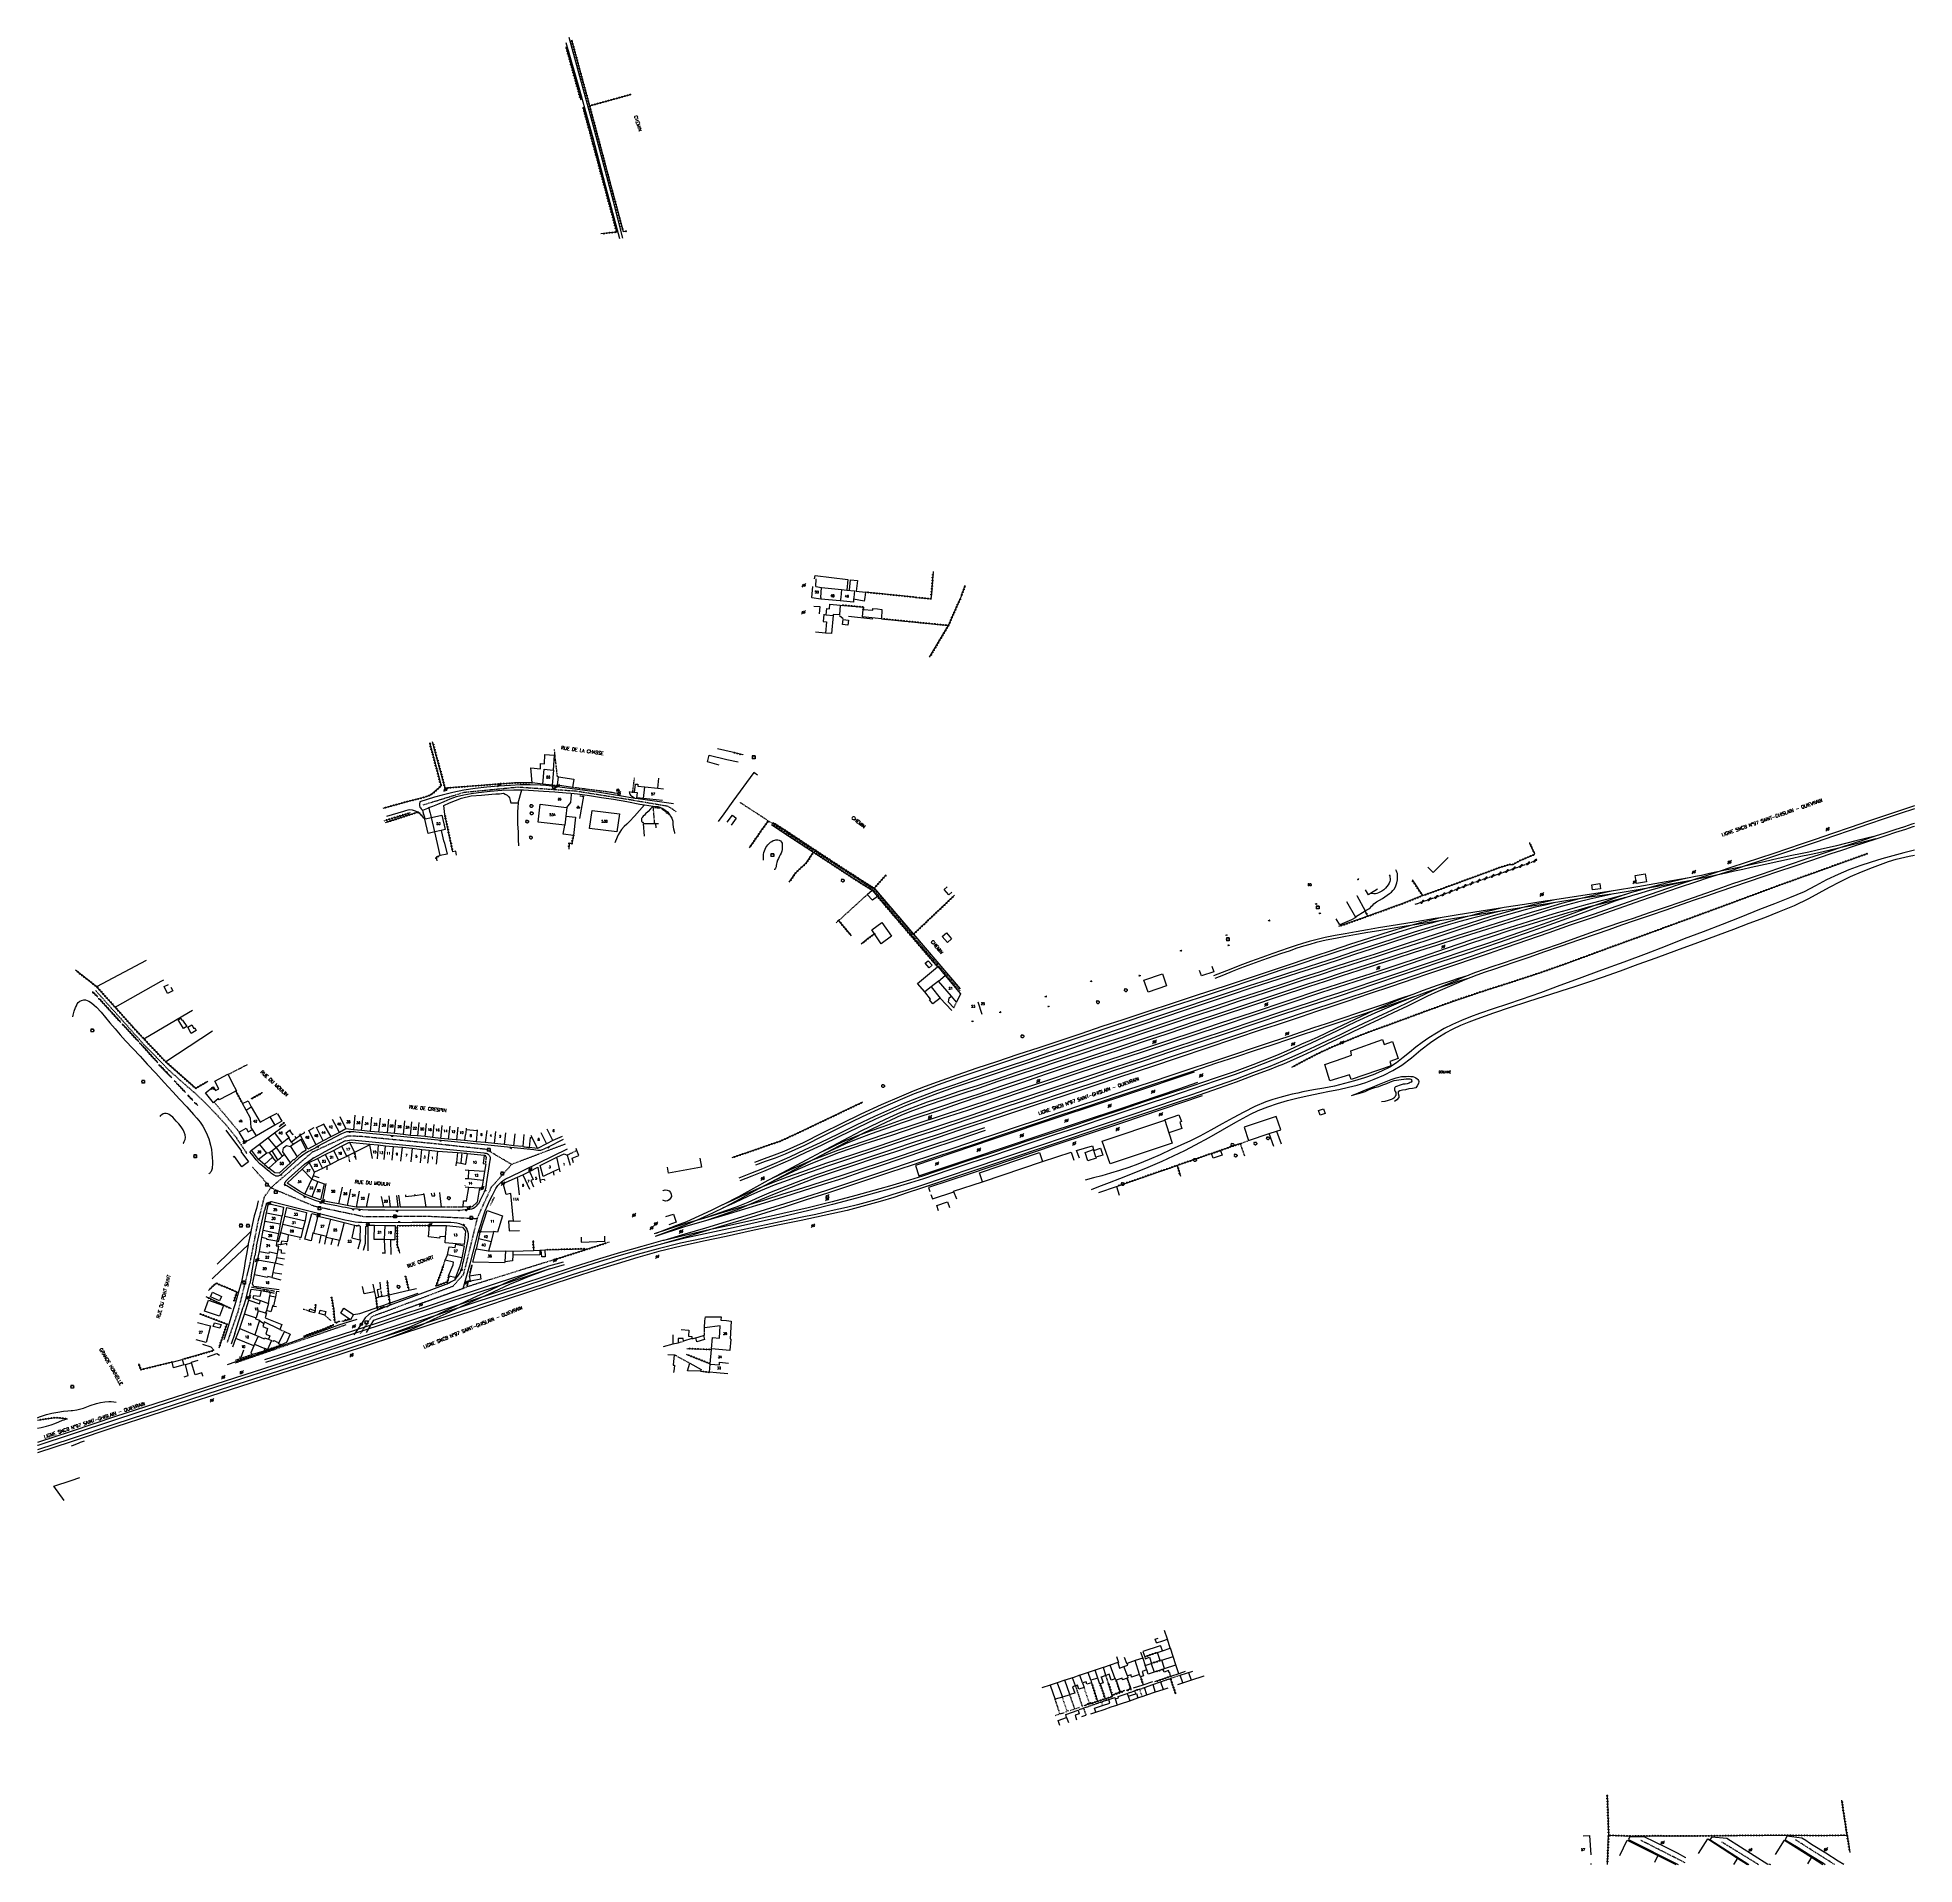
# Model space of a CAD drawing. Header units: millimetres. Extents: x 101000 to 102000, y 122000 to 122973.
import ezdxf
from ezdxf.enums import TextEntityAlignment as Align

# ---------------------------------------------------------------- set-up
doc = ezdxf.new("R2010")
doc.units = ezdxf.units.MM
doc.linetypes.add('DASHED', pattern=[0.75, 0.5, -0.25])
doc.layers.get('0').update_dxf_attribs({"linetype": 'CONTINUOUS'})
for name, color, linetype in [('W0001', 6, 'DASHED'), ('W0008', 7, 'CONTINUOUS'), ('W0014', 7, 'CONTINUOUS'), ('W0017', 7, 'CONTINUOUS'), ('W0070', 7, 'DASHED'), ('W0071', 7, 'CONTINUOUS'), ('W0101', 7, 'CONTINUOUS'), ('W0104', 1, 'CONTINUOUS'), ('W0112', 1, 'DASHED'), ('W0130', 7, 'CONTINUOUS'), ('W0132', 7, 'CONTINUOUS'), ('W0211', 2, 'CONTINUOUS'), ('W0214', 2, 'CONTINUOUS'), ('W0220', 5, 'DASHED'), ('W0300', 7, 'CONTINUOUS'), ('W0303', 7, 'CONTINUOUS'), ('W0310', 3, 'CONTINUOUS'), ('W0322', 7, 'CONTINUOUS'), ('W0323', 7, 'CONTINUOUS'), ('W0330', 7, 'CONTINUOUS'), ('W0401', 7, 'CONTINUOUS'), ('W0420', 7, 'CONTINUOUS'), ('W0473', 7, 'CONTINUOUS'), ('W0501', 5, 'DASHED'), ('W0515', 5, 'CONTINUOUS'), ('W0700', 7, 'CONTINUOUS'), ('W0710', 7, 'CONTINUOUS'), ('W0984', 7, 'CONTINUOUS'), ('W0986', 4, 'CONTINUOUS'), ('W0989', 7, 'CONTINUOUS'), ('W0991', 7, 'CONTINUOUS'), ('W1102', 7, 'CONTINUOUS')]:
    doc.layers.add(name, color=color, linetype=linetype)
doc.styles.get("Standard").update_dxf_attribs({"font": 'romans.shx', "width": 0.85})

# ---------------------------------------------------------------- blocks, each defined once
blk = doc.blocks.new('T420')
for p, q in [((0.7, 0.7), (-0.8, 0.7)), ((-0.8, 0.7), (-0.8, -0.8)), ((0.7, 0.7), (0.7, -0.8)), ((0.7, -0.8), (-0.8, -0.8))]:
    blk.add_line(p, q)
blk.add_ellipse((0, 0), major_axis=(-0.53, 0.53), ratio=1, start_param=3.926990816990981, end_param=10.21017612417057)
blk = doc.blocks.new('T473')
for p, q in [((-0.166667, 0.166667), (0.166667, -0.166667)), ((-0.166667, -0.166667), (0.166667, 0.166667)), ((0.500001, 0.500001), (1.000002, 1.000002)), ((-1.000002, -1.000002), (-0.500001, -0.500001))]:
    blk.add_line(p, q)
blk.add_ellipse((0, 0), major_axis=(0.471405, 0.471405), ratio=1, start_param=5.4977871438, end_param=11.780972451)
blk = doc.blocks.new('T300')
for p, q in [((-0.8, 0.5), (-0.9, 0.3)), ((-0.9, 0.3), (-0.9, 0.2)), ((-0.9, 0.2), (-0.7, 0.1)), ((-0.7, 0.6), (-0.8, 0.5)), ((-0.8, -0.1), (-0.7, 0.1)), ((-0.6, 0.7), (-0.7, 0.6)), ((-0.7, 0.1), (-0.7, 0.1)), ((-0.5, 0.7), (-0.6, 0.7)), ((-0.3, 0.6), (-0.5, 0.7)), ((-0.3, 0.6), (-0.2, 0.7)), ((-0.2, 0.6), (-0.3, 0.6)), ((-0.2, 0.7), (-0.1, 0.8)), ((-0.1, 0.8), (0.1, 0.8)), ((0.1, 0.8), (0.2, 0.7)), ((0.2, 0.7), (0.3, 0.6)), ((0.3, 0.6), (0.4, 0.5)), ((0.5, 0.5), (0.3, 0.5)), ((0.4, 0.5), (0.4, 0.5)), ((0.6, 0.4), (0.5, 0.5)), ((0.6, 0.4), (0.7, 0.3)), ((0.7, 0.3), (0.7, 0.2)), ((0.7, 0.2), (0.7, 0.1)), ((0.7, 0.1), (0.7, -0.2)), ((-0.8, -0.2), (-0.8, -0.1)), ((-0.7, -0.3), (-0.8, -0.2)), ((-0.8, -0.2), (-0.8, -0.2)), ((-0.7, -0.4), (-0.7, -0.3)), ((-0.5, -0.5), (-0.7, -0.4)), ((-0.4, -0.5), (-0.5, -0.5)), ((-0.4, -0.5), (-0.3, -0.5)), ((-0.3, -0.5), (-0.3, -0.4)), ((-0.3, -0.6), (-0.3, -0.5)), ((-0.3, -0.5), (-0.3, -0.5)), ((-0.2, -0.7), (-0.3, -0.6)), ((-0.1, -0.8), (-0.2, -0.7)), ((0.1, -0.8), (-0.1, -0.8)), ((0.2, -0.7), (0.1, -0.8)), ((0.3, -0.5), (0.2, -0.5)), ((0.3, -0.6), (0.2, -0.7)), ((0.2, -0.7), (0.2, -0.7)), ((0.5, -0.4), (0.3, -0.5)), ((0.3, -0.5), (0.3, -0.6)), ((0.3, -0.5), (0.3, -0.5)), ((0.6, -0.3), (0.5, -0.4)), ((0.7, -0.2), (0.6, -0.3)), ((0.6, -0.3), (0.6, -0.3))]:
    blk.add_line(p, q)
blk = doc.blocks.new('T303')
for p, q in [((-0.8, 0), (-0.3, 0.2)), ((-0.3, -0.2), (-0.8, 0)), ((-0.3, 0.2), (0, 0.8)), ((0, 0.8), (0.3, 0.2)), ((0.3, 0.2), (0.8, 0)), ((0.8, 0), (0.3, -0.2)), ((-0.5, -0.6), (-0.3, -0.2)), ((0, -0.3), (-0.5, -0.6)), ((0.6, -0.6), (0, -0.3)), ((0.3, -0.2), (0.6, -0.6))]:
    blk.add_line(p, q)
blk = doc.blocks.new('T401')
for p, q in [((-0.3, 0.3), (0, 0.3)), ((-0.3, -0.25), (-0.3, 0.3)), ((-0.3, 0.15), (0, 0.15)), ((-0.3, 0), (0, 0)), ((0, 0.3), (0, -0.25)), ((-0.3, -0.15), (0, -0.15)), ((-0.3, -0.25), (-0.3, -0.3)), ((-0.3, -0.3), (0, -0.3)), ((0, -0.3), (0, -0.25))]:
    blk.add_line(p, q)
blk = doc.blocks.new('t323o')
at = {"color": 0, "linetype": 'Continuous'}
for radius in [0.25, 0.15]:
    blk.add_circle((0, 0), radius, dxfattribs=at)
blk = doc.blocks.new('t310o')
at = {"color": 0, "linetype": 'Continuous'}
for centre, start, end in [((-0.5, 0.4), 216.8699, 323.1304), ((0.5, -0.4), 36.8699, 143.1303)]:
    blk.add_arc(centre, 0.625, start, end, dxfattribs=at)
blk = doc.blocks.new('t500o')
at = {"color": 0, "linetype": 'Continuous'}
for centre, start, end in [((-0.5, 0.625), 216.869898, 323.130102), ((0.5, -0.125), 36.869898, 143.130102), ((0.5, -0.625), 36.869898, 143.130102), ((-0.5, 0.125), 216.869898, 323.130102)]:
    blk.add_arc(centre, 0.625, start, end, dxfattribs=at)
blk = doc.blocks.new('t322o')
at = {"color": 0, "linetype": 'Continuous'}
for radius in [0.25, 0.15]:
    blk.add_circle((0, 0), radius, dxfattribs=at)
blk = doc.blocks.new('t220o')
at = {"color": 0, "linetype": 'Continuous'}
for p, q in [((-0.25, 0.25), (0.25, 0.25)), ((-0.25, -0.25), (0.25, -0.25))]:
    blk.add_line(p, q, dxfattribs=at)

msp = doc.modelspace()

# ---------------------------------------------------------------- linework, layer by layer
at = {"layer": 'W0001'}
for points in [[(101340.3, 122560.8), (101336, 122563.6), (101315.7, 122567.1), (101286.8, 122571.7), (101256, 122573.8), (101227.2, 122571), (101205, 122564.2)], [(101252.6, 122372.9), (101239.1, 122380.9), (101211.6, 122383.9), (101172.2, 122387.8), (101165.1, 122388), (101146.4, 122379.4), (101124.3, 122360.5)], [(101281.2, 122383.7), (101252.6, 122372.9)], [(101124.3, 122360.5), (101114.3, 122371.7)], [(101234.2, 122344.1), (101241.9, 122360.9), (101252.6, 122372.9)], [(101101.2, 122278.3), (101106.9, 122294.6), (101113, 122319.1), (101117.5, 122342.1), (101120.9, 122355.6), (101124.3, 122360.5)], [(101124.3, 122360.5), (101147.2, 122350.8), (101174.3, 122345.1), (101206.6, 122345.4), (101234.2, 122344.1)], [(101234.2, 122344.1), (101229.8, 122325.9), (101226.8, 122314.2), (101221.2, 122307.9), (101203.1, 122301.1), (101177.9, 122291.7), (101171.9, 122282.7)], [(101877.8, 122000.9), (101854.3, 122012.8)], [(101897.2, 122012.1), (101916.4, 122000.3), (101916.9, 122000)], [(101957.4, 122000), (101936.5, 122013.2)]]:
    msp.add_lwpolyline(points, dxfattribs=at)
at = {"layer": 'W0008'}
for points in [[(101276.9, 122574.1), (101273.9, 122574.4), (101270.9, 122574.8), (101267.9, 122575), (101262.5, 122575.1), (101257.2, 122575.1), (101251.9, 122574.8), (101245.6, 122574.4), (101239.4, 122573.9), (101233.2, 122573.1), (101227.2, 122572.2), (101221.3, 122571.1), (101215.5, 122569.7), (101211.5, 122568.6), (101207.6, 122567.3), (101203.6, 122566.1), (101203.6, 122565.6), (101203.5, 122565.2), (101203.5, 122564.7), (101203.5, 122564.3), (101203.5, 122563.9), (101203.6, 122563.5), (101203.7, 122563.3), (101203.9, 122563), (101204, 122562.8), (101204.4, 122562.4), (101204.8, 122562), (101205.2, 122561.7)], [(101205.2, 122561.7), (101207.9, 122562.7), (101208.5, 122563), (101210.6, 122563.8), (101213.3, 122564.9), (101216.6, 122566.3), (101219.9, 122567.7), (101223.3, 122568.9), (101227.1, 122569.8), (101231, 122570.5), (101235, 122571), (101241.2, 122571.8), (101247.4, 122572.2), (101253.7, 122572.4), (101258, 122572.4), (101259, 122572.4), (101264.3, 122572.1), (101269.5, 122571.8), (101275.6, 122571.4), (101281.7, 122570.9), (101284.1, 122570.7), (101287.7, 122570.3), (101294.1, 122569.4), (101300.5, 122568.4), (101306.8, 122567.4), (101313.9, 122566.2), (101320.9, 122564.9), (101323.3, 122564.5), (101328, 122563.7)], [(101320, 122567.6), (101318.4, 122567.9), (101310.1, 122569.2), (101298.3, 122571.2), (101276.9, 122574.1)], [(101328, 122563.7), (101329.2, 122563.6), (101330.4, 122563.5), (101331.6, 122563.2), (101333.1, 122562.6), (101334.4, 122561.7), (101335.6, 122560.7), (101336.5, 122559.7), (101337.3, 122558.5), (101338, 122557.3), (101338.4, 122555.7), (101338.5, 122554.2), (101338.7, 122552.6), (101338.9, 122551.6), (101339.1, 122550.5), (101339.3, 122549.5), (101339.4, 122549.2)], [(101117.6, 122353.5), (101116.6, 122349.5), (101115.5, 122345.5), (101114.6, 122341.4), (101113.6, 122337.1), (101113.4, 122336), (101112.3, 122330.6), (101112.2, 122330.1), (101111.3, 122325.1), (101110.7, 122321.4), (101110.1, 122317.7), (101109.4, 122314), (101108.6, 122310.4), (101107.6, 122306.8), (101106.6, 122303.1), (101105.2, 122298.2), (101103.6, 122293.2), (101102.1, 122288.3), (101100.8, 122284.2), (101099.2, 122279.4), (101099.2, 122279.4)], [(101222.1, 122311.3), (101221.4, 122310.9), (101220.7, 122310.5), (101220.1, 122310.1), (101219.3, 122309.7), (101218.4, 122309.3), (101218.3, 122309.2), (101217.6, 122308.9)], [(101175.3, 122283.4), (101179.1, 122290), (101195.1, 122295.6), (101226.6, 122306.9)], [(101217.6, 122308.9), (101187.9, 122298)], [(101187.9, 122298), (101185.9, 122297.1), (101185.6, 122297.1), (101183.8, 122296.3), (101181.7, 122295.5), (101179.9, 122294.7), (101178.2, 122294), (101176.5, 122293), (101174.6, 122291.1), (101173, 122288.7), (101171.4, 122286.3)], [(101171.4, 122286.3), (101171.4, 122286.3), (101168.6, 122282.1)], [(101878.2, 122003.5), (101878.2, 122003.5), (101878.2, 122003.5), (101873.7, 122006.1), (101867.8, 122009), (101861.9, 122011.9), (101856, 122014.7), (101848.2, 122014.6), (101847.7, 122013.3)], [(101921.8, 122000), (101900, 122013.9), (101892, 122014.6), (101891, 122013.3)], [(101940, 122014), (101932, 122015.1), (101931.2, 122013.2)], [(101962.3, 122000), (101959.4, 122001.8), (101952.7, 122006), (101946.1, 122010.1), (101944.1, 122011.4), (101942.1, 122012.7), (101940, 122014)]]:
    msp.add_lwpolyline(points, dxfattribs=at)
at = {"layer": 'W0014'}
for points in [[(101383.6, 122580.2), (101381.6, 122581.7), (101370.4, 122566.5)], [(101338.8, 122565), (101320, 122567.6)], [(101370.4, 122566.5), (101365.6, 122559.7), (101362.7, 122555.6)], [(101280.1, 122386.2), (101271.7, 122382), (101270.8, 122381.5), (101269.8, 122381), (101268.9, 122380.6), (101268.4, 122380.5), (101267.9, 122380.4), (101267.5, 122380.4), (101266.5, 122380.4), (101265.5, 122380.5), (101264.5, 122380.6), (101239.9, 122383.2), (101207.9, 122386.4), (101169.5, 122390.1), (101168.5, 122390.2), (101167.6, 122390.3), (101166.6, 122390.3), (101166, 122390.4), (101165.3, 122390.3), (101164.6, 122390.3), (101163.7, 122390), (101162.8, 122389.6), (101161.9, 122389.2), (101149.2, 122382.4), (101148.2, 122381.8), (101147.2, 122381.3), (101146.1, 122380.7), (101145.2, 122380.2), (101144.3, 122379.8), (101143.4, 122379.3), (101142, 122378.4), (101140.7, 122377.3), (101139.3, 122376.3), (101130.8, 122368.6), (101130.5, 122368.3), (101130.2, 122368.1), (101129.9, 122367.8), (101129.7, 122367.5), (101129.3, 122367.2), (101129, 122367), (101128.6, 122366.9), (101128.2, 122366.7), (101127.7, 122366.7), (101127.4, 122366.7), (101127, 122366.7), (101126.7, 122366.8), (101126.4, 122367), (101126.1, 122367.1), (101125.8, 122367.3), (101124.7, 122368.1), (101123.7, 122369), (101122.6, 122369.9), (101121.2, 122371), (101119.8, 122372.1), (101118.4, 122373.3), (101116.5, 122375.3), (101114.8, 122377.4), (101113.1, 122379.6)], [(101113.1, 122379.6), (101114, 122380.5)], [(101167.5, 122386), (101237.8, 122379), (101238.4, 122378.9), (101239, 122378.9), (101239.6, 122378.7), (101240, 122378.4), (101240.4, 122378), (101240.7, 122377.7), (101240.8, 122377.4), (101241, 122377.1), (101241.1, 122376.8), (101241.1, 122376.3), (101241.1, 122375.7), (101241, 122375.2), (101239.1, 122362.5), (101239, 122361.9), (101238.9, 122361.3), (101238.8, 122360.6), (101238.7, 122360.3), (101238.6, 122359.9), (101238.5, 122359.5), (101238.3, 122358.9), (101238, 122358.4), (101237.8, 122357.8), (101236, 122354.2), (101235.7, 122353.5), (101235.3, 122352.7), (101234.9, 122352), (101234.3, 122351.3), (101233.7, 122350.6), (101233, 122350), (101232.2, 122349.5), (101231.2, 122349.1), (101230.3, 122348.9), (101229.1, 122348.7), (101227.8, 122348.7), (101226.5, 122348.6), (101189.4, 122348.4), (101185, 122348.5), (101180.5, 122348.5), (101176.1, 122348.6), (101173.2, 122348.8), (101170.4, 122349), (101167.5, 122349.3), (101165.8, 122349.6), (101164.1, 122349.9), (101162.4, 122350.2), (101159.5, 122350.8), (101156.5, 122351.3), (101153.6, 122352), (101150.7, 122352.8), (101147.9, 122353.7), (101145.2, 122354.7), (101142.5, 122355.9), (101139.9, 122357.2), (101137.4, 122358.6), (101132.8, 122361.5), (101132.5, 122361.7), (101132.2, 122361.8), (101132, 122362.1), (101131.9, 122362.2), (101131.8, 122362.4), (101131.8, 122362.7), (101131.8, 122362.9), (101131.8, 122363.1), (101131.9, 122363.3), (101132, 122363.5), (101132.1, 122363.7), (101132.2, 122363.8), (101132.3, 122364), (101132.5, 122364.1), (101132.6, 122364.3)], [(101163.9, 122385.4), (101151.2, 122378.5)], [(101163.9, 122385.4), (101167.5, 122386)], [(101226.7, 122306.9), (101230.7, 122320.7), (101235, 122337.2), (101236.1, 122340.9), (101237.2, 122344.5), (101238.5, 122348.1), (101239.7, 122351), (101241, 122353.8), (101242.4, 122356.5), (101243.3, 122358.3), (101244.2, 122360), (101245.3, 122361.6), (101246.2, 122362.6), (101247.1, 122363.5), (101248.1, 122364.4), (101249.2, 122365), (101250.3, 122365.6), (101251.5, 122366.2), (101282.3, 122381.2)], [(101142.3, 122373.1), (101133.7, 122365.4)], [(101142.3, 122373.1), (101146.3, 122375.9)], [(101147.2, 122376.4), (101146.3, 122375.9)], [(101147.2, 122376.4), (101151.2, 122378.5)], [(101132.6, 122364.3), (101133.7, 122365.4)], [(101122, 122352.3), (101121, 122348.3)], [(101122, 122352.3), (101124.6, 122353.1)], [(101124.6, 122353.1), (101145.9, 122347.9), (101163.8, 122343.4), (101165.6, 122343), (101167.4, 122342.6), (101169.2, 122342.3), (101171, 122342.1), (101172.8, 122342.1), (101174.7, 122342), (101199.6, 122342.1), (101216.6, 122342.2), (101218.4, 122342.1), (101220.2, 122342.1), (101222, 122342), (101223.4, 122341.8), (101224.8, 122341.5), (101226.1, 122340.9), (101227.1, 122340.3), (101228, 122339.4), (101228.7, 122338.5), (101229.1, 122337.4), (101229.4, 122336.2), (101229.5, 122335), (101229.4, 122334), (101229.3, 122333), (101229.1, 122332), (101226.7, 122321.2), (101226.5, 122320.1), (101226.3, 122319.1), (101226, 122318), (101225.6, 122316.8), (101225.1, 122315.5), (101224.5, 122314.4), (101223.8, 122313.3), (101222.9, 122312.3), (101222.1, 122311.3)], [(101116.7, 122329.3), (101121, 122348.3)], [(101113.9, 122313), (101115.8, 122324.3)], [(101116.7, 122329.3), (101115.8, 122324.3)], [(101113.9, 122313), (101113.1, 122309.4)], [(101111.1, 122301.8), (101109.6, 122296.9)], [(101111.1, 122301.8), (101113.1, 122309.4)], [(101105.1, 122282.8), (101109.6, 122296.9)], [(101105.1, 122282.8), (101103.2, 122277.2)], [(101847.7, 122013.3), (101874.1, 122000)], [(101891, 122013.3), (101911.8, 122000)], [(101931.2, 122013.2), (101938, 122009), (101944.8, 122004.8), (101951.6, 122000.6), (101952.5, 122000)], [(101922.4, 122000), (101922.6, 122000.4), (101923.3, 122000)]]:
    msp.add_lwpolyline(points, dxfattribs=at)
at = {"layer": 'W0017'}
for points in [[(101370, 122592.5), (101362.2, 122594.3)], [(101284.1, 122570.7), (101284.3, 122569.9), (101283.9, 122565.7), (101281.8, 122563.1)], [(101310.1, 122571.2), (101310.2, 122570.9), (101310.3, 122570.6), (101310.4, 122570.3), (101310.3, 122569.9), (101310.2, 122569.6), (101310.1, 122569.2)], [(101315.3, 122571.5), (101315.4, 122571.1), (101315.4, 122570.6), (101315.6, 122570.2), (101316, 122569.6), (101316.5, 122569.2), (101317.1, 122568.8), (101317.5, 122568.5), (101318, 122568.2), (101318.4, 122567.9)], [(101206.6, 122557), (101206.2, 122558.2), (101205.9, 122559.4), (101205.5, 122560.6), (101205.4, 122560.9), (101205.3, 122561.3), (101205.2, 122561.7)], [(101208.5, 122563), (101208.7, 122562), (101208.8, 122561.1), (101209.1, 122560.1), (101209.3, 122559.3), (101209.6, 122558.5), (101209.9, 122557.7)], [(101290.8, 122569.1), (101288.7, 122557.2)], [(101323.3, 122564.5), (101320.7, 122561.5), (101318.1, 122558.5), (101315.4, 122555.6), (101314, 122554.2), (101312.5, 122552.9), (101311.2, 122551.4), (101309.3, 122548.4), (101308, 122545.1), (101307.6, 122544.2)], [(101328, 122563.7), (101326.6, 122562.3), (101325.3, 122560.9), (101324, 122559.6), (101323.3, 122559), (101322.6, 122558.5), (101322.1, 122557.8), (101321.9, 122557.4), (101321.8, 122557.1), (101321.7, 122556.7), (101321.7, 122556.4), (101321.7, 122556.2), (101321.7, 122555.9), (101321.8, 122555.8), (101321.9, 122555.6), (101322, 122555.5), (101322.2, 122555.3), (101322.5, 122555.2), (101322.8, 122555)], [(101707.3, 122508), (101708.3, 122508.6), (101709.3, 122509.1), (101710.2, 122509.8), (101710.8, 122510.4), (101711.4, 122511.1), (101712, 122511.8), (101713.4, 122512.8), (101715, 122513.7), (101716.6, 122514.6), (101717.9, 122515.4), (101719.1, 122516.3), (101720.3, 122517.2), (101721.3, 122518), (101722.1, 122518.9), (101722.9, 122519.8), (101723.6, 122521.3), (101724.2, 122522.9), (101724.5, 122524.6), (101724.6, 122525.7), (101724.6, 122526.8), (101724.5, 122527.9), (101724.3, 122528.6), (101724, 122529.2), (101723.7, 122529.9)], [(101720.2, 122527.2), (101720.4, 122526.6), (101720.5, 122525.9), (101720.6, 122525.3), (101720.6, 122524.4), (101720.4, 122523.6), (101720.1, 122522.8), (101719.6, 122521.8), (101718.8, 122520.9), (101718.1, 122520), (101717.2, 122519.2), (101716.2, 122518.5), (101715.2, 122517.9), (101714.4, 122517.5), (101713.6, 122517.2), (101712.8, 122517), (101712, 122517), (101711.1, 122517.2), (101710.2, 122517.3)], [(101480.9, 122461.5), (101487.1, 122454.9)], [(101488.2, 122456.4), (101485.4, 122459.4), (101485.7, 122461.6), (101486.9, 122462.6)], [(101171.9, 122340.1), (101171.7, 122332.7)], [(101112.2, 122330.1), (101093.8, 122312.7), (101093.1, 122312)], [(101095.7, 122319.8), (101113.6, 122337.1)], [(101173.7, 122327.2), (101174.7, 122331), (101174.9, 122339.9)], [(101218.4, 122310.4), (101218.3, 122309.2)], [(101222.5, 122312.6), (101222.1, 122311.3)], [(101087.9, 122277.2), (101092.4, 122275.7), (101094, 122274)], [(101090.5, 122270.4), (101095.6, 122272.1), (101097, 122271.3)], [(101827.8, 122000), (101827.7, 122000.5)]]:
    msp.add_lwpolyline(points, dxfattribs=at)
at = {"layer": 'W0070'}
for points in [[(101445.1, 122519.6), (101374, 122565.9)], [(101491.6, 122465.3), (101445.1, 122519.6)], [(101030.8, 122465.7), (101043.7, 122451.3), (101056.5, 122437), (101069.9, 122423.2), (101076.4, 122417.4), (101083, 122411.7), (101089.3, 122405.8), (101094.9, 122400), (101100.4, 122394), (101105.4, 122387.8), (101107.5, 122384.7), (101109.6, 122381.6), (101111.6, 122378.5)], [(101126.4, 122305.3), (101114, 122307.4)]]:
    msp.add_lwpolyline(points, dxfattribs=at)
at = {"layer": 'W0071'}
for points in [[(101281.5, 122970.6), (101288.8, 122945.3), (101295.9, 122919.7), (101302.4, 122894.6), (101310, 122866.2)], [(101311.9, 122866.4), (101306.8, 122885.8), (101296, 122926.5), (101283.3, 122973.2)], [(102000, 122540.4), (101994.3, 122538.9), (101988.5, 122537.3), (101982.6, 122535.7), (101976.9, 122534), (101970.9, 122532), (101965, 122529.8), (101959.3, 122527.4), (101953.2, 122524.5), (101947.2, 122521.3), (101941.2, 122518.2), (101933.4, 122514.9), (101925.5, 122511.8), (101917.5, 122508.7), (101907.5, 122504.7), (101897.5, 122500.8), (101887.4, 122496.9), (101877.3, 122493), (101867.2, 122489), (101857.1, 122485.1), (101845.2, 122480.7), (101833.3, 122476.4), (101821.4, 122472), (101811.1, 122468.2), (101800.8, 122464.4), (101790.5, 122460.7), (101783.1, 122458.2), (101775.6, 122455.8), (101768.3, 122453.3), (101763.4, 122451.5), (101758.6, 122449.6), (101753.8, 122447.5), (101749.5, 122445.3), (101745.3, 122442.9), (101741.2, 122440.3), (101737.7, 122437.9), (101734.3, 122435.3), (101730.9, 122432.6), (101727.5, 122429.9), (101724, 122427.1), (101720.4, 122424.7), (101716.1, 122422.5), (101711.6, 122420.7), (101707, 122419.1), (101701.7, 122417.4), (101696.4, 122416), (101691, 122414.6), (101685.4, 122413.5), (101679.8, 122412.6), (101674.2, 122411.5), (101671.4, 122410.9), (101668.5, 122410.3), (101665.7, 122409.7)], [(101665.9, 122407), (101671.6, 122408.4), (101677.4, 122409.7), (101683.2, 122410.9), (101688.3, 122411.9), (101693.4, 122412.9), (101698.5, 122414), (101703.1, 122415.2), (101707.7, 122416.6), (101712.1, 122418.3), (101717.2, 122420.5), (101722.1, 122423), (101726.8, 122425.8), (101732, 122429.7), (101737, 122433.9), (101742.1, 122437.9), (101746, 122440.5), (101750.1, 122443), (101754.2, 122445.2), (101758.4, 122447.1), (101762.8, 122448.8), (101767.1, 122450.4), (101775.9, 122453.7), (101784.7, 122456.7), (101793.5, 122459.6), (101799.6, 122461.5), (101805.7, 122463.4), (101811.7, 122465.3), (101819.1, 122467.7), (101826.5, 122470.2), (101833.8, 122472.7), (101843.3, 122476.1), (101852.8, 122479.5), (101862.3, 122482.9), (101873.4, 122487), (101884.5, 122491.1), (101895.6, 122495.3), (101903.8, 122498.3), (101912, 122501.4), (101920.2, 122504.5), (101928.1, 122507.7), (101936, 122510.9), (101943.8, 122514.5), (101949.3, 122517.5), (101954.7, 122520.6), (101960.2, 122523.5), (101966, 122526.2), (101971.8, 122528.7), (101977.7, 122531.1), (101981.9, 122532.7), (101986.1, 122534.2), (101990.3, 122535.6), (101997.1, 122537.1), (102000, 122537.6)], [(101665.7, 122409.7), (101661.9, 122408.6), (101658.1, 122407.5), (101654.4, 122406.3), (101648.5, 122403.7), (101642.7, 122400.8), (101637, 122397.8), (101631.1, 122394.5), (101625.2, 122391.2), (101619.2, 122387.9), (101614.2, 122385.5), (101609.1, 122383.1), (101604, 122380.8), (101598.1, 122378.1), (101592.2, 122375.5), (101586.2, 122373.1), (101581.4, 122371.3), (101576.5, 122369.7), (101571.6, 122368.2), (101567.1, 122366.9), (101562.6, 122365.7), (101558.1, 122364.5)], [(101561.5, 122359.6), (101565.4, 122361.1), (101571.1, 122363.3), (101576.7, 122365.5), (101584.3, 122368.5), (101591.8, 122371.5), (101599.2, 122374.7), (101605.2, 122377.5), (101611.2, 122380.3), (101617, 122383.3), (101624.2, 122387.2), (101631.3, 122391.3), (101638.4, 122395.4), (101642.3, 122397.5), (101646.3, 122399.6), (101650.3, 122401.6), (101655.4, 122403.6), (101660.6, 122405.3), (101665.9, 122407)], [(101101.2, 122266.3), (101133, 122277.4), (101160.5, 122287.4), (101170.3, 122290.4)]]:
    msp.add_lwpolyline(points, dxfattribs=at)
at = {"layer": 'W0101'}
for points in [[(101414.6, 122680.7), (101417.6, 122680.3)], [(101417.6, 122680.3), (101428.3, 122679.2)], [(101417.3, 122674.1), (101412.5, 122674.7)], [(101427.7, 122673.1), (101417.3, 122674.1)], [(101428, 122675), (101427.7, 122673.1)], [(101428.3, 122679.2), (101428, 122675)], [(101418.9, 122666), (101418.9, 122665.8), (101418.5, 122662.2), (101420.4, 122662), (101419.8, 122656), (101419.8, 122655.9), (101414.5, 122656.4)], [(101269.2, 122575.5), (101270, 122583.4), (101274.8, 122582.9), (101274.9, 122582.9), (101274.1, 122575)], [(101367.3, 122588.6), (101373.2, 122587.4)], [(101274.1, 122575), (101269.2, 122575.5)], [(101322.8, 122567.8), (101323.5, 122574.1), (101330.5, 122573.3), (101333.5, 122573)], [(101332.9, 122566.7), (101322.8, 122567.8)], [(101751.6, 122536.4), (101743.6, 122528.4), (101740.7, 122531.3)], [(101697.4, 122512.9), (101702.2, 122504.6), (101702.3, 122504.5), (101700.1, 122503.2), (101693.8, 122500.6), (101691.9, 122503.8)], [(101489.6, 122459.3), (101486.9, 122462.6), (101480, 122470.6), (101483.5, 122473.6), (101491.7, 122463.8)], [(101491.7, 122463.8), (101489.6, 122459.3)], [(101089.4, 122411.1), (101093.5, 122414.2), (101094.9, 122412.3), (101096.6, 122413.2), (101096.6, 122413.1), (101094.4, 122417.3), (101101.4, 122421), (101101.5, 122420.8), (101103.7, 122416.4), (101103.7, 122416.4), (101106, 122412.1), (101105.7, 122411.9), (101096.8, 122407.3), (101096.4, 122407.9), (101096.3, 122407.8), (101094.1, 122406.1), (101093.7, 122405.7)], [(101093.7, 122405.7), (101089.4, 122411.1)], [(101116.6, 122388.2), (101114.5, 122391.6), (101113.9, 122392.5), (101113.4, 122397.6), (101111.1, 122401.9), (101113.9, 122403.6), (101118.6, 122395.5), (101118.6, 122395.5), (101123.8, 122398.2)], [(101126.5, 122393.8), (101116.6, 122388.2)], [(101123.8, 122398.2), (101126.5, 122393.8)], [(101126.3, 122389.7), (101129.7, 122392.2)], [(101129.7, 122392.2), (101129.7, 122392.3), (101132.3, 122394.2)], [(101134.7, 122391.1), (101134.3, 122390.9), (101132.3, 122389.3), (101134, 122387.1), (101133.9, 122387), (101130.4, 122384.3)], [(101144, 122381.1), (101140, 122388.6), (101140.1, 122388.6), (101142.3, 122389.8), (101142.2, 122390.2)], [(101144.4, 122391.1), (101144.4, 122390.9), (101144.4, 122390.9), (101144.6, 122391)], [(101144.6, 122391), (101147.4, 122392.5)], [(101148.5, 122393), (101148.7, 122392.5)], [(101148.7, 122392.5), (101152.3, 122394.4)], [(101152.3, 122394.4), (101152.2, 122394.6)], [(101164.3, 122391.9), (101160.8, 122390)], [(101168.4, 122391.4), (101164.3, 122391.9)], [(101172.6, 122391), (101168.4, 122391.4)], [(101177.2, 122390.5), (101172.6, 122391)], [(101181.9, 122390.1), (101177.2, 122390.5)], [(101186.2, 122389.7), (101181.9, 122390.1)], [(101228.3, 122392.2), (101228.3, 122391.5)], [(101228.3, 122391.5), (101228.3, 122391.5), (101234.2, 122390.9)], [(101234.2, 122390.9), (101234.3, 122390.9), (101234.4, 122391.5)], [(101274.5, 122385.6), (101271.6, 122391.7)], [(101117.7, 122375.5), (101114, 122380.5), (101118.3, 122383.7)], [(101122.2, 122378.9), (101118.3, 122383.7)], [(101126.3, 122389.7), (101130.4, 122384.3)], [(101131.6, 122378.4), (101131.6, 122378.4), (101130.7, 122379.7), (101131, 122381.8), (101132.7, 122383), (101134.7, 122382.5)], [(101134.7, 122382.5), (101138.3, 122376.9)], [(101148.3, 122383.4), (101144, 122381.1)], [(101152.2, 122385.5), (101148.3, 122383.4)], [(101156.2, 122387.6), (101152.2, 122385.5)], [(101153.3, 122378.2), (101157.6, 122380.4)], [(101160.8, 122390), (101156.2, 122387.6)], [(101157.6, 122380.4), (101161.9, 122382.6)], [(101161.9, 122382.6), (101166.2, 122384.8)], [(101166.2, 122384.8), (101168.9, 122379.3), (101168.9, 122379.3), (101165.6, 122377.6), (101164.7, 122377.2)], [(101177, 122383.7), (101181.5, 122383.3)], [(101178.5, 122376.1), (101177.1, 122383.3), (101177, 122383.7)], [(101181.5, 122383.3), (101185.4, 122382.9)], [(101185.4, 122382.9), (101189.4, 122382.5)], [(101190.1, 122389.3), (101186.2, 122389.7)], [(101189.4, 122382.5), (101194.4, 122382.1)], [(101194.8, 122388.8), (101190.1, 122389.3)], [(101194.4, 122382.1), (101194.4, 122382.1), (101199.6, 122381.5)], [(101198.7, 122388.4), (101194.8, 122388.8)], [(101202.5, 122388.1), (101198.7, 122388.4)], [(101199.6, 122381.5), (101204.7, 122380.9), (101204.7, 122380.9)], [(101206.5, 122387.7), (101202.5, 122388.1)], [(101204.7, 122380.9), (101208.6, 122380.5)], [(101210.5, 122387.3), (101206.5, 122387.7)], [(101208.6, 122380.5), (101213.1, 122380)], [(101214.8, 122386.8), (101210.5, 122387.3)], [(101213.1, 122380), (101212.4, 122373.1)], [(101218.8, 122386.4), (101214.8, 122386.8)], [(101223.2, 122386), (101223.1, 122386), (101218.8, 122386.4)], [(101227.4, 122385.6), (101223.2, 122386)], [(101233.7, 122385), (101227.4, 122385.6)], [(101238.5, 122384.5), (101233.7, 122385)], [(101243.5, 122384), (101238.5, 122384.5)], [(101248.7, 122383.5), (101243.5, 122384)], [(101249.3, 122389.8), (101248.7, 122383.5)], [(101266.4, 122381.4), (101263.6, 122387.2), (101263, 122388.4)], [(101271.1, 122383.8), (101266.4, 122381.4)], [(101268.2, 122390), (101271.1, 122383.8)], [(101279.5, 122387.7), (101274.5, 122385.6)], [(101122.2, 122378.9), (101117.7, 122375.5)], [(101127.1, 122374.5), (101123.2, 122371)], [(101134.7, 122373.8), (101128.8, 122368.3), (101126.5, 122368.4), (101123.2, 122371)], [(101127.1, 122374.5), (101128, 122375.3), (101129.4, 122376.5)], [(101129.4, 122376.5), (101130.3, 122377.3), (101131.6, 122378.4)], [(101139.6, 122358.6), (101133, 122362.9), (101141, 122370.3)], [(101138.3, 122376.9), (101136.6, 122375.2), (101136.3, 122375.5), (101134.7, 122373.9), (101134.7, 122373.8)], [(101141, 122370.3), (101144.8, 122373.9)], [(101144.8, 122373.9), (101149.1, 122376)], [(101151.8, 122370.8), (101147.6, 122368.7)], [(101149.1, 122376), (101153.3, 122378.2)], [(101156.1, 122372.9), (101154.1, 122371.9), (101151.8, 122370.8)], [(101160.4, 122375.1), (101156.1, 122372.9)], [(101164.7, 122377.2), (101160.4, 122375.1)], [(101223, 122372.1), (101223.2, 122373.9), (101225.6, 122373.5), (101228.1, 122373.1), (101228.2, 122373.1), (101228.4, 122374.3), (101228.4, 122374.3), (101229.1, 122378.8)], [(101229.1, 122378.8), (101237.9, 122377.8)], [(101237.9, 122377.8), (101237.4, 122373.4), (101238.8, 122373.2)], [(101238.8, 122373.2), (101238.2, 122369.2)], [(101262.1, 122369.2), (101266.6, 122371.4)], [(101266.6, 122371.4), (101267.7, 122364.7), (101268, 122363.1)], [(101267.8, 122372.3), (101276.7, 122376.7)], [(101278.1, 122370.6), (101274.9, 122369.1), (101269.4, 122366.5), (101267.8, 122372.3)], [(101276.7, 122376.7), (101280.5, 122378.6), (101282.2, 122377.8)], [(101278.4, 122369), (101278.1, 122370.6)], [(101282.2, 122377.8), (101283.7, 122372.6)], [(101489.7, 122354.4), (101488.2, 122358.3), (101488.1, 122358.6), (101503.5, 122363.7), (101535.4, 122374.4), (101550.7, 122379.5)], [(101550.7, 122379.5), (101552.1, 122375.2), (101552.1, 122375.2)], [(101147.6, 122368.7), (101147.4, 122368.6), (101146.8, 122366.9), (101146.1, 122365.1)], [(101146.1, 122365.1), (101149.3, 122363.9)], [(101149.3, 122363.9), (101152.7, 122362.6), (101150.7, 122354)], [(101152, 122353.5), (101153.8, 122362.8)], [(101229.8, 122369.6), (101229.8, 122369.7), (101227.8, 122369.8)], [(101227.8, 122365.5), (101228, 122365.5), (101229.6, 122365.4)], [(101227.8, 122361.6), (101227.8, 122361.8), (101227.8, 122361.8)], [(101236.7, 122360.2), (101235.5, 122360.3), (101229.8, 122360.6), (101227.8, 122360.8)], [(101229.6, 122365.4), (101229.8, 122369.6)], [(101237.4, 122364.5), (101236.7, 122360.2)], [(101238.2, 122369.2), (101237.4, 122364.5)], [(101253.5, 122342.7), (101252.2, 122357.4), (101249.6, 122356.9), (101248.1, 122362.8), (101255.8, 122366.1)], [(101255.8, 122366.1), (101258.5, 122367.4)], [(101258.5, 122367.4), (101262.1, 122369.2)], [(101122, 122347.1), (101123, 122352.1), (101131, 122350.2)], [(101131, 122350.2), (101130.3, 122345.5)], [(101142.4, 122357.1), (101139.6, 122358.6)], [(101146.2, 122355.7), (101142.4, 122357.1)], [(101150.7, 122354), (101146.2, 122355.7)], [(101160.6, 122351.9), (101157.3, 122352.5), (101152, 122353.5)], [(101165, 122351), (101160.6, 122351.9)], [(101169.8, 122350.1), (101165, 122351)], [(101175, 122350.1), (101169.8, 122350.1), (101169.8, 122350.1)], [(101176.5, 122357.5), (101176.5, 122357.3), (101175, 122350.1)], [(101183, 122355.9), (101184.4, 122350.1)], [(101187.9, 122350.2), (101184.4, 122350.1)], [(101187.2, 122356.2), (101187.9, 122350.2)], [(101120.3, 122337.9), (101121.1, 122342.4), (101121.1, 122342.5)], [(101121.1, 122342.5), (101122, 122347.1), (101122, 122347.1)], [(101129.3, 122341), (101129.3, 122341), (101128.3, 122336.2)], [(101130.3, 122345.5), (101130.2, 122345.6), (101129.3, 122341)], [(101141.4, 122338.4), (101140.2, 122333.8), (101139.9, 122333.9), (101133.6, 122335.4), (101129.6, 122336.4), (101130.7, 122340.9)], [(101130.7, 122340.9), (101131.7, 122345.3)], [(101131.7, 122345.3), (101132.8, 122349.9)], [(101132.8, 122349.9), (101143.3, 122347.3)], [(101142.5, 122342.8), (101141.4, 122338.4)], [(101143.3, 122347.3), (101142.5, 122342.8)], [(101153.9, 122334.5), (101151.2, 122335.2), (101147.2, 122336.2), (101147.2, 122336.3), (101149.5, 122345.4)], [(101149.5, 122345.4), (101156.2, 122343.7), (101156.3, 122343.7)], [(101156.3, 122343.7), (101163.4, 122341.9)], [(101163.4, 122341.9), (101168.9, 122340.5)], [(101168.9, 122340.5), (101167.4, 122333.8), (101167.4, 122333.8), (101171.7, 122332.7), (101172, 122332.7), (101170.7, 122327.7)], [(101184.9, 122332.9), (101184.8, 122332.9), (101179.4, 122333), (101179.6, 122340.6)], [(101179.6, 122340.6), (101185.3, 122340.4)], [(101190.5, 122340.3), (101190.3, 122332.8), (101188, 122332.8), (101184.9, 122332.9)], [(101185.3, 122340.4), (101190.5, 122340.3)], [(101227.3, 122330.2), (101217.1, 122331.2), (101217.3, 122334.3), (101217.9, 122340.3)], [(101217.9, 122340.3), (101226.4, 122339.5), (101228, 122337.4), (101227.3, 122330.2)], [(101235.9, 122336.8), (101235.9, 122336.8), (101239.5, 122348.3)], [(101239.5, 122348.3), (101247.8, 122345.6), (101245.1, 122336.9), (101243, 122337.1), (101243, 122337.1), (101243, 122337)], [(101253.5, 122342.7), (101257.4, 122342.9)], [(101118.2, 122326.6), (101119.5, 122333.9)], [(101119.5, 122333.9), (101120.3, 122337.9)], [(101127.5, 122332.1), (101127.1, 122329.6), (101128.1, 122329.4), (101128.4, 122329.4), (101128.1, 122327.4), (101127.7, 122325.5), (101127.7, 122325.4), (101127.7, 122325.4)], [(101128.3, 122336.2), (101127.5, 122332.1)], [(101160.9, 122332.3), (101157.2, 122333.2), (101153.8, 122334), (101153.9, 122334.5), (101153.9, 122334.5)], [(101160.1, 122329.4), (101160.9, 122332.3)], [(101226, 122323.2), (101218.4, 122324.8), (101219.3, 122329), (101222.5, 122328.7), (101222.9, 122330.4), (101227.3, 122329.5)], [(101233.8, 122327.8), (101235.1, 122333.4)], [(101235.1, 122333.4), (101235.9, 122336.8)], [(101241.6, 122331.8), (101240.3, 122326.7)], [(101243, 122337), (101241.6, 122331.8)], [(101115.6, 122314.1), (101117.2, 122321.9)], [(101117.2, 122321.9), (101118.2, 122326.6)], [(101126.4, 122320.3), (101125.4, 122315.3), (101124.9, 122312.7), (101124.9, 122312.7)], [(101127.7, 122325.4), (101127.3, 122323.4), (101126.6, 122320.3), (101126.4, 122320.3)], [(101227.3, 122329.5), (101226, 122323.2)], [(101231.9, 122320.9), (101233.7, 122327.7), (101233.7, 122327.7), (101233.8, 122327.8)], [(101240.3, 122326.7), (101249.3, 122326.8), (101248.9, 122321.1), (101248.8, 122320.4), (101231.9, 122320.9)], [(101128.8, 122306.1), (101115.3, 122307.8), (101114.5, 122309.1), (101115.6, 122314.1), (101115.6, 122314.1)], [(101124.9, 122312.7), (101129.7, 122311.4)], [(101110.3, 122293.2), (101112.6, 122300.6)], [(101112.6, 122300.6), (101118.2, 122298.6), (101118.8, 122300.4), (101123, 122298.9), (101123.1, 122298.9), (101121.9, 122295.1), (101121.5, 122293.9), (101121.5, 122293.7), (101117.6, 122294.9), (101117.6, 122294.9), (101116.4, 122291.2), (101116.3, 122291.3), (101116.2, 122291.1)], [(101107.7, 122285.5), (101107.8, 122285.6), (101110.3, 122293.2), (101110.3, 122293.2)], [(101116.2, 122291.1), (101116.1, 122290.6), (101118.2, 122289.9), (101118.2, 122289.8), (101115.7, 122282.1)], [(101359.1, 122274.6), (101359.1, 122274.6), (101359.6, 122280.7), (101363.3, 122280.4), (101363.3, 122280.3), (101363.7, 122286.9), (101363.7, 122286.9), (101355.4, 122285.8), (101355.3, 122285.8), (101355.6, 122289.6), (101355.8, 122291.7), (101362.1, 122291.7), (101364.2, 122291.7), (101364, 122289.9), (101367.1, 122289.7), (101369.6, 122289.4), (101369, 122280), (101369, 122280), (101369.3, 122279.9), (101369.3, 122279.7), (101368.8, 122273.9), (101368.8, 122273.8)], [(101092.1, 122286.9), (101089.8, 122278.1), (101084.6, 122279.4)], [(101085.3, 122288.7), (101092.1, 122286.9)], [(101104.1, 122275.8), (101105.7, 122280.1)], [(101105.7, 122280.1), (101107.7, 122285.5)], [(101115.7, 122282.1), (101117.5, 122281.4), (101115.6, 122277.1), (101115.3, 122276.3)], [(101338.5, 122282.1), (101338.4, 122277.1), (101333.3, 122275.8)], [(101115.3, 122276.3), (101113.7, 122272.5), (101113.7, 122272.5), (101113.7, 122272.5), (101113.7, 122272.5)], [(101358.4, 122266.5), (101358.4, 122266.7), (101359.1, 122274.3), (101359.1, 122274.6)], [(101088, 122260.1), (101088, 122260.3), (101087.5, 122261.9), (101084, 122260.8), (101082.1, 122267.3), (101082.1, 122267.6), (101085.6, 122268.7)], [(101367.7, 122261.3), (101361.7, 122261.9), (101358, 122262.2), (101358.4, 122266.5)], [(101014.2, 122193.8), (101008.6, 122201.5), (101018, 122204.6)], [(101018, 122204.6), (101022.6, 122206.1)], [(101602, 122120), (101600.5, 122124.6), (101600.4, 122124.7)], [(101574.8, 122110.8), (101575.9, 122107.6), (101575.5, 122107.5), (101571.5, 122106.2)], [(101584.8, 122108.6), (101580.5, 122107.1), (101580.4, 122107.1), (101579.2, 122110.2), (101579.2, 122110.2)], [(101587.7, 122113.1), (101587.7, 122113.1), (101588.8, 122109.9), (101584.8, 122108.6)], [(101603.6, 122115.2), (101603.5, 122115.3), (101602, 122120)], [(101605, 122110.8), (101603.6, 122115.2)], [(101606.5, 122106.3), (101605, 122110.8)], [(101555.5, 122100.8), (101555.4, 122100.8), (101551.6, 122099.5)], [(101559.7, 122102.2), (101555.5, 122100.8)], [(101563.5, 122103.5), (101559.7, 122102.2)], [(101567.8, 122104.9), (101563.5, 122103.5)], [(101571.5, 122106.2), (101571.5, 122106.1), (101567.9, 122104.9), (101567.8, 122104.9)], [(101611.4, 122102.8), (101608, 122101.6), (101606.5, 122106.3)], [(101614.5, 122098.1), (101621.6, 122100.5), (101621.6, 122100.5)], [(101539.6, 122095.5), (101535.1, 122094.1)], [(101543.3, 122096.8), (101539.6, 122095.5)], [(101547.5, 122098.2), (101547.4, 122098.1), (101543.3, 122096.8)], [(101551.6, 122099.5), (101551.5, 122099.5), (101547.5, 122098.2)], [(101588.3, 122089.4), (101588.5, 122089.4), (101591, 122090.3), (101595.7, 122091.9)], [(101595.7, 122091.9), (101599.7, 122093.2), (101602.4, 122094.1)], [(101607.5, 122095.8), (101610.2, 122096.7), (101614.5, 122098.1)], [(101561.2, 122080.2), (101563.8, 122081.1), (101568.2, 122082.6)], [(101568.2, 122082.6), (101572.1, 122083.9), (101575, 122084.9)], [(101575, 122084.9), (101577, 122085.6), (101581.9, 122087.2)], [(101581.9, 122087.2), (101586.3, 122088.7), (101588.3, 122089.4)], [(101823.5, 122015.3), (101826.8, 122015.5)], [(101826.8, 122015.5), (101827.5, 122005.2), (101827.5, 122005.2)], [(101843.1, 122004.7), (101847, 122012.9)], [(101847, 122012.9), (101863.3, 122004.8)], [(101884.9, 122005.9), (101889.9, 122013.6)], [(101889.9, 122013.6), (101905.8, 122003.4)], [(101926, 122005.3), (101930.7, 122013)], [(101930.7, 122013), (101945.2, 122003.8)], [(101863.3, 122004.8), (101872.9, 122000)], [(101905.8, 122003.4), (101911, 122000)], [(101945.2, 122003.8), (101951.1, 122000)]]:
    msp.add_lwpolyline(points, dxfattribs=at)
for points in [[(101280.9, 122553.6), (101266.7, 122555.3), (101267.8, 122564.8), (101281.8, 122563.1), (101282, 122563), (101281.5, 122558.5)], [(101308.6, 122550), (101294, 122551.9), (101295.5, 122561.5), (101310.1, 122559.6)], [(101215.4, 122559), (101217.2, 122551.3), (101215, 122550.8), (101211.7, 122550), (101209.9, 122557.7)]]:
    msp.add_lwpolyline(points, close=True, dxfattribs=at)
at = {"layer": 'W0104'}
for points in [[(101414, 122684.9), (101414.3, 122686.7), (101431.8, 122684.5), (101431.2, 122678.9)], [(101414.6, 122680.7), (101414.9, 122684.9)], [(101432.6, 122678.8), (101433.1, 122684.3), (101436.8, 122684), (101436.1, 122678.2), (101441.1, 122677.7), (101440.7, 122675)], [(101413.6, 122670.3), (101416.8, 122670.2), (101416.4, 122666.3)], [(101420.2, 122665.7), (101420.5, 122669), (101421.9, 122668.9), (101422.1, 122671.4), (101427.7, 122670.9), (101427.2, 122665.6), (101423.9, 122665.8), (101423.9, 122665.3)], [(101434.9, 122675), (101434.8, 122674), (101434.8, 122673.9), (101434.7, 122672.4), (101427.7, 122673.1)], [(101428.3, 122679.2), (101431.2, 122678.9)], [(101431.2, 122678.9), (101435.3, 122678.5), (101434.9, 122675)], [(101440.7, 122675), (101440.5, 122673), (101434.8, 122674)], [(101418.9, 122665.8), (101420.2, 122665.7), (101423.9, 122665.3), (101423, 122655.7), (101419.8, 122656)], [(101269.2, 122575.5), (101263.5, 122576.2), (101262.8, 122584.1), (101267.9, 122583.7), (101268, 122586.5), (101270.1, 122586.3), (101270.2, 122591.2), (101275.2, 122591), (101274.8, 122582.9)], [(101363.1, 122585.6), (101357, 122587.3), (101357.8, 122590.9), (101367.3, 122588.6)], [(101322.8, 122567.8), (101319.3, 122568.2), (101319.6, 122570.8), (101318.1, 122571), (101318.1, 122571.1), (101318.6, 122575.5), (101319.9, 122575.4), (101319.9, 122574.4), (101323.5, 122574.1)], [(101330.5, 122573.3), (101331.1, 122578.7)], [(101211.7, 122550), (101208.1, 122549.2), (101206.3, 122556.9), (101206.6, 122557), (101209.9, 122557.7)], [(101215, 122550.8), (101216.4, 122544.6), (101216.7, 122544.7), (101218.2, 122538.2), (101214.6, 122537.4), (101213.1, 122543.8), (101211.7, 122550)], [(101281.5, 122558.5), (101286.7, 122557.9), (101285.5, 122548.2), (101280.1, 122548.8), (101280.9, 122553.6)], [(101323.3, 122547.8), (101322.8, 122554.5), (101328.8, 122554.5), (101329.2, 122554.5)], [(101329.2, 122554.5), (101330.8, 122554.6)], [(101329.2, 122554.5), (101329.4, 122552.3)], [(101367.4, 122555.2), (101370.3, 122558.9), (101372.3, 122557.4), (101369.6, 122553.6)], [(101487.1, 122518), (101485.6, 122516.5), (101483, 122519.3), (101484.7, 122520.8)], [(101702.9, 122516.2), (101702.9, 122516.2), (101707.3, 122508), (101707.4, 122507.9), (101702.2, 122504.6)], [(101714, 122519.6), (101714, 122519.6), (101710.2, 122517.3), (101709.1, 122516.6), (101707.6, 122519.1)], [(101480, 122470.6), (101476.2, 122467.6), (101472.8, 122464.8), (101472.7, 122464.8), (101468.9, 122469.3), (101479.5, 122478.2), (101479.6, 122478.3), (101483.5, 122473.6)], [(101626.7, 122475.5), (101620.1, 122473.4), (101619, 122476.3)], [(101625.7, 122478.6), (101626.7, 122475.5)], [(101071.1, 122467.3), (101072.1, 122465.3), (101069.3, 122463.9), (101067.4, 122467.7), (101069.7, 122468.8)], [(101476.2, 122467.6), (101480.9, 122461.5), (101477, 122458.4), (101475.3, 122460.6), (101475.7, 122461), (101472.8, 122464.8)], [(101111.1, 122401.9), (101109.2, 122405.3), (101109.2, 122405.3), (101112.2, 122406.8), (101113.9, 122403.6)], [(101123.8, 122398.2), (101127.6, 122400.2)], [(101100.4, 122391.1), (101108.6, 122379.9), (101108.4, 122379.8), (101112.4, 122374.3), (101108.9, 122371.7), (101104.9, 122377.2), (101104.8, 122377.3), (101104.2, 122376.8)], [(101116.6, 122388.2), (101110.6, 122384.7), (101107.5, 122390.1), (101111.2, 122392.2), (101112.3, 122390.3), (101114.5, 122391.6)], [(101127.9, 122399.9), (101130.2, 122396), (101126.5, 122393.8)], [(101134.3, 122390.9), (101135.9, 122388.8), (101136.3, 122389)], [(101600.6, 122396.4), (101600.5, 122396.7), (101608, 122399.3), (101609.4, 122395.8), (101608.6, 122395.5), (101609.7, 122392), (101602.8, 122389.7)], [(101660.1, 122390.6), (101662.6, 122383.8)], [(101118.3, 122383.7), (101122.7, 122387)], [(101122.7, 122387), (101126.3, 122389.7)], [(101122.7, 122387), (101127.1, 122381.8)], [(101127.1, 122381.8), (101125, 122380.2), (101123.4, 122379)], [(101128, 122375.3), (101125, 122380.2)], [(101130.4, 122384.3), (101127.2, 122381.9), (101127.1, 122381.8)], [(101127.2, 122381.9), (101130.3, 122377.3)], [(101137.8, 122386.8), (101135.3, 122384.8), (101133.9, 122387)], [(101138.3, 122376.9), (101141, 122379.4), (101143.2, 122380.7), (101140.4, 122386.2), (101136.2, 122383.5), (101134.7, 122382.5)], [(101137.1, 122387.9), (101137.8, 122386.8)], [(101139.4, 122388.9), (101139.7, 122388.2), (101137.8, 122386.8)], [(101166.2, 122384.8), (101177, 122383.7)], [(101177.1, 122383.3), (101168.9, 122379.3)], [(101213.1, 122380), (101223.8, 122379.2), (101223.8, 122379.3), (101226, 122379.1), (101225.6, 122373.5)], [(101253.8, 122382.9), (101248.7, 122383.5)], [(101259.1, 122388.8), (101258.5, 122382.4), (101253.8, 122382.9), (101254.4, 122389.2)], [(101266.4, 122381.4), (101262, 122381.9), (101262.1, 122381.9), (101262.6, 122387.3), (101263.6, 122387.2)], [(101274.5, 122385.6), (101271.1, 122383.8)], [(101285.5, 122373.8), (101284.8, 122376.3), (101288.4, 122377.7), (101287.3, 122380.3), (101286.9, 122381.4)], [(101563.9, 122376.7), (101564, 122376.3), (101559.6, 122374.8), (101558.1, 122379.3), (101562.6, 122380.8), (101562.7, 122380.4)], [(101658.7, 122382.5), (101656.2, 122389.3)], [(101120.9, 122372.9), (101117.7, 122375.5)], [(101127.1, 122374.5), (101125.1, 122376.7), (101120.9, 122372.9), (101123.2, 122371)], [(101123.4, 122379), (101122.2, 122378.9)], [(101123.4, 122379), (101125.2, 122376.9), (101125.1, 122376.7)], [(101154.1, 122371.9), (101154.1, 122370)], [(101223.8, 122379.2), (101223.2, 122373.9)], [(101336.2, 122368.3), (101335.7, 122371.4)], [(101352.9, 122376.2), (101353.7, 122371.5), (101336.2, 122368.3)], [(101503.5, 122363.7), (101501.8, 122368.5), (101533.8, 122379.2), (101535.4, 122374.4)], [(101150.1, 122365.8), (101150, 122365.8), (101146.8, 122366.9)], [(101235.5, 122360.3), (101234.2, 122352.8), (101231.5, 122350.4), (101226.8, 122350.2), (101227, 122353.6), (101228.7, 122353.5), (101228.6, 122353.5), (101229.8, 122360.6)], [(101267.7, 122364.7), (101270, 122365.1), (101270.2, 122364.3)], [(101275.2, 122367.2), (101274.9, 122369.1)], [(101565.5, 122357.9), (101574.8, 122361.2), (101576.3, 122356.6)], [(101184.4, 122350.1), (101184.3, 122350.1), (101179.4, 122350.1), (101175, 122350.1)], [(101176.5, 122357.3), (101176.9, 122357.4)], [(101191.3, 122356.4), (101191.9, 122350.2), (101187.9, 122350.2)], [(101206.9, 122350.1), (101206.7, 122350.1), (101193.3, 122350.1), (101192.5, 122356.5)], [(101196, 122356.7), (101196.1, 122355.8), (101201, 122356.4), (101205.9, 122357), (101205.9, 122357.4)], [(101205.9, 122357), (101206.9, 122350.1)], [(101214.2, 122357.9), (101214.3, 122356.2), (101215.1, 122350.2), (101210.7, 122350.1), (101206.9, 122350.1)], [(101209.8, 122357.6), (101210, 122356.1), (101210, 122356.1), (101211.6, 122356.2), (101211.5, 122357.7)], [(101480.1, 122348.1), (101479.1, 122351.1), (101484.9, 122353), (101485.9, 122350)], [(101147.2, 122336.3), (101146.7, 122336.4), (101145.7, 122332.2), (101142.4, 122333.1), (101146.1, 122346.8), (101149.6, 122345.8), (101149.5, 122345.4)], [(101176.1, 122326.9), (101176.1, 122340), (101176.1, 122340.6), (101179.6, 122340.6)], [(101217.3, 122334.3), (101214.3, 122334.6), (101214.2, 122333.7), (101208.3, 122334.3), (101208.9, 122340.3), (101209, 122340.3), (101217.9, 122340.3)], [(101253.5, 122342.7), (101250.9, 122342.6), (101251.2, 122337.5), (101256.8, 122337.7)], [(101334.8, 122345.2), (101338.9, 122346.5), (101340.3, 122342.1), (101340.3, 122342.1)], [(101340.3, 122342.1), (101336.3, 122340.8)], [(101127.5, 122332.1), (101128.4, 122331.9), (101129.6, 122336.4)], [(101128.1, 122329.4), (101128.3, 122330.4), (101129.4, 122330.2), (101129.6, 122330.2), (101132.7, 122330.9), (101132.7, 122329.9)], [(101133.3, 122333.5), (101133, 122331.6), (101130, 122332.1), (101129.6, 122330.2)], [(101133.6, 122335.4), (101133.3, 122333.5)], [(101150.2, 122330.9), (101151.2, 122335.2)], [(101153, 122330.5), (101153.8, 122334)], [(101157.2, 122333.2), (101156.3, 122330)], [(101185.2, 122325.5), (101185.2, 122325.7), (101184.9, 122332.9)], [(101188, 122332.8), (101188.2, 122325)], [(101289.6, 122334.1), (101289.7, 122331.5), (101302.3, 122332.1), (101302.2, 122334.7)], [(101130.9, 122319.2), (101126.6, 122320.3)], [(101127.3, 122323.4), (101131.5, 122322.7)], [(101132, 122325.5), (101129.9, 122325.7), (101130, 122327.3), (101130, 122327.3), (101128.1, 122327.4)], [(101185.2, 122325.7), (101183.6, 122325.7)], [(101226, 122323.2), (101225, 122318.7), (101222.6, 122312.6), (101222.5, 122312.6), (101219.2, 122313.4), (101218.9, 122313.5), (101221.4, 122319.5), (101221.7, 122320.8), (101217.2, 122321.9), (101218.4, 122324.8)], [(101249.3, 122326.8), (101253.2, 122326.7), (101253.2, 122324.5), (101253.1, 122321.5), (101248.9, 122321.1)], [(101253.2, 122326.7), (101264.3, 122327.1), (101267.6, 122327.2), (101267.7, 122324.8), (101253.2, 122324.5)], [(101125.4, 122315.3), (101130.2, 122314.6)], [(101182.3, 122310.1), (101182.7, 122306.4), (101180.9, 122306.1), (101181.6, 122302.2), (101181.7, 122302.1), (101180.4, 122301.9), (101179.6, 122305.8), (101179.3, 122305.7)], [(101112.6, 122300.6), (101113.8, 122306.5), (101119.1, 122305.8), (101118.4, 122302.5), (101115.1, 122302.9), (101114.7, 122301.6), (101118.8, 122300.4)], [(101123, 122298.9), (101123.8, 122302.9), (101126.9, 122302.3)], [(101127.3, 122297), (101125.9, 122297.3), (101125.9, 122297.6), (101126.9, 122302.3), (101127.5, 122305.4)], [(101127.5, 122305.4), (101128.7, 122305.3)], [(101178.6, 122309.2), (101179.3, 122305.7), (101179.4, 122305.1), (101174.1, 122303.9), (101173.2, 122307.9)], [(101121.5, 122293.9), (101122, 122293.8), (101121.2, 122291.1), (101130.1, 122287.6), (101129.1, 122285), (101120.8, 122289), (101120.5, 122288.2)], [(101125.9, 122297.6), (101125.3, 122297.8), (101124.3, 122294.4), (101121.9, 122295.1)], [(101117.5, 122281.4), (101120.8, 122280), (101121, 122280.6), (101123.1, 122279.8)], [(101118.2, 122289.8), (101120.5, 122288.2), (101120, 122286.5), (101122.6, 122285.5), (101121.6, 122282.4), (101123.8, 122281.6), (101123.1, 122279.8), (101123.1, 122279.8)], [(101342.9, 122284.9), (101347, 122284.7), (101346.9, 122281.4), (101348.6, 122281.3), (101348.6, 122280.1), (101344.2, 122278.7), (101343.9, 122280.1), (101341.4, 122280.2), (101341.3, 122277.7), (101338.4, 122277.1)], [(101109.8, 122273.9), (101108.4, 122270), (101107.5, 122270.3), (101107.5, 122270.3), (101107.5, 122270.3)], [(101121.1, 122274.9), (101120.5, 122273.5), (101114.5, 122271.6), (101113.7, 122272.5)], [(101115.6, 122277.1), (101121.1, 122274.9)], [(101123.1, 122279.8), (101124.6, 122279.2), (101122.6, 122274.3), (101121.1, 122274.9)], [(101335.9, 122271.7), (101339.1, 122271.5), (101338.6, 122265.9), (101339.3, 122265.9), (101339.1, 122264), (101338.9, 122262.1)], [(101078.2, 122259.8), (101078.2, 122259.8), (101078.2, 122259.8), (101078.2, 122259.8), (101080.3, 122260.5), (101078.8, 122266.3), (101082.1, 122267.3)], [(101596.2, 122118), (101595.5, 122120), (101597.1, 122120.5)], [(101599.3, 122113.8), (101598.5, 122116.3), (101598.2, 122116.2), (101598.1, 122116.4), (101588.9, 122113.4), (101589.9, 122110.6), (101590.2, 122109.6), (101592.5, 122110.4), (101593.5, 122107.1), (101593.3, 122107), (101593.3, 122107)], [(101596.2, 122118), (101599.6, 122119.2), (101602, 122120)], [(101599, 122108.8), (101598.2, 122108.6), (101596.7, 122112.9), (101599.3, 122113.8)], [(101599, 122108.8), (101605, 122110.8)], [(101599.3, 122113.8), (101603.5, 122115.3)], [(101556.7, 122096.7), (101555.4, 122100.8)], [(101561.1, 122098.2), (101559.7, 122102.2)], [(101564.9, 122099.2), (101563.5, 122103.5)], [(101569.2, 122100.7), (101566.7, 122099.8), (101566.7, 122099.9), (101567.8, 122096.8), (101566.1, 122096.2), (101566, 122096.1), (101564.9, 122099.2)], [(101569.2, 122100.7), (101567.9, 122104.9)], [(101574.2, 122098.8), (101572.1, 122098.1), (101571, 122101.3), (101569.2, 122100.7)], [(101574.2, 122098.8), (101571.5, 122106.1)], [(101580.7, 122100.4), (101580.9, 122099.4), (101580.5, 122099.3), (101578.1, 122098.4), (101577.8, 122099.3), (101574.6, 122098.2), (101574.3, 122098.9), (101574.2, 122098.8)], [(101575.5, 122107.5), (101576.5, 122104.6), (101578.8, 122105.4)], [(101578.8, 122105.4), (101580.9, 122106.2), (101580.5, 122107.1)], [(101580.7, 122100.4), (101578.8, 122105.4)], [(101587.1, 122101.2), (101582.9, 122099.8), (101582.6, 122101.1), (101580.7, 122100.4)], [(101587.1, 122101.2), (101584.8, 122108.6)], [(101593.3, 122107), (101595, 122102.4), (101591.7, 122101.3), (101591, 122103.6), (101588.5, 122102.8), (101589.3, 122100.5), (101587.6, 122099.9), (101587.6, 122099.9), (101587.1, 122101.2)], [(101588.8, 122109.9), (101590.2, 122106)], [(101591, 122103.6), (101590.2, 122106), (101593.3, 122107)], [(101600.5, 122104.3), (101599, 122108.8)], [(101608, 122101.6), (101603.7, 122100.1), (101603.7, 122100.2), (101603.2, 122102.2), (101602.9, 122102.1), (101602.5, 122103.3), (101600.2, 122102.5), (101599.7, 122104), (101600.5, 122104.3)], [(101600.5, 122104.3), (101606.5, 122106.3)], [(101610.2, 122096.7), (101608.8, 122100.9), (101615.5, 122103)], [(101613.3, 122102.3), (101614.6, 122098.1)], [(101539.6, 122095.5), (101542.2, 122087.9)], [(101553, 122095.1), (101551.5, 122094.6), (101552.7, 122091.3), (101550, 122090.5), (101550, 122090.4), (101546, 122089.1), (101546, 122089.1), (101542.1, 122088.1)], [(101543.3, 122096.8), (101546, 122089.1)], [(101550, 122090.5), (101547.4, 122098.1)], [(101553, 122095.1), (101551.5, 122099.5)], [(101556.7, 122096.7), (101557.6, 122094.2), (101554.8, 122093.3), (101554, 122095.5), (101553, 122095.1)], [(101561.1, 122098.2), (101561.6, 122096.8), (101559.1, 122096), (101558.7, 122097.3), (101556.7, 122096.7)], [(101564.9, 122099.2), (101561.1, 122098.2)], [(101574.2, 122088.2), (101575.9, 122088.8), (101575.7, 122089.4), (101580.6, 122091.1), (101581.1, 122089.6)], [(101581.1, 122089.6), (101585.1, 122090.9), (101585.5, 122091.1), (101586.3, 122088.7)], [(101591, 122090.3), (101589.8, 122094.3), (101594.2, 122095.8)], [(101594.2, 122095.8), (101598.3, 122097.3), (101599.7, 122093.2)], [(101594.2, 122095.8), (101595.4, 122091.8)], [(101548.3, 122078.2), (101547.8, 122079.9), (101554.4, 122082.2), (101555, 122080.3), (101552.8, 122079.6), (101552.8, 122079.6), (101553.6, 122077)], [(101563.8, 122081.1), (101563.1, 122083.3), (101567.4, 122084.7)], [(101567.4, 122084.7), (101571.3, 122086), (101570.7, 122087.8), (101573.9, 122088.9), (101574.2, 122088.2)], [(101574.2, 122088.2), (101575.2, 122084.9)], [(101581.1, 122089.6), (101581.9, 122087.2)], [(101544.7, 122074.1), (101543.8, 122076.7), (101548.3, 122078.2)], [(101548.3, 122078.2), (101549.2, 122075.6)], [(101556.3, 122078.8), (101558.6, 122079.5), (101558.6, 122079.5)]]:
    msp.add_lwpolyline(points, dxfattribs=at)
for points in [[(101428.8, 122660.6), (101429.2, 122663.2), (101432.1, 122662.8), (101431.7, 122660.1), (101428.8, 122660.6)], [(101439.5, 122664.6), (101439.9, 122668.6), (101445, 122668.1), (101445.1, 122669), (101447.6, 122668.9), (101447.6, 122668.8), (101449.8, 122668.6), (101449.6, 122663.6)], [(101277.5, 122579.3), (101285.7, 122578.1), (101285.1, 122573.7), (101277.1, 122575)], [(101828.1, 122521.9), (101832.4, 122522.5), (101832.8, 122519.7), (101828.5, 122519.1)], [(101857.2, 122523.4), (101851.9, 122522.5), (101851.2, 122526.9), (101856.5, 122527.7), (101857.2, 122523.4)], [(101444.9, 122513.6), (101442.1, 122516.7), (101444.7, 122519), (101447.5, 122515.7)], [(101449.5, 122490.5), (101446, 122495.7), (101444.5, 122497.8), (101449.9, 122501.8), (101454.9, 122494.5)], [(101484.2, 122496.2), (101487, 122493), (101484.9, 122491.2), (101482, 122494.4)], [(101474.6, 122481.4), (101476.6, 122479), (101475, 122477.7), (101473, 122480.1)], [(101601.5, 122468), (101591.7, 122464.6), (101589.4, 122471.1), (101599.3, 122474.5), (101601.5, 122468)], [(101074.9, 122449.9), (101076.4, 122450.8), (101077.1, 122449.6), (101077.3, 122449.8), (101079.5, 122446.3), (101077.8, 122445.3), (101075.8, 122448.6)], [(101081.9, 122442.6), (101080, 122446), (101082.2, 122447.3), (101083.3, 122445.4), (101083.8, 122445.7), (101084.6, 122444.2)], [(101682.5, 122401.6), (101685.1, 122402.5), (101686, 122400), (101683.4, 122399.1)], [(101600.6, 122396.4), (101602.8, 122389.7), (101604.6, 122384.3), (101571.5, 122373.3), (101567.3, 122385.3), (101600.6, 122396.4)], [(101660.1, 122390.6), (101662.4, 122391.4), (101660, 122398.4), (101642.9, 122392.7), (101645.2, 122385.6), (101656.2, 122389.3), (101660.1, 122390.6)], [(101566.4, 122381.6), (101567.6, 122377.9), (101563.9, 122376.7), (101562.7, 122380.4)], [(101631.1, 122377.8), (101626.3, 122376.2), (101625.4, 122378.7), (101630.3, 122380.3)], [(101268.3, 122327.3), (101270.2, 122327.4), (101270.5, 122323.7), (101268.6, 122323.6)], [(101230.2, 122313.6), (101235.8, 122314.4), (101236.2, 122311.7), (101230.6, 122310.8)], [(101099, 122297.7), (101097, 122292), (101088.9, 122294.8), (101091, 122300.6)], [(101097, 122300.2), (101092.2, 122302.4), (101093.2, 122304.8), (101098.1, 122302.6)], [(101147.6, 122293.9), (101144.8, 122294.6), (101144.8, 122294.8), (101145.1, 122296), (101147.9, 122295)], [(101150.5, 122295.3), (101153.6, 122294.5), (101153, 122292.6), (101150, 122293.5), (101150.5, 122295.3)], [(101163.2, 122296.4), (101168.3, 122292.9), (101166.7, 122290.2), (101161.6, 122293.7)], [(101097.2, 122285.6), (101093.6, 122286.5), (101094.2, 122288.5), (101097.8, 122287.6)], [(101131.6, 122283.9), (101134.6, 122282.4), (101132.7, 122278.1), (101129.8, 122276.8), (101129.5, 122276.9), (101128.4, 122277.4), (101128.6, 122277.7)], [(101350.8, 122280.6), (101354.9, 122281.8), (101355.4, 122279.6), (101351.2, 122278.4)], [(101077.1, 122269), (101078, 122266.1), (101072.5, 122264.5), (101071.7, 122267.6)], [(101346.3, 122263), (101347.6, 122267), (101353.5, 122263.6), (101353.2, 122262.7), (101346.3, 122263)]]:
    msp.add_lwpolyline(points, close=True, dxfattribs=at)
at = {"layer": 'W0112'}
for points in [[(101277.5, 122579.3), (101277, 122579.4), (101275.4, 122593.9)], [(101375.8, 122591.2), (101375.7, 122591.1)], [(101310.1, 122571.2), (101308.1, 122570.5), (101305.5, 122571.1), (101285.1, 122573.7)], [(101315.3, 122571.5), (101317.1, 122571.2), (101318.1, 122571.1)], [(101317.1, 122571.2), (101318.1, 122578.8)], [(101288.9, 122569.3), (101290.8, 122569.1), (101291.3, 122569)], [(101328.8, 122554.5), (101328.1, 122563.1), (101332.1, 122562.8), (101336.6, 122559.1), (101336.6, 122559.1), (101336.6, 122559.1)], [(101425.5, 122501.6), (101426.8, 122502.8), (101442.1, 122516.7)], [(101488.2, 122456.4), (101489.6, 122459.3)], [(101101.5, 122420.8), (101112.1, 122426.3)], [(101094.1, 122406.1), (101107.5, 122390.1)], [(101135.3, 122384.8), (101136.2, 122383.5)], [(101258.5, 122382.4), (101262.1, 122381.9)], [(101287.3, 122380.3), (101282.2, 122377.8)], [(101643.2, 122377.3), (101641, 122383.6), (101640.9, 122384), (101645.2, 122385.6)], [(101165.6, 122377.6), (101166.2, 122374.3)], [(101226, 122379.1), (101229.1, 122378.8)], [(101238.8, 122373.8), (101239.1, 122375.8), (101239.1, 122376.1), (101239.2, 122376.4), (101239.2, 122376.6), (101239.1, 122376.8), (101239, 122377.1), (101238.9, 122377.2), (101238.8, 122377.4), (101238.6, 122377.5), (101238.5, 122377.6), (101238.4, 122377.6), (101238.3, 122377.7), (101238.3, 122377.7), (101238.2, 122377.7), (101238, 122377.8), (101237.9, 122377.8)], [(101193.3, 122350.1), (101191.9, 122350.2)], [(101200.9, 122357), (101201, 122356.4)], [(101226.8, 122350.2), (101215.1, 122350.2)], [(101241.3, 122351.2), (101243.6, 122355.8)], [(101132.7, 122330.9), (101132.9, 122331)], [(101139.9, 122333.9), (101139.6, 122332.5)], [(101304.6, 122331.5), (101302.7, 122330.9), (101302.3, 122332.1)], [(101216.5, 122319.6), (101217.2, 122321.9)], [(101275.5, 122322.2), (101247.8, 122313.6), (101227.9, 122307.4)], [(101123.8, 122302.9), (101124.1, 122304.8), (101126.1, 122304.4)], [(101182.9, 122305.6), (101183.4, 122302.6), (101181.6, 122302.2)], [(101190, 122293.8), (101195.1, 122295.6), (101226.6, 122306.9), (101226.7, 122306.9), (101227.9, 122307.4)], [(101144.8, 122294.8), (101141.6, 122295.7)], [(101153, 122292.6), (101156.5, 122289.6)], [(101164.2, 122287.4), (101144.6, 122280.6), (101126, 122274.2), (101105.3, 122267.1)], [(101129.1, 122285), (101131.6, 122283.9)], [(101348.6, 122280.1), (101350.8, 122280.6)], [(101354.9, 122281.8), (101355.3, 122282), (101355.4, 122285.8)], [(101124.6, 122279.2), (101125.7, 122278.7), (101126, 122279.1), (101128.6, 122277.7)], [(101339.1, 122271.5), (101339.6, 122271.4), (101347.6, 122267)], [(101344.2, 122278.7), (101341.3, 122277.7)], [(101570.5, 122096.8), (101569.2, 122100.7)], [(101598.3, 122097.3), (101603.6, 122099.1), (101608.8, 122100.9)], [(101552.6, 122082.9), (101550, 122090.4)], [(101553, 122095.1), (101556.6, 122084.2)], [(101560.6, 122085.5), (101557.6, 122094.2)], [(101580.6, 122091.1), (101584.5, 122092.5), (101585.1, 122090.9)], [(101588.5, 122089.4), (101587.3, 122093.3), (101589.8, 122094.3)], [(101544.7, 122080.2), (101542.2, 122087.9)], [(101542.3, 122079.4), (101544.7, 122080.2), (101546.9, 122080.9)], [(101547.9, 122081.3), (101548.6, 122081.6), (101548.6, 122081.6), (101546, 122089.1)], [(101549.3, 122081.8), (101548.6, 122081.6)], [(101550.3, 122082.1), (101552.6, 122082.9), (101555.4, 122083.8)], [(101570.7, 122087.8), (101566.8, 122086.5), (101557.3, 122083.2), (101554.4, 122082.2)], [(101557.3, 122083.2), (101558.6, 122079.5)], [(101566.8, 122086.5), (101567.4, 122084.7)]]:
    msp.add_lwpolyline(points, dxfattribs=at)
at = {"layer": 'W0130'}
for points in [[(101333.2, 122358.8), (101333.4, 122359), (101334.4, 122359.3), (101335.5, 122359.2), (101336.5, 122358.8), (101337.2, 122358), (101337.6, 122357)], [(101337.6, 122357), (101337.7, 122355.9), (101337.3, 122354.9), (101336.6, 122354), (101335.6, 122353.5), (101334.5, 122353.4), (101333.5, 122353.7), (101333.2, 122353.9)]]:
    msp.add_lwpolyline(points, dxfattribs=at)
at = {"layer": 'W0132'}
msp.add_lwpolyline([(101695.6, 122429.5), (101700.1, 122431.1), (101699.7, 122433.5), (101716.6, 122439.4), (101717.4, 122436.8), (101721.9, 122438.4), (101725, 122429.3), (101720.4, 122427.8), (101721.2, 122425.4), (101699.8, 122418.2), (101699, 122420.6), (101688.6, 122417.4), (101685.9, 122426.1)], close=True, dxfattribs=at)
at = {"layer": 'W0211'}
for points in [[(101202.7, 122560.5), (101201.3, 122561.1), (101199.8, 122561.6), (101198.4, 122561.8), (101197.3, 122561.6), (101196.1, 122561.3), (101195, 122560.9), (101192, 122560.1), (101188.9, 122559.2), (101185.9, 122558.3)], [(101700, 122409.7), (101701.9, 122410.2), (101703.8, 122410.7), (101705.7, 122411.3), (101707.3, 122411.8), (101708.8, 122412.5), (101710.3, 122413.1), (101712.5, 122413.8), (101714.7, 122414.5), (101716.8, 122415.3), (101718.8, 122416.1), (101720.8, 122416.9), (101722.8, 122417.6), (101724.1, 122417.8), (101725.3, 122417.9), (101726.6, 122418.1), (101727.9, 122418.3), (101729.2, 122418.5), (101730.5, 122418.5), (101731.1, 122418.5), (101731.6, 122418.4), (101732, 122418.1), (101732.1, 122417.8), (101732.2, 122417.5), (101732.2, 122417.2), (101731.8, 122416.8), (101731.3, 122416.5), (101730.7, 122416.2), (101729.7, 122415.9), (101728.6, 122415.7), (101727.6, 122415.6), (101726.5, 122415.3), (101725.5, 122415), (101724.5, 122414.6), (101724, 122414.4), (101723.5, 122414.2), (101723.1, 122413.8), (101723, 122413.5), (101723, 122413.1), (101723, 122412.7), (101723.2, 122412.2), (101723.4, 122411.7), (101723.6, 122411.2), (101723.6, 122410.8), (101723.7, 122410.5), (101723.7, 122410.1), (101723.6, 122409.6), (101723.4, 122409.2), (101723.2, 122408.8), (101722.7, 122408.2), (101722, 122407.8), (101721.2, 122407.5), (101719.6, 122406.9), (101717.8, 122406.5), (101716.1, 122406.2)], [(101168.4, 122292.9), (101171.8, 122293.5), (101202.8, 122304.3)], [(101000, 122232.4), (101002, 122232.8), (101004.7, 122233.4), (101007.3, 122234.1), (101009.3, 122234.9), (101011.3, 122235.8), (101013.3, 122236.7), (101014.2, 122236.9), (101015, 122237.2), (101015.9, 122237.4)], [(101024.9, 122225.5), (101023.8, 122225.1), (101022.7, 122224.7), (101021.7, 122224.3), (101018.5, 122223), (101018, 122222.8)]]:
    msp.add_lwpolyline(points, dxfattribs=at)
at = {"layer": 'W0214'}
for points in [[(101700, 122409.7), (101702.6, 122410.6), (101705.1, 122411.6), (101707.6, 122412.6), (101711.3, 122414.1), (101714.9, 122415.7), (101718.5, 122417.1), (101721.2, 122418.1), (101723.9, 122419.1), (101726.7, 122419.7), (101727.5, 122419.7), (101728.4, 122419.8), (101729.2, 122419.8), (101730.4, 122419.9), (101731.6, 122419.8), (101732.7, 122419.7), (101733.6, 122419.4), (101734.4, 122419), (101735, 122418.5), (101735.4, 122418.1), (101735.7, 122417.6), (101735.9, 122417.1), (101735.8, 122416), (101735.1, 122414.8), (101734.3, 122413.7), (101732.5, 122413.4), (101730.6, 122413.1), (101728.8, 122412.7), (101727.3, 122412.5), (101725.9, 122412.2), (101724.9, 122411.6), (101724.9, 122410.7), (101725.2, 122409.5), (101725.2, 122408.5), (101724.3, 122407.3), (101722.9, 122406.4)], [(101183.4, 122302.6), (101197.9, 122306), (101201.9, 122306.9)], [(101000, 122238), (101001.1, 122238.5), (101004.7, 122239.7), (101007.7, 122240.4), (101010.8, 122241), (101013.9, 122241.5), (101016.2, 122241.7), (101018, 122241.8)], [(101018, 122241.8), (101018.7, 122241.8), (101021, 122242.1), (101024.5, 122243.1), (101028, 122244.4), (101031.5, 122245.5), (101033.6, 122246), (101035.8, 122246.5), (101038, 122246.7), (101039.3, 122246.6), (101040.6, 122246.4), (101041.9, 122246.3)]]:
    msp.add_lwpolyline(points, dxfattribs=at)
at = {"layer": 'W0220'}
msp.add_lwpolyline([(101184.6, 122556), (101198.7, 122560.3)], dxfattribs=at)
at = {"layer": 'W0300'}
msp.add_lwpolyline([(101583.9, 122094.1), (101589, 122095.7), (101594.3, 122097.5)], dxfattribs=at)
at = {"layer": 'W0303'}
for p, q in [((101429.2, 122663.5), (101427.2, 122665.2)), ((101445.1, 122663.3), (101432.1, 122664.8))]:
    msp.add_line(p, q, dxfattribs=at)
at = {"layer": 'W0310'}
for points in [[(101797.8, 122538.1), (101795.2, 122543.6)], [(101032.1, 122462), (101029.2, 122465)], [(101044.3, 122448.6), (101032.8, 122461.2)], [(101053.9, 122438.3), (101045.1, 122447.8)], [(101064.1, 122427.1), (101054.8, 122437.4)], [(101071.6, 122419), (101064.6, 122426.2)], [(101073.8, 122416.6), (101072.8, 122417.4)], [(101078.8, 122411.2), (101074.6, 122415.7)], [(101119.4, 122410.8), (101113.6, 122407.8)], [(101082.8, 122407), (101080, 122409.9)], [(101085.4, 122404.3), (101084.2, 122405.6)], [(101171.9, 122340.1), (101169, 122340.4)], [(101174.9, 122339.9), (101176.1, 122340)], [(101231.1, 122310.6), (101229.4, 122310.5), (101228.7, 122308)], [(101231.4, 122318.8), (101230.1, 122313.9)], [(101162.1, 122289.4), (101166.3, 122290.3)], [(101184.7, 122297), (101181.1, 122295.7)], [(101187.9, 122298), (101185.6, 122297.1)], [(101157.7, 122287.3), (101151.2, 122284.7), (101141.6, 122281.3)], [(101161.1, 122289.2), (101158.4, 122288.6)], [(101578.3, 122092.2), (101576.8, 122091.7), (101572.6, 122090.2)], [(101574.6, 122098.2), (101576.8, 122091.7)], [(101580.5, 122099.3), (101582.5, 122093.5), (101580, 122092.6)], [(101557.6, 122084.7), (101560.4, 122085.7)]]:
    msp.add_lwpolyline(points, dxfattribs=at)
at = {"layer": 'W0322'}
msp.add_lwpolyline([(101000, 122236.6), (101009.6, 122238.1), (101015.9, 122237.4)], dxfattribs=at)
at = {"layer": 'W0323'}
for points in [[(101284.5, 122972), (101294.1, 122936.9), (101306.6, 122889.8), (101312, 122869.8)], [(101281.5, 122968.5), (101289.4, 122940)], [(101294.1, 122936.9), (101315.9, 122942.8)], [(101290.6, 122936.3), (101308.6, 122869.6), (101300.2, 122868.7)], [(101312, 122869.8), (101313.5, 122870)], [(101477.2, 122688.7), (101476.1, 122675)], [(101491.9, 122675), (101492.2, 122675.6), (101492.7, 122677.2), (101493.3, 122678.8), (101494.3, 122681.4)], [(101427.7, 122670.9), (101440, 122669.8), (101439.9, 122668.6)], [(101468.4, 122675), (101441.1, 122677.7)], [(101449.6, 122663.6), (101485.3, 122660), (101491.9, 122675)], [(101468.4, 122675), (101476, 122674.2), (101476.1, 122675)], [(101475.3, 122643.1), (101485.3, 122660)], [(101208.9, 122597.6), (101215, 122574.5), (101213.8, 122573.4), (101212.6, 122572.3), (101211.4, 122571.3), (101210.7, 122570.7), (101209.9, 122570.2), (101209.1, 122569.7), (101208.1, 122569.2), (101207, 122568.8), (101205.9, 122568.4), (101204.3, 122568), (101202.6, 122567.6), (101200.9, 122567.2), (101184, 122562.6)], [(101263.5, 122576.2), (101260.4, 122576.1), (101257.2, 122576.1), (101254.1, 122576.1), (101248.1, 122575.7), (101242.2, 122575.3), (101236.3, 122574.8), (101231.3, 122574.4), (101226.4, 122574.1), (101221.4, 122573.7), (101220, 122573.6), (101218.6, 122573.5), (101217.2, 122573.3), (101210.5, 122598.1)], [(101375.7, 122591.1), (101370, 122592.5)], [(101206.3, 122556.9), (101202.9, 122560.6), (101202.7, 122560.5), (101185.2, 122554.9)], [(101221.2, 122539.5), (101217, 122559.3)], [(101385.4, 122550.4), (101379.2, 122541.5)], [(101385.4, 122550.4), (101389.1, 122555.4)], [(101391.1, 122554), (101391.1, 122554), (101391.1, 122554), (101398.7, 122548.9), (101413.4, 122539.3), (101434.3, 122525.5), (101444.7, 122519)], [(101391.8, 122555.1), (101397.2, 122551.6), (101428.4, 122531), (101445.7, 122520), (101452.2, 122527.2)], [(101285.5, 122548.2), (101284.7, 122543.8), (101283.2, 122543.9), (101283, 122540.9)], [(101214.6, 122537.4), (101212.3, 122536.5), (101212.7, 122534.6)], [(101400.5, 122523.2), (101404, 122528.3), (101409.9, 122533.9), (101413.4, 122539.3)], [(101668.3, 122424.7), (101673.3, 122427.4), (101678.3, 122430), (101683.3, 122432.5), (101689.9, 122435.5), (101696.7, 122438.4), (101703.4, 122441.2), (101710.9, 122444.1), (101718.5, 122446.8), (101726.1, 122449.6), (101736.7, 122453.5), (101747.4, 122457.4), (101758.1, 122461.2), (101771.8, 122465.8), (101785.6, 122470.1), (101799.3, 122474.6), (101814, 122479.8), (101828.5, 122485.1), (101843.1, 122490.4), (101858.1, 122495.9), (101873.2, 122501.4), (101888.2, 122506.9), (101902.1, 122512.1), (101916, 122517.2), (101929.9, 122522.3), (101944.9, 122527.7), (101959.9, 122533.1), (101974.8, 122538.5)], [(101737.9, 122516.1), (101752.4, 122521.3), (101778.5, 122530.9), (101784.2, 122532.7), (101786.2, 122532.7), (101789.9, 122534.8), (101797.8, 122538.1)], [(101732.3, 122524.5), (101732.3, 122524.5), (101737.9, 122516.1), (101727.7, 122512), (101708.7, 122505.1), (101707.4, 122507.9)], [(101445.7, 122520), (101466.7, 122495.5), (101488.6, 122516.3)], [(101447.5, 122515.7), (101479.5, 122478.2)], [(101426.8, 122502.8), (101433.5, 122494.7)], [(101708.7, 122505.1), (101693.2, 122499.7)], [(101446, 122495.7), (101441.7, 122492.6), (101438.8, 122490.2)], [(101031.5, 122467.6), (101020.2, 122476.4)], [(101031.5, 122467.6), (101041.3, 122456.6), (101052, 122444.8), (101056.7, 122439.8), (101067.6, 122428.2), (101068.3, 122427.6), (101084.3, 122413.5), (101090.8, 122417.2)], [(101105.7, 122411.9), (101109.2, 122405.3)], [(101439.6, 122406), (101407.2, 122390.6), (101396.4, 122385.5), (101369.9, 122376.4)], [(101128.8, 122393.1), (101131.5, 122395.2)], [(101140.1, 122388.6), (101139.9, 122389.2)], [(101640.9, 122384), (101607.2, 122372.4), (101609, 122366.6)], [(101168.9, 122379.3), (101169.6, 122375.5)], [(101574.8, 122361.2), (101607.2, 122372.4)], [(101209, 122340.3), (101191.6, 122340.2)], [(101191.6, 122340.2), (101191.6, 122329.8), (101192.3, 122327.9), (101192.8, 122325.8)], [(101264, 122332.3), (101264.3, 122327.1)], [(101302.7, 122330.9), (101291.9, 122327.4), (101275.7, 122322.2), (101275.5, 122322.2)], [(101192.8, 122325.8), (101192.8, 122325.7)], [(101267.6, 122327.2), (101268.3, 122327.3)], [(101270.2, 122327.4), (101291.7, 122328), (101291.9, 122327.4)], [(101186.2, 122311.1), (101187, 122303.7), (101187.9, 122298)], [(101196, 122313.4), (101197.9, 122306)], [(101219.2, 122313.4), (101218.4, 122310.4), (101212.4, 122308.1), (101216.5, 122319.6)], [(101103.3, 122296), (101089.8, 122302.3)], [(101091, 122305.8), (101095.1, 122309.7), (101106.2, 122305), (101104.5, 122299.9)], [(101119.1, 122305.8), (101124.1, 122304.8)], [(101156.7, 122302), (101157.6, 122296.5), (101158.4, 122288.6)], [(101181.1, 122295.7), (101180.4, 122301.9)], [(101086.8, 122293.2), (101100.9, 122287.8), (101096.6, 122275)], [(101148.1, 122298.4), (101147.9, 122295)], [(101094, 122274), (101092.7, 122273.4), (101077.1, 122269)], [(101114.5, 122271.6), (101105.3, 122268.5)], [(101129.5, 122276.9), (101129.5, 122276.5), (101120.5, 122273.5)], [(101345.5, 122271.8), (101358.4, 122266.7)], [(101345.9, 122274.8), (101359.1, 122274.3)], [(101053.8, 122266.9), (101055, 122263.5), (101055.1, 122263.1)], [(101056.9, 122264), (101055, 122263.5)], [(101071.7, 122267.6), (101056.9, 122264)], [(101353.2, 122262.7), (101358, 122262.2)], [(101596.7, 122112.9), (101589.9, 122110.6)], [(101598.2, 122108.6), (101593.5, 122107.1)], [(101599.7, 122104), (101595, 122102.4)], [(101603.7, 122100.2), (101595.1, 122097.3)], [(101560.6, 122085.5), (101564.7, 122086.9), (101568.8, 122088.2), (101572.8, 122089.5), (101572.6, 122090.2), (101570.5, 122096.8)], [(101561.6, 122096.8), (101564.7, 122086.9)], [(101566.1, 122096.2), (101568.8, 122088.2)], [(101587.3, 122093.3), (101584.5, 122092.5)], [(101587.6, 122099.9), (101589, 122095.7)], [(101606.4, 122090.7), (101603.6, 122099.1)], [(101836.2, 122037), (101836.7, 122027.7), (101837, 122015.6)], [(101836.4, 122000), (101837, 122015.6), (101848.8, 122015.1), (101861, 122015.3), (101884, 122015.2), (101905.8, 122015.5), (101928.2, 122015.6), (101949.6, 122015.4), (101964.1, 122015.6), (101961.3, 122034.2)], [(101964.1, 122015.6), (101965.6, 122006.4)]]:
    msp.add_lwpolyline(points, dxfattribs=at)
at = {"layer": 'W0330'}
for points in [[(101217, 122559.3), (101216.4, 122564.1), (101219.5, 122565.5), (101222.6, 122566.8), (101225.8, 122568), (101231.1, 122569.2), (101236.6, 122569.7), (101242.1, 122570.1), (101244.1, 122570.3), (101246.1, 122570.4), (101248.2, 122570.6), (101249.2, 122570.1), (101250.2, 122569.6), (101251, 122568.9), (101251.4, 122568.2), (101251.6, 122567.5), (101251.8, 122566.7), (101251.9, 122566.3), (101252, 122565.9), (101252.1, 122565.5), (101256, 122565.6), (101258, 122572.4)], [(101256, 122565.6), (101255.9, 122563.1), (101255.8, 122560.7), (101255.7, 122558.3), (101255.8, 122554.2), (101256, 122550.1), (101256.1, 122546)], [(101256.1, 122546), (101256.2, 122542.7)], [(101223.3, 122537.6), (101222.9, 122539.8), (101221.2, 122539.5)], [(101466.7, 122495.5), (101491.5, 122466.4)], [(101057.8, 122481.5), (101031.5, 122467.6)], [(101041.3, 122456.6), (101065.8, 122470.5), (101067.3, 122471.3)], [(101056.7, 122439.8), (101080.5, 122453.8), (101082.6, 122455)], [(101093.2, 122443.9), (101068.3, 122427.6)]]:
    msp.add_lwpolyline(points, dxfattribs=at)
at = {"layer": 'W0501'}
msp.add_lwpolyline([(101734, 122511.5), (101739.2, 122513.3), (101744.4, 122515.1), (101749.6, 122517), (101754.5, 122518.9), (101759.4, 122520.8), (101764.3, 122522.7), (101768.9, 122524.4), (101773.5, 122525.9), (101778.1, 122527.5), (101784.8, 122529.9), (101791.5, 122532.3), (101798.1, 122534.7)], dxfattribs=at)
at = {"layer": 'W0515'}
for points in [[(101386.7, 122537), (101386.8, 122538), (101387, 122539), (101387.3, 122539.9), (101387.6, 122540.8), (101388, 122541.7), (101388.5, 122542.5), (101389.1, 122543.2), (101389.8, 122543.9), (101390.5, 122544.5), (101391.2, 122545), (101392, 122545.4), (101392.8, 122545.7), (101393.3, 122545.8), (101393.9, 122545.9), (101394.5, 122545.9), (101395.2, 122545.6), (101395.9, 122545.2), (101396.4, 122544.6), (101396.7, 122544), (101396.7, 122543.2), (101396.8, 122542.5), (101396.8, 122541.6), (101396.7, 122540.7), (101396.6, 122539.8), (101396.2, 122538.8), (101395.7, 122537.8), (101395.2, 122536.8), (101394.7, 122535.9), (101394.2, 122534.9), (101393.8, 122533.8), (101393.7, 122533), (101393.6, 122532.2), (101393.5, 122531.4), (101393.1, 122530.7), (101392.6, 122530), (101392.6, 122529.9)], [(101386.7, 122535), (101386.7, 122535.9), (101386.7, 122537)], [(101018.8, 122451.5), (101019, 122452.4), (101019.6, 122454.5), (101020.3, 122456.5), (101020.7, 122457.4), (101021.1, 122458.4), (101021.7, 122459.1), (101022.5, 122459.8), (101023.5, 122460.3), (101024.6, 122460.6), (101025.5, 122460.5), (101026.4, 122460.2), (101027.3, 122459.9), (101028.8, 122459), (101030.1, 122457.8), (101031.4, 122456.6), (101033.9, 122454), (101036.2, 122451.1), (101038.5, 122448.3), (101041.3, 122445.1), (101044.1, 122441.9), (101046.9, 122438.7), (101050.7, 122434.6), (101054.6, 122430.5), (101058.4, 122426.4), (101063, 122421.5), (101067.5, 122416.5), (101072, 122411.6), (101075.7, 122407.6), (101079.5, 122403.6), (101083.1, 122399.5), (101084.9, 122397.5), (101086.6, 122395.4), (101088.1, 122393.3), (101089.8, 122390), (101091.2, 122386.6), (101092.2, 122383.1), (101092.6, 122380.9), (101092.9, 122378.7), (101093.1, 122376.5), (101093.2, 122374.7), (101093.3, 122373), (101093.1, 122371.3), (101093, 122370.8), (101092.8, 122370.2), (101092.6, 122369.7), (101092.5, 122369.2), (101092.2, 122368.8), (101092, 122368.5), (101091.8, 122368.3), (101091.5, 122368.1), (101091.3, 122367.9)], [(101077.6, 122384.2), (101077.7, 122384.3), (101078.2, 122385.2), (101078.6, 122386.2), (101078.8, 122387.2), (101078.7, 122388.6), (101078.2, 122390.1), (101077.5, 122391.4), (101076.5, 122393), (101075.2, 122394.5), (101073.9, 122395.9), (101072.9, 122397), (101072, 122398.1), (101070.9, 122399), (101070.2, 122399.5), (101069.4, 122399.9), (101068.6, 122400.1), (101068.1, 122400.1), (101067.6, 122400), (101067, 122399.8), (101066.3, 122399.4), (101065.6, 122398.9), (101065.1, 122398.5)]]:
    msp.add_lwpolyline(points, dxfattribs=at)
at = {"layer": 'W0700'}
for points in [[(102000, 122563.9), (101992, 122561.2), (101983.5, 122558.4), (101975, 122555.6), (101965.7, 122552.4), (101956.4, 122549.2), (101947.1, 122546), (101939.7, 122543.6), (101932.4, 122541.1), (101925, 122538.6), (101917.4, 122536.1), (101909.8, 122533.5), (101902.2, 122531), (101895.9, 122528.9), (101889.6, 122526.9), (101883.3, 122524.9), (101873.6, 122521.6), (101863.8, 122518.3), (101854.1, 122514.9), (101841.4, 122510.5), (101828.8, 122506.1), (101816.1, 122501.7), (101804.7, 122497.7), (101793.3, 122493.8), (101781.9, 122489.9), (101772.9, 122486.8), (101763.9, 122483.7), (101754.9, 122480.7), (101747.5, 122478.2), (101740.1, 122475.7), (101732.8, 122473.2), (101720.9, 122469.1), (101709, 122465.1), (101697.1, 122461.1), (101689, 122458.4), (101680.9, 122455.8), (101672.8, 122453.1)], [(102000, 122562.3), (101992.4, 122559.8), (101983.9, 122557), (101975.5, 122554.1), (101966.2, 122550.9), (101956.9, 122547.8), (101947.6, 122544.6), (101940.2, 122542.1), (101932.9, 122539.6), (101925.5, 122537.2), (101917.9, 122534.6), (101910.3, 122532.1), (101902.7, 122529.5), (101896.4, 122527.5), (101890.1, 122525.5), (101883.8, 122523.4), (101874.1, 122520.2), (101864.3, 122516.8), (101854.6, 122513.5), (101841.9, 122509.1), (101829.3, 122504.7), (101816.6, 122500.3), (101805.2, 122496.3), (101793.8, 122492.4), (101782.4, 122488.4), (101773.4, 122485.3), (101764.4, 122482.3), (101755.4, 122479.2), (101748, 122476.7), (101740.6, 122474.2), (101733.3, 122471.7), (101721.4, 122467.7), (101709.5, 122463.7), (101697.6, 122459.7), (101689.5, 122457), (101681.4, 122454.3), (101673.3, 122451.6)], [(102000, 122554.6), (101998.6, 122554.2), (101994.7, 122552.8), (101989.5, 122551.1), (101984.2, 122549.4), (101979.1, 122547.8), (101979, 122547.7), (101972.9, 122545.7), (101966.8, 122543.7), (101960.7, 122541.7), (101955, 122539.8), (101949.3, 122537.9), (101943.6, 122536), (101935.3, 122533.2), (101927, 122530.4), (101918.8, 122527.5), (101910.9, 122524.9), (101903.1, 122522.3), (101895.2, 122519.6), (101888.7, 122517.3), (101882.1, 122515), (101875.5, 122512.7), (101867.1, 122509.8), (101858.7, 122506.9), (101850.2, 122504), (101843.4, 122501.7), (101836.7, 122499.4), (101829.9, 122497.1), (101820.5, 122493.8), (101811.2, 122490.5), (101801.8, 122487.3), (101794.5, 122484.8), (101787.1, 122482.3), (101779.8, 122479.8)], [(102000, 122553), (101999.1, 122552.7), (101995.2, 122551.4), (101989.9, 122549.7), (101984.7, 122548), (101979.4, 122546.2), (101973.4, 122544.2), (101967.3, 122542.2), (101961.2, 122540.2), (101955.5, 122538.3), (101949.8, 122536.4), (101944.1, 122534.5), (101935.8, 122531.7), (101927.5, 122528.9), (101919.3, 122526.1), (101911.4, 122523.5), (101903.6, 122520.8), (101895.7, 122518.2), (101889.2, 122515.9), (101882.6, 122513.6), (101876, 122511.3), (101867.6, 122508.4), (101859.2, 122505.5), (101850.7, 122502.6), (101843.9, 122500.3), (101837.2, 122497.9), (101830.4, 122495.6), (101821, 122492.4), (101811.7, 122489.1), (101802.3, 122485.9), (101795, 122483.3), (101787.6, 122480.9), (101780.3, 122478.4)], [(101979.1, 122547.8), (101968.8, 122545.2), (101958.5, 122542.7), (101948.1, 122540.3), (101943.7, 122539.3), (101939.2, 122538.4), (101934.7, 122537.4), (101927.4, 122535.8), (101920, 122534.1), (101912.7, 122532.5), (101908.2, 122531.5), (101903.8, 122530.6), (101899.3, 122529.6), (101895.1, 122528.7), (101890.8, 122527.8), (101886.6, 122526.9), (101883.3, 122526.2), (101879.9, 122525.5), (101876.6, 122524.8), (101870.1, 122523.3), (101863.6, 122521.7), (101857.1, 122519.9), (101853.2, 122518.8), (101849.3, 122517.7), (101845.6, 122516.6), (101845.4, 122516.5), (101839.8, 122514.6), (101834.2, 122512.5), (101828.6, 122510.4), (101816.6, 122506.1), (101804.6, 122501.7), (101792.6, 122497.5), (101785.4, 122495), (101778.2, 122492.6), (101771, 122490.1), (101759.4, 122486.3), (101747.8, 122482.4), (101736.1, 122478.6), (101724.5, 122474.6), (101712.9, 122470.7), (101701.3, 122466.8), (101693.6, 122464.3), (101685.8, 122461.8), (101678.1, 122459.2)], [(101979.5, 122546.3), (101969.2, 122543.7), (101958.8, 122541.2), (101948.4, 122538.8), (101944, 122537.8), (101939.5, 122536.9), (101935.1, 122535.9), (101927.7, 122534.3), (101920.4, 122532.6), (101913, 122531), (101908.5, 122530), (101904.1, 122529.1), (101899.6, 122528.1), (101895.4, 122527.2), (101891.2, 122526.3), (101886.9, 122525.4), (101883.6, 122524.7), (101880.3, 122524), (101877, 122523.3), (101870.4, 122521.8), (101864, 122520.2), (101857.5, 122518.4), (101853.6, 122517.3), (101849.7, 122516.2), (101845.9, 122515), (101840.3, 122513.1), (101834.7, 122511.1), (101829.1, 122509), (101817.1, 122504.6), (101805.2, 122500.3), (101793.1, 122496.1), (101785.9, 122493.6), (101778.7, 122491.1), (101771.5, 122488.7), (101759.9, 122484.8), (101748.2, 122481), (101736.6, 122477.1), (101725, 122473.2), (101713.4, 122469.3), (101701.8, 122465.4), (101694.1, 122462.8), (101686.3, 122460.3), (101678.5, 122457.8)], [(101879.9, 122525.5), (101870.8, 122523.9), (101861.7, 122522.3), (101852.6, 122520.7), (101839.7, 122518.7), (101839.5, 122518.6), (101826.9, 122516.7), (101814, 122514.8), (101808.4, 122513.9), (101803.2, 122513.1), (101792.3, 122511.4), (101781.4, 122509.7), (101780.6, 122509.6), (101769.2, 122507.8), (101756.9, 122505.8), (101747.3, 122504.3), (101744.7, 122503.9), (101734.6, 122502.2), (101724.5, 122500.6), (101714.5, 122498.9), (101708.5, 122497.9), (101702.5, 122496.9), (101696.6, 122495.8), (101691.3, 122494.8), (101686.1, 122493.8), (101681, 122492.5), (101677.5, 122491.6), (101674, 122490.6), (101670.5, 122489.5)], [(101880.2, 122524), (101871.1, 122522.4), (101862, 122520.8), (101852.8, 122519.2), (101840, 122517.1), (101827.1, 122515.2), (101814.3, 122513.3), (101803.4, 122511.6), (101792.5, 122509.9), (101781.7, 122508.2), (101769.4, 122506.3), (101757.2, 122504.3), (101744.9, 122502.3), (101734.9, 122500.7), (101724.8, 122499.1), (101714.7, 122497.4), (101708.8, 122496.4), (101702.8, 122495.4), (101696.8, 122494.3), (101691.6, 122493.3), (101686.5, 122492.3), (101681.3, 122491.1), (101677.9, 122490.1), (101674.4, 122489.1), (101670.9, 122488.1)], [(101808.4, 122513.9), (101803, 122512.6), (101797.5, 122511.4), (101792.1, 122510), (101774.3, 122505), (101756.7, 122499.3), (101739.2, 122493.6), (101730.2, 122490.7), (101721.2, 122487.8), (101712.2, 122484.8), (101705.2, 122482.6), (101698.2, 122480.4), (101691.2, 122478.1), (101682.8, 122475.4), (101674.3, 122472.6), (101665.9, 122469.9)], [(101808.7, 122512.4), (101803.3, 122511.1), (101797.9, 122509.9), (101792.5, 122508.5), (101774.8, 122503.5), (101757.2, 122497.9), (101739.6, 122492.1), (101730.7, 122489.2), (101721.7, 122486.3), (101712.7, 122483.4), (101705.7, 122481.1), (101698.7, 122478.9), (101691.7, 122476.7), (101683.3, 122473.9), (101674.8, 122471.2), (101666.4, 122468.4)], [(101839.5, 122518.6), (101833.1, 122517.2), (101826.6, 122515.7), (101820.2, 122514.1), (101812, 122511.9), (101803.8, 122509.5), (101795.7, 122507.1), (101786.7, 122504.3), (101777.7, 122501.5), (101768.8, 122498.6), (101756.8, 122494.8), (101744.9, 122491), (101733, 122487.2), (101723.2, 122484), (101713.4, 122480.9), (101703.5, 122477.7), (101694.5, 122474.8), (101685.6, 122471.8), (101676.6, 122468.9)], [(101839.9, 122517.1), (101833.4, 122515.7), (101827, 122514.2), (101820.5, 122512.6), (101812.4, 122510.4), (101804.3, 122508.1), (101796.2, 122505.6), (101787.2, 122502.9), (101778.2, 122500), (101769.2, 122497.2), (101757.3, 122493.4), (101745.4, 122489.6), (101733.5, 122485.8), (101723.6, 122482.6), (101713.8, 122479.4), (101704, 122476.2), (101695, 122473.3), (101686, 122470.4), (101677.1, 122467.5)], [(101845.6, 122516.6), (101839, 122514.8), (101832.3, 122513.1), (101825.7, 122511.3), (101820.4, 122509.9), (101815, 122508.4), (101809.7, 122506.9), (101804.5, 122505.3), (101799.3, 122503.7), (101794.1, 122502.1), (101784, 122498.9), (101774, 122495.7), (101764, 122492.5)], [(101846, 122515.1), (101839.4, 122513.4), (101832.7, 122511.6), (101826.1, 122509.9), (101820.8, 122508.4), (101815.4, 122506.9), (101810.1, 122505.4), (101804.9, 122503.8), (101799.7, 122502.2), (101794.5, 122500.6), (101784.5, 122497.5), (101774.5, 122494.2), (101764.5, 122491)], [(101747.3, 122504.3), (101742.1, 122502.9), (101736.9, 122501.6), (101731.7, 122500.2), (101724.2, 122498), (101716.7, 122495.7), (101709.2, 122493.3), (101699.5, 122490.2), (101689.7, 122486.9), (101680, 122483.7), (101674.2, 122481.8), (101668.4, 122479.8), (101662.5, 122477.9)], [(101747.7, 122502.8), (101742.5, 122501.5), (101737.3, 122500.1), (101732.1, 122498.7), (101724.6, 122496.5), (101717.2, 122494.2), (101709.7, 122491.9), (101699.9, 122488.7), (101690.2, 122485.5), (101680.4, 122482.2), (101674.6, 122480.3), (101668.8, 122478.4), (101663, 122476.5)], [(101780.6, 122509.6), (101774.9, 122508.2), (101769.1, 122506.9), (101763.4, 122505.4), (101757.3, 122503.8), (101751.2, 122502), (101745.1, 122500.2), (101733.5, 122496.6), (101722, 122492.9), (101710.5, 122489.2), (101701.2, 122486.1), (101691.9, 122483), (101682.5, 122480), (101677, 122478.2), (101671.4, 122476.4), (101665.9, 122474.7)], [(101781, 122508.1), (101775.2, 122506.7), (101769.5, 122505.4), (101763.8, 122504), (101757.7, 122502.3), (101751.6, 122500.5), (101745.5, 122498.7), (101734, 122495.2), (101722.5, 122491.5), (101711, 122487.8), (101701.7, 122484.7), (101692.4, 122481.6), (101683, 122478.5), (101677.5, 122476.7), (101671.9, 122475), (101666.4, 122473.2)], [(101764, 122492.5), (101750.5, 122487.9), (101737.1, 122483.3), (101723.6, 122478.8), (101710.3, 122474.5), (101696.9, 122470.2), (101683.6, 122465.9)], [(101764.5, 122491), (101751, 122486.4), (101737.6, 122481.9), (101724.1, 122477.3), (101710.7, 122473), (101697.4, 122468.7), (101684.1, 122464.5)], [(101670.5, 122489.5), (101666.3, 122488.1), (101662.2, 122486.7), (101658.1, 122485.2), (101652.2, 122483.1), (101646.3, 122481), (101640.5, 122478.9), (101635.8, 122477), (101631.2, 122475.2), (101626.6, 122473.3)], [(101671, 122488.1), (101666.8, 122486.6), (101662.7, 122485.2), (101658.6, 122483.8), (101652.7, 122481.7), (101646.8, 122479.6), (101641, 122477.4), (101636.4, 122475.6), (101631.8, 122473.8), (101627.2, 122471.9)], [(101665.9, 122474.7), (101655.7, 122471.3), (101645.6, 122468), (101635.4, 122464.7), (101623.2, 122460.6), (101611, 122456.5), (101598.8, 122452.4), (101586.8, 122448.4), (101574.7, 122444.4), (101562.7, 122440.3), (101550.9, 122436.4), (101539.1, 122432.5), (101527.4, 122428.5), (101517.2, 122425.1), (101507.1, 122421.7), (101497, 122418.3), (101488, 122415.2), (101479, 122412.1), (101470.1, 122408.8), (101461.9, 122405.5), (101453.9, 122402), (101445.9, 122398.4), (101436.2, 122393.8), (101426.6, 122389.1), (101416.9, 122384.4), (101408.8, 122380.6), (101400.6, 122376.8), (101392.4, 122373.2), (101386.2, 122370.6), (101379.9, 122368.1), (101373.6, 122365.6)], [(101666.4, 122473.2), (101647, 122466.9), (101635.4, 122463), (101623.7, 122459.1), (101611.5, 122455.1), (101599.3, 122451), (101587.3, 122447), (101575.2, 122442.9), (101563.2, 122438.9), (101551.4, 122434.9), (101539.6, 122431), (101527.8, 122427.1), (101517.7, 122423.7), (101507.6, 122420.3), (101497.4, 122416.9), (101488.4, 122413.8), (101479.5, 122410.7), (101470.6, 122407.4), (101462.5, 122404.1), (101454.5, 122400.6), (101446.5, 122397), (101436.9, 122392.4), (101427.2, 122387.7), (101417.5, 122383), (101409.4, 122379.2), (101401.2, 122375.4), (101393, 122371.8), (101386.8, 122369.2), (101380.5, 122366.7), (101374.2, 122364.2)], [(101662.5, 122477.9), (101647.6, 122472.9), (101632.7, 122467.9), (101617.8, 122463), (101604.6, 122458.6), (101591.5, 122454.3), (101578.3, 122450), (101567.1, 122446.3), (101555.9, 122442.5), (101544.7, 122438.8), (101533.4, 122435.1), (101522.2, 122431.4), (101511, 122427.6), (101500.4, 122424.1), (101489.8, 122420.5), (101479.3, 122416.7), (101472.9, 122414.4), (101466.6, 122411.9), (101460.3, 122409.3), (101449.4, 122404.6), (101438.7, 122399.6), (101428.1, 122394.5), (101418, 122389.5), (101407.9, 122384.4), (101397.7, 122379.8), (101392.5, 122377.8), (101387.2, 122375.9), (101381.9, 122373.9)], [(101663, 122476.5), (101648.1, 122471.5), (101633.2, 122466.5), (101618.3, 122461.5), (101605.1, 122457.2), (101591.9, 122452.9), (101578.8, 122448.6), (101567.6, 122444.8), (101556.4, 122441.1), (101545.2, 122437.4), (101533.9, 122433.6), (101522.7, 122429.9), (101511.4, 122426.2), (101500.9, 122422.6), (101490.3, 122419.1), (101479.8, 122415.3), (101473.4, 122412.9), (101467.1, 122410.5), (101460.9, 122407.9), (101450.1, 122403.2), (101439.4, 122398.2), (101428.7, 122393.1), (101418.7, 122388.1), (101408.6, 122383), (101398.3, 122378.4), (101393, 122376.3), (101387.7, 122374.4), (101382.5, 122372.5)], [(101779.8, 122479.8), (101775.3, 122478.3), (101770.7, 122476.7), (101766.2, 122475.1), (101763, 122473.9), (101762.3, 122473.6), (101759.8, 122472.6), (101756.7, 122471.3), (101752.9, 122469.7), (101749.1, 122468.1), (101745.3, 122466.4), (101740, 122463.9), (101734.6, 122461.3), (101729.2, 122458.7), (101721.7, 122455.1), (101714.1, 122451.5), (101706.5, 122448), (101700, 122444.9), (101693.6, 122441.8), (101687.1, 122438.7), (101680.3, 122435.5), (101673.5, 122432.3), (101666.7, 122429.3), (101663.3, 122427.9), (101659.9, 122426.5), (101656.5, 122425.1)], [(101780.3, 122478.4), (101775.8, 122476.8), (101771.2, 122475.3), (101766.8, 122473.7), (101763.6, 122472.5), (101760.4, 122471.2), (101757.3, 122469.9), (101753.5, 122468.3), (101749.7, 122466.7), (101746, 122465), (101740.6, 122462.5), (101735.3, 122459.9), (101729.9, 122457.3), (101722.3, 122453.7), (101714.8, 122450.2), (101707.2, 122446.6), (101700.7, 122443.5), (101694.2, 122440.4), (101687.7, 122437.3), (101681, 122434.1), (101674.2, 122430.9), (101667.3, 122427.9), (101663.9, 122426.4), (101660.5, 122425), (101657.1, 122423.7)], [(101762.3, 122473.6), (101759.3, 122472.7), (101756.3, 122471.7), (101753.3, 122470.7), (101745.7, 122468.2), (101738.2, 122465.5), (101732.7, 122463.5), (101730.7, 122462.7), (101724.4, 122460.2), (101718.1, 122457.6), (101711.9, 122454.9), (101701.8, 122450.2), (101691.8, 122445.4), (101681.7, 122440.6), (101677.6, 122438.7), (101673.4, 122436.9), (101669.3, 122435)], [(101762.8, 122472.2), (101759.8, 122471.2), (101756.8, 122470.3), (101753.8, 122469.3), (101746.2, 122466.8), (101738.7, 122464.1), (101731.2, 122461.3), (101724.9, 122458.8), (101718.7, 122456.2), (101712.5, 122453.5), (101702.4, 122448.9), (101692.4, 122444), (101682.3, 122439.2), (101678.2, 122437.3), (101674.1, 122435.5), (101669.9, 122433.6)], [(101683.6, 122465.9), (101665.6, 122459.9), (101647.6, 122453.9), (101629.6, 122447.9), (101616.1, 122443.4), (101602.6, 122439), (101589.2, 122434.5), (101571.2, 122428.6), (101553.3, 122422.7), (101535.4, 122416.8), (101521.9, 122412.3), (101508.4, 122407.7), (101494.9, 122403.2), (101481.4, 122398.8), (101468, 122394.4), (101454.5, 122389.9), (101440.3, 122385.2), (101426.2, 122380.4), (101412.3, 122375), (101404.5, 122371.6), (101396.8, 122368), (101389.1, 122364.3)], [(101684.1, 122464.5), (101666.1, 122458.5), (101648.1, 122452.4), (101630.1, 122446.4), (101616.6, 122442), (101603.1, 122437.5), (101589.6, 122433.1), (101571.7, 122427.2), (101553.8, 122421.3), (101535.8, 122415.3), (101522.4, 122410.8), (101508.9, 122406.3), (101495.4, 122401.7), (101481.9, 122397.3), (101468.4, 122392.9), (101455, 122388.4), (101440.8, 122383.8), (101426.7, 122379), (101412.9, 122373.6), (101405.1, 122370.2), (101397.5, 122366.6), (101389.8, 122362.9)], [(101676.6, 122468.9), (101661.2, 122463.8), (101645.7, 122458.7), (101630.3, 122453.5), (101616.2, 122448.8), (101602.2, 122444.1), (101588.2, 122439.4), (101574.8, 122435), (101561.5, 122430.6), (101548.1, 122426.1), (101536.4, 122422.2), (101524.8, 122418.3), (101513.1, 122414.4), (101502.1, 122410.6), (101491, 122406.9), (101480, 122403.2), (101470.1, 122399.8), (101460.2, 122396.5), (101450.3, 122393), (101443.6, 122390.6), (101436.9, 122388.2), (101430.3, 122385.5), (101426, 122383.5), (101421.8, 122381.4), (101417.5, 122379.4)], [(101677.1, 122467.5), (101661.6, 122462.3), (101646.2, 122457.2), (101630.7, 122452.1), (101616.7, 122447.4), (101602.7, 122442.7), (101588.6, 122438), (101575.3, 122433.5), (101561.9, 122429.1), (101548.6, 122424.7), (101536.9, 122420.8), (101525.3, 122416.8), (101513.6, 122412.9), (101502.6, 122409.2), (101491.5, 122405.5), (101480.5, 122401.7), (101470.6, 122398.4), (101460.7, 122395), (101450.8, 122391.6), (101444.1, 122389.2), (101437.5, 122386.7), (101430.9, 122384.1), (101426.7, 122382.1), (101422.4, 122380.1), (101418.2, 122378)], [(101665.9, 122469.9), (101653, 122465.6), (101640.2, 122461.4), (101627.4, 122457.2), (101615.2, 122453.1), (101603.1, 122449.1), (101590.9, 122445), (101578.7, 122440.9), (101566.5, 122436.9), (101554.2, 122432.8), (101543.3, 122429.1), (101532.3, 122425.5), (101521.4, 122421.8), (101511.2, 122418.4), (101501.1, 122415), (101490.9, 122411.7)], [(101666.4, 122468.4), (101653.5, 122464.2), (101640.7, 122460), (101627.9, 122455.7), (101615.7, 122451.7), (101603.6, 122447.6), (101591.4, 122443.6), (101579.2, 122439.5), (101566.9, 122435.4), (101554.7, 122431.3), (101543.8, 122427.7), (101532.8, 122424), (101521.9, 122420.4), (101511.7, 122417), (101501.6, 122413.6), (101491.4, 122410.2)], [(101732.7, 122463.5), (101725.7, 122461.1), (101718.7, 122458.7), (101711.7, 122456.3), (101703.3, 122453.5), (101694.9, 122450.7), (101686.5, 122447.8), (101679.9, 122445.6), (101673.3, 122443.3), (101666.7, 122441.1)], [(101733.2, 122462.1), (101726.2, 122459.7), (101719.2, 122457.3), (101712.2, 122454.9), (101703.8, 122452), (101695.4, 122449.2), (101687, 122446.4), (101680.4, 122444.1), (101673.8, 122441.9), (101667.1, 122439.7)], [(101672.8, 122453.1), (101665.9, 122450.8), (101658.9, 122448.5), (101652, 122446.2), (101637.2, 122441.2), (101622.5, 122436.3), (101607.7, 122431.4), (101592.4, 122426.3), (101577.1, 122421.2), (101561.8, 122416.1), (101547, 122411.2), (101532.2, 122406.3), (101517.3, 122401.4), (101504.3, 122397.1), (101491.3, 122392.7), (101478.2, 122388.4), (101467.1, 122384.7), (101456, 122381), (101444.8, 122377.3), (101434.7, 122373.9), (101424.5, 122370.6), (101414.4, 122367.1), (101406.5, 122364.2), (101398.7, 122361.2), (101390.9, 122358.1), (101384.6, 122355.4), (101378.4, 122352.7), (101372.2, 122350.2), (101366.6, 122348.1), (101361, 122346.2), (101355.4, 122344.3)], [(101673.3, 122451.6), (101666.3, 122449.3), (101659.4, 122447), (101652.5, 122444.7), (101637.7, 122439.8), (101623, 122434.8), (101608.2, 122429.9), (101592.9, 122424.8), (101577.6, 122419.7), (101562.3, 122414.6), (101547.4, 122409.7), (101532.6, 122404.8), (101517.8, 122399.9), (101504.8, 122395.6), (101491.8, 122391.3), (101478.7, 122386.9), (101467.6, 122383.2), (101456.5, 122379.5), (101445.3, 122375.8), (101435.2, 122372.5), (101425, 122369.2), (101414.9, 122365.7), (101407.1, 122362.8), (101399.2, 122359.8), (101391.5, 122356.7), (101385.2, 122354), (101379, 122351.3), (101372.7, 122348.7), (101367.1, 122346.7), (101361.5, 122344.8), (101355.9, 122342.8)], [(101678.1, 122459.2), (101663.3, 122454.3), (101648.6, 122449.4), (101633.8, 122444.5), (101618.7, 122439.5), (101603.6, 122434.4), (101588.5, 122429.4), (101573.2, 122424.3), (101557.8, 122419.2), (101542.5, 122414.1), (101526.9, 122408.9), (101511.3, 122403.7), (101495.7, 122398.5), (101479.5, 122393.1), (101463.3, 122387.7), (101447.1, 122382.3), (101433.7, 122377.9), (101420.3, 122373.5), (101407, 122368.8), (101399.4, 122366.1), (101391.9, 122363.3), (101384.5, 122360.3), (101377.7, 122357.3), (101371, 122354.1), (101364.3, 122351)], [(101678.6, 122457.8), (101663.8, 122452.9), (101649.1, 122448), (101634.3, 122443), (101619.2, 122438), (101604.1, 122433), (101589, 122428), (101573.6, 122422.9), (101558.3, 122417.7), (101542.9, 122412.6), (101527.3, 122407.4), (101511.7, 122402.2), (101496.1, 122397), (101480, 122391.6), (101463.8, 122386.3), (101447.6, 122380.9), (101434.2, 122376.5), (101420.8, 122372), (101407.5, 122367.4), (101400, 122364.6), (101392.5, 122361.8), (101385.1, 122358.9), (101378.4, 122355.9), (101371.7, 122352.7), (101365, 122349.6)], [(101666.7, 122441.1), (101657.2, 122438), (101647.7, 122434.9), (101638.3, 122431.7), (101627.1, 122428), (101616, 122424.3), (101604.8, 122420.6), (101592.8, 122416.6), (101580.8, 122412.6), (101568.8, 122408.6), (101556.8, 122404.6), (101544.7, 122400.6), (101532.7, 122396.5), (101522, 122393), (101511.4, 122389.4), (101500.7, 122385.8)], [(101669.3, 122435), (101665.4, 122433.2), (101661.4, 122431.5), (101657.4, 122429.8), (101647.5, 122425.9), (101637.5, 122422.3), (101627.4, 122418.8), (101615, 122414.6), (101602.6, 122410.5), (101590.2, 122406.4), (101577.8, 122402.2), (101565.4, 122398), (101553, 122393.9), (101541.4, 122390), (101529.8, 122386.2), (101518.2, 122382.3), (101507.2, 122378.6), (101496.2, 122375), (101485.2, 122371.3), (101478.3, 122369), (101471.5, 122366.7), (101464.6, 122364.5), (101459.3, 122362.9), (101454, 122361.4), (101448.7, 122359.9), (101436, 122356.4), (101423.3, 122353), (101410.5, 122349.8), (101397.1, 122346.7), (101383.7, 122343.7), (101370.2, 122340.7), (101357.9, 122338), (101345.5, 122335.3), (101333.7, 122332.4), (101333.2, 122332.3), (101321.9, 122329.2), (101310.6, 122326), (101299.4, 122322.7), (101285.3, 122318.2), (101271.3, 122313.6), (101257.3, 122308.9), (101243.8, 122304.5), (101230.4, 122300.1), (101216.9, 122295.6), (101205, 122291.7), (101193, 122287.7), (101181.1, 122283.8), (101167.8, 122279.5), (101154.6, 122275.1), (101141.3, 122270.8)], [(101669.9, 122433.6), (101666, 122431.8), (101662, 122430.1), (101658, 122428.4), (101648, 122424.5), (101638, 122420.9), (101627.9, 122417.4), (101615.5, 122413.1), (101603.1, 122409), (101590.7, 122404.9), (101578.3, 122400.8), (101565.9, 122396.6), (101553.5, 122392.4), (101541.9, 122388.6), (101530.3, 122384.7), (101518.7, 122380.8), (101507.7, 122377.2), (101496.7, 122373.5), (101485.6, 122369.9), (101478.8, 122367.6), (101472, 122365.3), (101465.1, 122363.1), (101459.8, 122361.5), (101454.4, 122359.9), (101449.1, 122358.4), (101436.4, 122354.9), (101423.6, 122351.5), (101410.9, 122348.3), (101397.4, 122345.2), (101384, 122342.2), (101370.6, 122339.2), (101358.2, 122336.5), (101345.8, 122333.8), (101333.6, 122330.8), (101322.3, 122327.8), (101311, 122324.5), (101299.8, 122321.2), (101285.8, 122316.8), (101271.8, 122312.1), (101257.8, 122307.5), (101244.3, 122303.1), (101230.8, 122298.6), (101217.4, 122294.2), (101205.4, 122290.2), (101193.5, 122286.3), (101181.6, 122282.4), (101168.3, 122278), (101155, 122273.7), (101141.8, 122269.3)], [(101667.1, 122439.7), (101657.7, 122436.5), (101648.2, 122433.4), (101638.8, 122430.3), (101627.6, 122426.6), (101616.4, 122422.8), (101605.3, 122419.1), (101593.3, 122415.1), (101581.3, 122411.1), (101569.3, 122407.1), (101557.2, 122403.1), (101545.2, 122399.1), (101533.2, 122395.1), (101522.5, 122391.5), (101511.8, 122387.9), (101501.2, 122384.3)], [(101656.5, 122425.1), (101647.4, 122421.7), (101638.2, 122418.2), (101629, 122414.9), (101622, 122412.4), (101614.9, 122410), (101607.8, 122407.6)], [(101657.1, 122423.6), (101647.9, 122420.2), (101638.7, 122416.8), (101629.5, 122413.5), (101622.5, 122411), (101615.4, 122408.6), (101608.3, 122406.2)], [(101490.9, 122411.7), (101482.4, 122408.8), (101474, 122406), (101465.6, 122402.9), (101459.7, 122400.5), (101454, 122397.9), (101448.2, 122395.3), (101438.7, 122390.6), (101429.2, 122385.6), (101419.8, 122380.6), (101417.5, 122379.4), (101409.6, 122375.2), (101399.5, 122369.9), (101389.4, 122364.5), (101389.1, 122364.3), (101381.4, 122360.1), (101373.5, 122355.7), (101365.5, 122351.5), (101364.3, 122351), (101358.9, 122348.3), (101352.4, 122345.3), (101345.7, 122342.4), (101340.4, 122340.4), (101340.4, 122340.4), (101329.5, 122336.2)], [(101491.4, 122410.2), (101482.9, 122407.4), (101474.5, 122404.5), (101466.1, 122401.4), (101460.3, 122399.1), (101454.6, 122396.5), (101448.9, 122393.9), (101439.4, 122389.2), (101429.9, 122384.3), (101420.5, 122379.2), (101410.4, 122373.9), (101400.2, 122368.5), (101390.1, 122363.1), (101382.2, 122358.8), (101374.2, 122354.4), (101366.2, 122350.2), (101359.6, 122347), (101353, 122343.9), (101346.3, 122341), (101340.9, 122339), (101340.9, 122339), (101329.9, 122334.9)], [(101607.8, 122407.6), (101568.2, 122394.3), (101513, 122375.9), (101469.9, 122361.4)], [(101608.3, 122406.2), (101568.7, 122392.9), (101513.5, 122374.4), (101470.4, 122360)], [(101504.5, 122392.4), (101489.3, 122387.3), (101474.2, 122382.3), (101459.1, 122377.2), (101448.9, 122373.8), (101438.7, 122370.4), (101428.5, 122367), (101418, 122363.6), (101407.6, 122360.3), (101397.1, 122357), (101386.7, 122353.7), (101376.2, 122350.5), (101365.8, 122347.4), (101355.4, 122344.3), (101355.3, 122344.3), (101344.9, 122341.2), (101328.5, 122335.9), (101328.5, 122335.9), (101328.5, 122335.9)], [(101504.9, 122391), (101489.8, 122385.9), (101474.7, 122380.8), (101459.5, 122375.7), (101449.4, 122372.3), (101439.2, 122368.9), (101429, 122365.5), (101418.5, 122362.2), (101408, 122358.8), (101397.5, 122355.5), (101387.1, 122352.3), (101376.7, 122349.1), (101366.2, 122345.9), (101355.8, 122342.8), (101345.3, 122339.8), (101329, 122334.6), (101329, 122334.6)], [(101500.7, 122385.8), (101488.8, 122381.8), (101476.9, 122377.9), (101465, 122373.9), (101453.9, 122370.2), (101442.7, 122366.4), (101431.6, 122362.7), (101420.3, 122359.1), (101409.1, 122355.4), (101397.9, 122351.9), (101387.6, 122348.7), (101377.3, 122345.5), (101366.9, 122342.4), (101355.9, 122339), (101344.8, 122335.7), (101333.7, 122332.4)], [(101501.2, 122384.3), (101489.3, 122380.4), (101477.4, 122376.4), (101465.5, 122372.4), (101454.4, 122368.7), (101443.2, 122365), (101432, 122361.3), (101420.8, 122357.6), (101409.6, 122354), (101398.3, 122350.4), (101388, 122347.2), (101377.7, 122344), (101367.4, 122340.9), (101356.3, 122337.6), (101345.2, 122334.2), (101334.1, 122330.9)], [(101469.9, 122361.4), (101462.8, 122359.1), (101455.7, 122356.8), (101448.6, 122354.6), (101442.7, 122353), (101436.9, 122351.4), (101431, 122349.9), (101422.8, 122348.1), (101414.7, 122346.3), (101406.5, 122344.6), (101393.2, 122341.8), (101379.9, 122339), (101366.6, 122336.1), (101354.6, 122333.5), (101342.6, 122330.9), (101330.7, 122328), (101319.5, 122324.9), (101308.3, 122321.5), (101297.2, 122318), (101284.8, 122314.1), (101272.5, 122310), (101260.2, 122306), (101249.7, 122302.5), (101239.2, 122299.1), (101228.8, 122295.6)], [(101470.4, 122360), (101463.3, 122357.7), (101456.2, 122355.3), (101449, 122353.1), (101443.1, 122351.5), (101437.2, 122349.9), (101431.3, 122348.4), (101423.2, 122346.6), (101415, 122344.8), (101406.8, 122343.1), (101393.5, 122340.3), (101380.2, 122337.5), (101366.9, 122334.6), (101354.9, 122332), (101343, 122329.4), (101331.1, 122326.5), (101319.9, 122323.4), (101308.8, 122320), (101297.7, 122316.6), (101285.3, 122312.6), (101273, 122308.6), (101260.6, 122304.5), (101250.2, 122301.1), (101239.7, 122297.6), (101229.2, 122294.1)], [(101280, 122320.9), (101272.3, 122318.7)], [(101270.8, 122318.1), (101258.1, 122314), (101245.4, 122309.8), (101232.7, 122305.6), (101219.6, 122301.3), (101206.6, 122296.9), (101193.5, 122292.6), (101181, 122288.4), (101168.4, 122284.3), (101155.8, 122280.2), (101144.2, 122276.4), (101132.6, 122272.6), (101121, 122268.8)], [(101271.3, 122316.7), (101258.6, 122312.5), (101245.9, 122308.3), (101233.2, 122304.1), (101220.1, 122299.8), (101207.1, 122295.5), (101194, 122291.2), (101181.4, 122287), (101168.9, 122282.8), (101156.3, 122278.7), (101144.7, 122274.9), (101133.1, 122271.2), (101121.5, 122267.4)], [(101272.3, 122318.7), (101270.8, 122318.1), (101267, 122316.7), (101261.7, 122314.8), (101256.5, 122312.7), (101250.7, 122310.3), (101245, 122307.7), (101239.4, 122305), (101231.9, 122301.6), (101224.4, 122298.2), (101217, 122294.8), (101210.6, 122291.8), (101204.2, 122288.9), (101197.8, 122286.1), (101192.8, 122284.2), (101187.7, 122282.3), (101182.6, 122280.4)], [(101272.9, 122317.3), (101267.6, 122315.3), (101262.3, 122313.4), (101257.1, 122311.3), (101251.4, 122308.9), (101245.7, 122306.3), (101240, 122303.6), (101232.5, 122300.2), (101225.1, 122296.8), (101217.6, 122293.4), (101211.2, 122290.5), (101204.9, 122287.5), (101198.4, 122284.7), (101193.3, 122282.7), (101188.2, 122280.8), (101183.2, 122279)], [(101280.5, 122319.5), (101272.8, 122317.2)], [(101228.8, 122295.6), (101222.5, 122293.5), (101182.6, 122280.4), (101160.5, 122273.1), (101097.3, 122252.8), (101041.2, 122234.6)], [(101229.2, 122294.1), (101223, 122292.1), (101161, 122271.7), (101097.7, 122251.3), (101041.7, 122233.1)], [(101141.3, 122270.8), (101089.4, 122254.1), (101041.6, 122238.6)], [(101141.8, 122269.3), (101089.8, 122252.7), (101042.1, 122237.1)], [(101018, 122230.7), (101000, 122224.7)], [(101041.6, 122238.6), (101018, 122230.7)], [(101042.1, 122237.1), (101018, 122229.1)], [(101041.2, 122234.6), (101018, 122226.8)], [(101041.7, 122233.1), (101018, 122225.2)], [(101018, 122229.1), (101000.1, 122223.1), (101000, 122223.1)], [(101018, 122226.8), (101000, 122220.8)], [(101018, 122225.2), (101000, 122219.2)]]:
    msp.add_lwpolyline(points, dxfattribs=at)
at = {"layer": 'W0710'}
for points in [[(101616.3, 122422), (101580.7, 122410.2), (101544.7, 122398.2), (101509.2, 122386.3), (101476.7, 122375.4), (101467.7, 122372.4), (101469.5, 122366.9), (101497.2, 122376), (101535.8, 122389), (101577.1, 122402.7), (101608.1, 122413.1), (101618.2, 122416.7)], [(101620.5, 122409.4), (101577.5, 122394.9), (101542.5, 122383.3), (101496.3, 122367.8), (101474.7, 122360.6), (101475.4, 122358.4)], [(101555.2, 122376.3), (101553.6, 122380.3), (101562, 122382.9), (101562.6, 122380.8)], [(101476, 122356.9), (101476.8, 122354.5), (101488.2, 122358.3)]]:
    msp.add_lwpolyline(points, dxfattribs=at)
at = {"layer": 'W1102'}
for points in [[(101412.6, 122675), (101413.1, 122680.8)], [(101417.3, 122675), (101417.6, 122680.3)], [(101412.5, 122675), (101412.5, 122674.7)], [(101412.6, 122675), (101412.5, 122675)], [(101417.3, 122675), (101417.3, 122674.1)], [(101501, 122459.6), (101503.1, 122453)], [(101144.6, 122391), (101148.3, 122383.4)], [(101152.2, 122385.5), (101148.7, 122392.5)], [(101152.3, 122394.4), (101156.2, 122387.6)], [(101160.8, 122390), (101157.2, 122396.8)], [(101161, 122398.5), (101164.3, 122391.9)], [(101169.1, 122399.2), (101168.4, 122391.4)], [(101172.6, 122391), (101173.5, 122398.6)], [(101178, 122398.1), (101177.2, 122390.5)], [(101181.9, 122390.1), (101182.7, 122397.6)], [(101187, 122397.1), (101186.2, 122389.7)], [(101190.1, 122389.3), (101190.9, 122396.6)], [(101195.5, 122396.1), (101194.8, 122388.8)], [(101198.7, 122388.4), (101199.4, 122395.6)], [(101203.2, 122395.2), (101202.5, 122388.1)], [(101206.5, 122387.7), (101207.3, 122394.7)], [(101211.1, 122394.2), (101210.5, 122387.3)], [(101214.8, 122386.8), (101215.6, 122393.7)], [(101219.6, 122393.3), (101218.8, 122386.4)], [(101224, 122392.7), (101223.2, 122386)], [(101228.3, 122391.5), (101228.1, 122388.6), (101227.8, 122388.6), (101227.4, 122385.6)], [(101234.2, 122390.9), (101233.7, 122385)], [(101239.3, 122391), (101238.5, 122384.5)], [(101243.5, 122384), (101244.2, 122390.4)], [(101157.6, 122380.4), (101160.4, 122375.1)], [(101161.9, 122382.6), (101164.7, 122377.2)], [(101181.5, 122383.3), (101180.9, 122375.8)], [(101184.6, 122375.5), (101185.4, 122382.9)], [(101189.4, 122382.5), (101188.8, 122375.2)], [(101193.6, 122374.7), (101194.4, 122382.1)], [(101199.6, 122381.5), (101198.8, 122374.3)], [(101204, 122373.8), (101204.7, 122380.9)], [(101208.6, 122380.5), (101207.8, 122373.5)], [(101134.7, 122373.8), (101131.6, 122378.4)], [(101146.1, 122365.1), (101141, 122370.3)], [(101147.6, 122368.7), (101144.8, 122373.9)], [(101149.1, 122376), (101151.8, 122370.8)], [(101153.3, 122378.2), (101156.1, 122372.9)], [(101278.1, 122370.6), (101276.7, 122376.7)], [(101142.4, 122357.1), (101146.1, 122365.1)], [(101149.3, 122363.9), (101146.2, 122355.7)], [(101160.6, 122351.9), (101162.4, 122360.8)], [(101229.6, 122365.4), (101237.4, 122364.5)], [(101238.2, 122369.2), (101229.8, 122369.7)], [(101256.8, 122356.7), (101255.8, 122366.1)], [(101258.5, 122367.4), (101262.1, 122359.7)], [(101262.1, 122369.2), (101264, 122364.9), (101262.9, 122364.3), (101264.3, 122361)], [(101166.7, 122359.8), (101165, 122351)], [(101171.4, 122358.7), (101169.8, 122350.1)], [(101129.3, 122341), (101121.1, 122342.5)], [(101122, 122347.1), (101130.2, 122345.6)], [(101141.4, 122338.4), (101130.7, 122340.9)], [(101131.7, 122345.3), (101142.5, 122342.8)], [(101153.9, 122334.5), (101156.3, 122343.7)], [(101163.4, 122341.9), (101160.9, 122332.3)], [(101184.9, 122332.9), (101185.3, 122340.4)], [(101127.5, 122332.1), (101122.2, 122332.9), (101122.3, 122333.2), (101119.5, 122333.9)], [(101120.3, 122337.9), (101128.3, 122336.2)], [(101235.1, 122333.4), (101241.6, 122331.8)], [(101243, 122337), (101235.9, 122336.8)], [(101126.4, 122320.3), (101117.2, 122321.9)], [(101118.2, 122326.6), (101123.4, 122325.7), (101123.6, 122326.3), (101127.7, 122325.5)], [(101240.3, 122326.7), (101233.8, 122327.8)], [(101124.9, 122312.7), (101122.7, 122313.2), (101122.6, 122312.6), (101115.6, 122314.1)], [(101116.2, 122291.1), (101110.3, 122293.2)], [(101115.3, 122276.3), (101105.7, 122280.1)], [(101107.7, 122285.5), (101115.7, 122282.1)], [(101368.8, 122273.8), (101359.1, 122274.6)], [(101358.4, 122266.5), (101363.3, 122266.1), (101363.4, 122267.6), (101368.2, 122267.1)], [(101863.3, 122004.8), (101861.5, 122001)], [(101905.8, 122003.4), (101903.6, 122000)], [(101945.2, 122003.8), (101943, 122000.4)]]:
    msp.add_lwpolyline(points, dxfattribs=at)

# ---------------------------------------------------------------- block references
at = {"layer": 'W0220', "rotation": 17.0301231496188}
for p in [(101197.5, 122559.9), (101186.1, 122556.4), (101187.5, 122556.9), (101188.9, 122557.3), (101190.4, 122557.7), (101191.8, 122558.2), (101193.2, 122558.6), (101194.7, 122559.1), (101196.1, 122559.5)]:
    msp.add_blockref('t220o', p, dxfattribs=at)
at = {"layer": 'W0300'}
for p in [(101263.2, 122563.8), (101263.3, 122559.9), (101260.9, 122555.5), (101262.9, 122547), (101429.1, 122524.1), (101565, 122459.3), (101579.9, 122465.7), (101524.8, 122441.1), (101450.6, 122414.6), (101636.7, 122383.3), (101648.9, 122384), (101655.6, 122386.8), (101616.7, 122375.2), (101638.4, 122377.6), (101578.2, 122362.4), (101219.2, 122354.9), (101192.4, 122307.7)]:
    msp.add_blockref('T300', p, dxfattribs=at)
at = {"layer": 'W0303'}
for p in [(101309.2, 122572.2), (101278.1, 122567.4), (101288.1, 122563.1), (101108.3, 122396)]:
    msp.add_blockref('T303', p, dxfattribs=at)
at = {"layer": 'W0310'}
for p, rotation in [((101795.3, 122543.5), 114.7814622416146), ((101795.9, 122542.2), 114.7814622416146), ((101796.5, 122540.8), 114.7814622416146), ((101797.1, 122539.5), 114.7814622416146), ((101030, 122464.1), 134.6248944979725), ((101031.1, 122463.1), 134.6248944979725), ((101033.2, 122460.8), 132.3894951367012), ((101034.2, 122459.7), 132.3894951367012), ((101035.2, 122458.6), 132.3894951367012), ((101036.3, 122457.4), 132.3894951367012), ((101037.3, 122456.3), 132.3894951367012), ((101038.3, 122455.2), 132.3894951367012), ((101039.3, 122454.1), 132.3894951367012), ((101040.3, 122453), 132.3894951367012), ((101041.3, 122451.9), 132.3894951367012), ((101042.3, 122450.8), 132.3894951367012), ((101043.3, 122449.7), 132.3894951367012), ((101045.7, 122447.1), 132.7820378861602), ((101046.8, 122446), 132.7820378861602), ((101047.8, 122444.9), 132.7820378861602), ((101048.8, 122443.8), 132.7820378861602), ((101049.8, 122442.7), 132.7820378861602), ((101050.8, 122441.6), 132.7820378861602), ((101051.8, 122440.5), 132.7820378861602), ((101052.9, 122439.4), 132.7820378861602), ((101055, 122437.1), 132.1816679926827), ((101056, 122436), 132.1816679926827), ((101057, 122434.9), 132.1816679926827), ((101058, 122433.8), 132.1816679926827), ((101059, 122432.6), 132.1816679926827), ((101060, 122431.5), 132.1816679926827), ((101061, 122430.4), 132.1816679926827), ((101062.1, 122429.3), 132.1816679926827), ((101063.1, 122428.2), 132.1816679926827), ((101065.3, 122425.4), 134.0573757022021), ((101066.4, 122424.4), 134.0573757022021), ((101067.4, 122423.3), 134.0573757022021), ((101068.5, 122422.2), 134.0573757022021), ((101069.5, 122421.1), 134.0573757022021), ((101070.6, 122420), 134.0573757022021), ((101074.7, 122415.6), 133.082975225082), ((101075.7, 122414.5), 133.082975225082), ((101076.8, 122413.4), 133.082975225082), ((101077.8, 122412.3), 133.082975225082), ((101080.7, 122409.1), 133.8271793704226), ((101117.6, 122409.9), 207.4328840310891), ((101119, 122410.6), 207.4328840310891), ((101081.8, 122408), 133.8271793704226), ((101084.3, 122405.4), 134.0740402570801), ((101115, 122408.5), 207.4328840310891), ((101116.3, 122409.2), 207.4328840310891), ((101170.5, 122340.3), 172.5366742495768), ((101229.1, 122309.4), 254.4818784010237), ((101229.8, 122310.5), 185.1371240990659), ((101230.4, 122315.3), 255.0379390785403), ((101230.8, 122316.8), 255.0379390785403), ((101231.2, 122318.2), 255.0379390785403), ((101163.5, 122289.8), 12.20400025024353), ((101165, 122290.1), 12.20400025024353), ((101182.5, 122296.2), 200.6191597884542), ((101183.9, 122296.7), 200.6191597884542), ((101187, 122297.6), 201.5512111662598), ((101143, 122281.8), 199.0673034973699), ((101144.4, 122282.3), 199.0673034973699), ((101145.8, 122282.8), 199.0673034973699), ((101147.2, 122283.3), 199.0673034973699), ((101148.6, 122283.8), 199.0673034973699), ((101150.1, 122284.3), 199.0673034973699), ((101151.5, 122284.8), 202.5122726836343), ((101152.9, 122285.3), 202.5122726836343), ((101154.2, 122285.9), 202.5122726836343), ((101155.6, 122286.5), 202.5122726836343), ((101157, 122287.1), 202.5122726836343), ((101159.9, 122288.9), 193.2139946515337), ((101574, 122090.7), 199.1447717215322), ((101574.9, 122097.3), 288.8967700966822), ((101575.4, 122091.2), 199.1447717215322), ((101575.4, 122095.9), 288.8967700966822), ((101575.8, 122094.5), 288.8967700966822), ((101576.3, 122093.1), 288.8967700966822), ((101576.8, 122091.7), 199.1499916302924), ((101578.3, 122092.2), 199.1499916302924), ((101580.9, 122098.1), 288.6447792324252), ((101581.4, 122093.1), 199.7758455217966), ((101581.4, 122096.7), 288.6447792324252), ((101581.9, 122095.2), 288.6447792324252), ((101582.3, 122093.8), 288.6447792324252), ((101559, 122085.2), 19.2186262847112), ((101560.4, 122085.7), 19.2186262847112)]:
    msp.add_blockref('t310o', p, dxfattribs=dict(at, rotation=rotation))
at = {"layer": 'W0322'}
for p, rotation in [((101001.5, 122236.9), 8.873451496811235), ((101003, 122237.1), 8.873451496811235), ((101004.4, 122237.3), 8.873451496811235), ((101005.9, 122237.5), 8.873451496811235), ((101007.4, 122237.8), 8.873451496811235), ((101008.9, 122238), 8.873451496811235), ((101010.4, 122238), 353.7474580039624), ((101011.9, 122237.9), 353.7474580039624), ((101013.4, 122237.7), 353.7474580039624), ((101014.9, 122237.5), 353.7474580039624)]:
    msp.add_blockref('t322o', p, dxfattribs=dict(at, rotation=rotation))
at = {"layer": 'W0323'}
for p, rotation in [((101284.7, 122971.2), 285.2863939143808), ((101285.1, 122969.8), 285.2863939143808), ((101281.8, 122967.5), 285.5889415357619), ((101282.2, 122966), 285.5889415357619), ((101282.6, 122964.6), 285.5889415357619), ((101283, 122963.2), 285.5889415357619), ((101283.4, 122961.7), 285.5889415357619), ((101283.8, 122960.3), 285.5889415357619), ((101285.5, 122968.3), 285.2863939143808), ((101285.9, 122966.9), 285.2863939143808), ((101286.3, 122965.4), 285.2863939143808), ((101286.7, 122964), 285.2863939143808), ((101287.1, 122962.5), 285.2863939143808), ((101287.5, 122961.1), 285.2863939143808), ((101284.2, 122958.8), 285.5889415357619), ((101284.6, 122957.4), 285.5889415357619), ((101285, 122955.9), 285.5889415357619), ((101285.4, 122954.5), 285.5889415357619), ((101285.8, 122953), 285.5889415357619), ((101286.2, 122951.6), 285.5889415357619), ((101286.6, 122950.1), 285.5889415357619), ((101287.9, 122959.6), 285.2863939143808), ((101288.2, 122958.2), 285.2863939143808), ((101288.6, 122956.7), 285.2863939143808), ((101289, 122955.3), 285.2863939143808), ((101289.4, 122953.9), 285.2863939143808), ((101289.8, 122952.4), 285.2863939143808), ((101290.2, 122951), 285.2863939143808), ((101287, 122948.7), 285.5889415357619), ((101287.4, 122947.3), 285.5889415357619), ((101287.8, 122945.8), 285.5889415357619), ((101288.2, 122944.4), 285.5889415357619), ((101288.6, 122942.9), 285.5889415357619), ((101289, 122941.5), 285.5889415357619), ((101290.6, 122949.5), 285.2863939143808), ((101291, 122948.1), 285.2863939143808), ((101291.4, 122946.6), 285.2863939143808), ((101291.8, 122945.2), 285.2863939143808), ((101292.2, 122943.7), 285.2863939143808), ((101292.6, 122942.3), 285.2863939143808), ((101293, 122940.8), 285.2863939143808), ((101305.7, 122940), 15.26325352916623), ((101307.1, 122940.4), 15.26325352916623), ((101308.6, 122940.8), 15.26325352916623), ((101310, 122941.2), 15.26325352916623), ((101311.4, 122941.6), 15.26325352916623), ((101312.9, 122942), 15.26325352916623), ((101314.3, 122942.4), 15.26325352916623), ((101315.8, 122942.8), 15.26325352916623), ((101290.9, 122935.4), 285.0617173731073), ((101291.3, 122933.9), 285.0617173731073), ((101291.6, 122932.5), 285.0617173731073), ((101292, 122931), 285.0617173731073), ((101293.4, 122939.4), 285.2863939143808), ((101293.8, 122937.9), 285.2863939143808), ((101294.2, 122936.5), 284.8501918703158), ((101294.6, 122935), 284.8501918703158), ((101294.9, 122933.6), 284.8501918703158), ((101295.3, 122932.1), 284.8501918703158), ((101295.5, 122937.2), 15.26325352916623), ((101295.7, 122930.7), 284.8501918703158), ((101297, 122937.6), 15.26325352916623), ((101298.4, 122938), 15.26325352916623), ((101299.9, 122938.4), 15.26325352916623), ((101301.3, 122938.8), 15.26325352916623), ((101302.8, 122939.2), 15.26325352916623), ((101304.2, 122939.6), 15.26325352916623), ((101292.4, 122929.6), 285.0617173731073), ((101292.8, 122928.1), 285.0617173731073), ((101293.2, 122926.7), 285.0617173731073), ((101293.6, 122925.2), 285.0617173731073), ((101294, 122923.8), 285.0617173731073), ((101294.4, 122922.3), 285.0617173731073), ((101294.8, 122920.9), 285.0617173731073), ((101296.1, 122929.2), 284.8501918703158), ((101296.5, 122927.8), 284.8501918703158), ((101296.9, 122926.3), 284.8501918703158), ((101297.3, 122924.9), 284.8501918703158), ((101297.6, 122923.4), 284.8501918703158), ((101298, 122922), 284.8501918703158), ((101298.4, 122920.5), 284.8501918703158), ((101295.2, 122919.4), 285.0617173731073), ((101295.5, 122918), 285.0617173731073), ((101295.9, 122916.5), 285.0617173731073), ((101296.3, 122915.1), 285.0617173731073), ((101296.7, 122913.6), 285.0617173731073), ((101297.1, 122912.2), 285.0617173731073), ((101297.5, 122910.7), 285.0617173731073), ((101298.8, 122919.1), 284.8501918703158), ((101299.2, 122917.6), 284.8501918703158), ((101299.6, 122916.2), 284.8501918703158), ((101299.9, 122914.7), 284.8501918703158), ((101300.3, 122913.3), 284.8501918703158), ((101300.7, 122911.8), 284.8501918703158), ((101301.1, 122910.4), 284.8501918703158), ((101297.9, 122909.3), 285.0617173731073), ((101298.3, 122907.8), 285.0617173731073), ((101298.7, 122906.4), 285.0617173731073), ((101299, 122904.9), 285.0617173731073), ((101299.4, 122903.5), 285.0617173731073), ((101299.8, 122902), 285.0617173731073), ((101300.2, 122900.6), 285.0617173731073), ((101301.5, 122908.9), 284.8501918703158), ((101301.9, 122907.5), 284.8501918703158), ((101302.3, 122906), 284.8501918703158), ((101302.6, 122904.6), 284.8501918703158), ((101303, 122903.1), 284.8501918703158), ((101303.4, 122901.7), 284.8501918703158), ((101303.8, 122900.2), 284.8501918703158), ((101300.6, 122899.1), 285.0617173731073), ((101301, 122897.7), 285.0617173731073), ((101301.4, 122896.2), 285.0617173731073), ((101301.8, 122894.8), 285.0617173731073), ((101302.2, 122893.4), 285.0617173731073), ((101302.6, 122891.9), 285.0617173731073), ((101302.9, 122890.5), 285.0617173731073), ((101304.2, 122898.8), 284.8501918703158), ((101304.6, 122897.3), 284.8501918703158), ((101304.9, 122895.9), 284.8501918703158), ((101305.3, 122894.4), 284.8501918703158), ((101305.7, 122893), 284.8501918703158), ((101306.1, 122891.5), 284.8501918703158), ((101306.5, 122890.1), 284.8501918703158), ((101303.3, 122889), 285.0617173731073), ((101303.7, 122887.6), 285.0617173731073), ((101304.1, 122886.1), 285.0617173731073), ((101304.5, 122884.7), 285.0617173731073), ((101304.9, 122883.2), 285.0617173731073), ((101305.3, 122881.8), 285.0617173731073), ((101305.7, 122880.3), 285.0617173731073), ((101306.9, 122888.6), 285.2456331704238), ((101307.3, 122887.2), 285.2456331704238), ((101307.7, 122885.8), 285.2456331704238), ((101308.1, 122884.3), 285.2456331704238), ((101308.5, 122882.9), 285.2456331704238), ((101308.8, 122881.4), 285.2456331704238), ((101309.2, 122880), 285.2456331704238), ((101306.1, 122878.9), 285.0617173731073), ((101306.5, 122877.4), 285.0617173731073), ((101306.8, 122876), 285.0617173731073), ((101307.2, 122874.5), 285.0617173731073), ((101307.6, 122873.1), 285.0617173731073), ((101308, 122871.6), 285.0617173731073), ((101308.4, 122870.2), 285.0617173731073), ((101309.6, 122878.5), 285.2456331704238), ((101310, 122877.1), 285.2456331704238), ((101310.4, 122875.6), 285.2456331704238), ((101310.8, 122874.2), 285.2456331704238), ((101311.2, 122872.7), 285.2456331704238), ((101311.6, 122871.3), 285.2456331704238), ((101313.5, 122870), 6.57010336004345), ((101301.7, 122868.8), 186.0033931426492), ((101303.2, 122869), 186.0033931426492), ((101304.7, 122869.2), 186.0033931426492), ((101306.2, 122869.3), 186.0033931426492), ((101307.7, 122869.5), 186.0033931426492), ((101476.6, 122681), 265.4151217784162), ((101476.7, 122682.5), 265.4151217784162), ((101476.8, 122684), 265.4151217784162), ((101476.9, 122685.5), 265.4151217784162), ((101477, 122687), 265.4151217784162), ((101494, 122680.6), 69.18063908763916), ((101429.2, 122670.8), 354.8676666692691), ((101430.7, 122670.7), 354.8676666692691), ((101432.2, 122670.5), 354.8676666692691), ((101433.7, 122670.4), 354.8676666692691), ((101435.2, 122670.3), 354.8676666692691), ((101436.6, 122670.1), 354.8676666692691), ((101438.1, 122670), 354.8676666692691), ((101439.6, 122669.9), 354.8676666692691), ((101442.6, 122677.6), 174.3482559896737), ((101444.1, 122677.4), 174.3482559896737), ((101445.6, 122677.3), 174.3482559896737), ((101447.1, 122677.1), 174.3482559896737), ((101448.6, 122677), 174.3482559896737), ((101450.1, 122676.8), 174.3482559896737), ((101451.6, 122676.7), 174.3482559896737), ((101453.1, 122676.5), 174.3482559896737), ((101454.6, 122676.4), 174.3482559896737), ((101456.1, 122676.2), 174.3482559896737), ((101457.6, 122676.1), 174.3482559896737), ((101459.1, 122675.9), 174.3482559896737), ((101460.6, 122675.8), 174.3482559896737), ((101462, 122675.6), 174.3482559896737), ((101463.5, 122675.5), 174.3482559896737), ((101465, 122675.3), 174.3482559896737), ((101466.5, 122675.2), 174.3482559896737), ((101468, 122675), 174.3482559896737), ((101469.9, 122674.8), 353.7705198086809), ((101471.4, 122674.7), 353.7705198086809), ((101472.9, 122674.5), 353.7705198086809), ((101474.4, 122674.3), 353.7705198086809), ((101475.9, 122674.2), 353.7705198086809), ((101476.2, 122676.5), 265.4151217784162), ((101476.3, 122678), 265.4151217784162), ((101476.4, 122679.5), 265.4151217784162), ((101489.6, 122669.8), 66.06022280052879), ((101490.2, 122671.1), 66.06022280052879), ((101490.8, 122672.5), 66.06022280052879), ((101491.5, 122673.9), 66.06022280052879), ((101492.5, 122676.4), 70.7083754720615), ((101493, 122677.8), 70.85229742146147), ((101493.5, 122679.2), 69.18063908763916), ((101439.9, 122668.7), 266.2902543954484), ((101451.1, 122663.5), 354.2087480711143), ((101452.6, 122663.3), 354.2087480711143), ((101454.1, 122663.2), 354.2087480711143), ((101455.6, 122663), 354.2087480711143), ((101457.1, 122662.9), 354.2087480711143), ((101458.6, 122662.7), 354.2087480711143), ((101460.1, 122662.6), 354.2087480711143), ((101461.6, 122662.4), 354.2087480711143), ((101463.1, 122662.3), 354.2087480711143), ((101464.6, 122662.1), 354.2087480711143), ((101466.1, 122662), 354.2087480711143), ((101467.6, 122661.8), 354.2087480711143), ((101469, 122661.7), 354.2087480711143), ((101470.5, 122661.5), 354.2087480711143), ((101472, 122661.4), 354.2087480711143), ((101473.5, 122661.2), 354.2087480711143), ((101475, 122661.1), 354.2087480711143), ((101476.5, 122660.9), 354.2087480711143), ((101478, 122660.8), 354.2087480711143), ((101479.5, 122660.6), 354.2087480711143), ((101481, 122660.5), 354.2087480711143), ((101482.5, 122660.3), 354.2087480711143), ((101484, 122660.2), 354.2087480711143), ((101485.2, 122659.9), 59.53084955680986), ((101485.4, 122660.2), 66.06022280052879), ((101486, 122661.5), 66.06022280052879), ((101486.6, 122662.9), 66.06022280052879), ((101487.2, 122664.3), 66.06022280052879), ((101487.8, 122665.7), 66.06022280052879), ((101488.4, 122667), 66.06022280052879), ((101489, 122668.4), 66.06022280052879), ((101479.9, 122650.8), 59.53084955680986), ((101480.6, 122652.1), 59.53084955680986), ((101481.4, 122653.4), 59.53084955680986), ((101482.2, 122654.7), 59.53084955680986), ((101482.9, 122656), 59.53084955680986), ((101483.7, 122657.3), 59.53084955680986), ((101484.4, 122658.6), 59.53084955680986), ((101476.1, 122644.3), 59.53084955680986), ((101476.8, 122645.6), 59.53084955680986), ((101477.6, 122646.9), 59.53084955680986), ((101478.4, 122648.2), 59.53084955680986), ((101479.1, 122649.5), 59.53084955680986), ((101209.1, 122597), 284.8213667866672), ((101209.4, 122595.5), 284.8213667866672), ((101209.8, 122594.1), 284.8213667866672), ((101210.2, 122592.6), 284.8213667866672), ((101210.6, 122591.2), 284.8213667866672), ((101210.9, 122596.6), 105.0710646113235), ((101211, 122589.7), 284.8213667866672), ((101211.3, 122595.2), 105.0710646113235), ((101211.7, 122593.7), 105.0710646113235), ((101212.1, 122592.3), 105.0710646113235), ((101212.4, 122590.9), 105.0710646113235), ((101371.4, 122592.2), 165.6942677073737), ((101372.9, 122591.8), 165.6942677073737), ((101374.3, 122591.4), 165.6942677073737), ((101211.4, 122588.3), 284.8213667866672), ((101211.7, 122586.8), 284.8213667866672), ((101212.1, 122585.4), 284.8213667866672), ((101212.5, 122583.9), 284.8213667866672), ((101212.8, 122589.4), 105.0710646113235), ((101212.9, 122582.5), 284.8213667866672), ((101213.2, 122588), 105.0710646113235), ((101213.3, 122581), 284.8213667866672), ((101213.6, 122586.5), 105.0710646113235), ((101214, 122585.1), 105.0710646113235), ((101214.4, 122583.6), 105.0710646113235), ((101214.8, 122582.2), 105.0710646113235), ((101215.2, 122580.7), 105.0710646113235), ((101209.9, 122570.1), 211.7236029580686), ((101211.1, 122571), 217.3230182664779), ((101212.2, 122572), 220.0994857791777), ((101213.3, 122573), 223.2085353128742), ((101213.7, 122579.6), 284.8213667866672), ((101214, 122578.1), 284.8213667866672), ((101214.4, 122576.7), 284.8213667866672), ((101214.4, 122574), 223.2069785339264), ((101214.8, 122575.2), 284.8213667866672), ((101215.6, 122579.3), 105.0710646113235), ((101216, 122577.8), 105.0710646113235), ((101216.3, 122576.4), 105.0710646113235), ((101216.7, 122574.9), 105.0710646113235), ((101217.1, 122573.5), 105.0710646113235), ((101218.5, 122573.4), 184.3832991225354), ((101220, 122573.6), 184.3832991224907), ((101221.5, 122573.7), 184.4288293162375), ((101223, 122573.8), 184.4288293162375), ((101224.5, 122573.9), 184.4288293162375), ((101226, 122574), 184.4288293162375), ((101227.5, 122574.1), 184.4173116197895), ((101229, 122574.3), 184.4173116197895), ((101230.5, 122574.4), 184.4173116197895), ((101232, 122574.5), 184.3012485795849), ((101233.5, 122574.6), 184.3012485795849), ((101235, 122574.7), 184.3012485795849), ((101236.5, 122574.8), 184.5877411619148), ((101238, 122574.9), 184.5877411619148), ((101239.5, 122575.1), 184.5877411619148), ((101241, 122575.2), 184.5877411619148), ((101242.4, 122575.3), 184.4430119163276), ((101243.9, 122575.4), 184.4430119163276), ((101245.4, 122575.5), 184.4430119163276), ((101246.9, 122575.7), 184.4430119163276), ((101248.4, 122575.8), 182.9975966691998), ((101249.9, 122575.8), 182.9975966691998), ((101251.4, 122575.9), 182.9975966691998), ((101252.9, 122576), 182.9975966691998), ((101254.4, 122576.1), 181.1847581469445), ((101255.9, 122576.1), 181.1847581469445), ((101257.4, 122576.1), 180.4373638676098), ((101258.9, 122576.1), 180.4373638676098), ((101260.4, 122576.1), 180.4191410373385), ((101261.9, 122576.2), 180.4191410373385), ((101263.4, 122576.2), 180.4191410373385), ((101185.4, 122563), 195.0893415483379), ((101186.9, 122563.4), 195.0893415483379), ((101188.3, 122563.8), 195.0893415483379), ((101189.8, 122564.2), 195.0893415483379), ((101191.2, 122564.6), 195.0893415483379), ((101192.7, 122565), 195.0893415483379), ((101194.1, 122565.4), 195.0893415483379), ((101195.6, 122565.8), 195.0893415483379), ((101197, 122566.2), 195.0893415483379), ((101198.5, 122566.6), 195.0893415483379), ((101199.9, 122566.9), 195.0893415483379), ((101200.9, 122560), 197.8234415428157), ((101201.4, 122567.3), 192.6991254436781), ((101202.3, 122560.4), 197.8234415428157), ((101202.8, 122567.6), 192.6665289711456), ((101203.5, 122560), 133.0860259978472), ((101204.3, 122568), 195.7520009315417), ((101205.7, 122568.4), 195.7520009315417), ((101207.2, 122568.9), 200.4055718007476), ((101208.6, 122569.4), 205.3840919129156), ((101186.6, 122555.4), 197.8234415428157), ((101188, 122555.8), 197.8234415428157), ((101189.5, 122556.3), 197.8234415428157), ((101190.9, 122556.7), 197.8234415428157), ((101192.3, 122557.2), 197.8234415428157), ((101193.8, 122557.7), 197.8234415428157), ((101195.2, 122558.1), 197.8234415428157), ((101196.6, 122558.6), 197.8234415428157), ((101198, 122559), 197.8234415428157), ((101199.5, 122559.5), 197.8234415428157), ((101204.5, 122558.9), 133.0860259978472), ((101205.6, 122557.8), 133.0860259978472), ((101217.1, 122558.5), 102.0324575829555), ((101217.4, 122557.1), 102.0324575829555), ((101217.8, 122555.6), 102.0324575829555), ((101218.1, 122554.1), 102.0324575829555), ((101218.4, 122552.7), 102.0324575829555), ((101218.7, 122551.2), 102.0324575829555), ((101219, 122549.7), 102.0324575829555), ((101385.2, 122550.1), 234.8680164099953), ((101386.3, 122551.6), 53.91869802055069), ((101387.2, 122552.8), 53.91869802055069), ((101388.1, 122554.1), 53.91869802055069), ((101389, 122555.3), 53.91869802055069), ((101392.3, 122553.2), 326.2915301134827), ((101393, 122554.3), 327.0820194909349), ((101393.6, 122552.4), 326.2915301134827), ((101394.3, 122553.5), 327.0820194909349), ((101394.8, 122551.5), 326.2915301134827), ((101395.6, 122552.6), 327.0820194909349), ((101396.1, 122550.7), 326.2915301134827), ((101396.8, 122551.8), 327.0820194909349), ((101397.3, 122549.9), 326.2915301134827), ((101398.1, 122551), 326.6793884979702), ((101399.3, 122550.2), 326.6793884979702), ((101219.3, 122548.3), 102.0324575829555), ((101219.6, 122546.8), 102.0324575829555), ((101219.9, 122545.3), 102.0324575829555), ((101220.3, 122543.9), 102.0324575829555), ((101220.6, 122542.4), 102.0324575829555), ((101220.9, 122540.9), 102.0324575829555), ((101283.1, 122542.4), 267.5417081452949), ((101283.2, 122543.9), 267.5417081452949), ((101284.6, 122543.8), 175.3300808749635), ((101284.9, 122545.2), 259.3928791790833), ((101285.2, 122546.7), 259.3928791790833), ((101285.5, 122548.1), 259.3928791790833), ((101380, 122542.7), 234.8680164099953), ((101380.9, 122543.9), 234.8680164099953), ((101381.8, 122545.2), 234.8680164099953), ((101382.6, 122546.4), 234.8680164099953), ((101383.5, 122547.6), 234.8680164099953), ((101384.3, 122548.9), 234.8680164099953), ((101398.6, 122549), 326.2915301134827), ((101399.8, 122548.2), 326.6358887148868), ((101400.6, 122549.4), 326.6793884979702), ((101401.1, 122547.4), 326.6358887148868), ((101401.8, 122548.5), 326.6793884979702), ((101402.3, 122546.6), 326.6358887148868), ((101403.1, 122547.7), 326.6793884979702), ((101403.6, 122545.7), 326.6358887148868), ((101404.3, 122546.9), 326.6793884979702), ((101404.9, 122544.9), 326.6358887148868), ((101405.6, 122546.1), 326.6793884979702), ((101406.1, 122544.1), 326.6358887148868), ((101406.8, 122545.2), 326.6793884979702), ((101407.4, 122543.3), 326.6358887148868), ((101408.1, 122544.4), 326.6793884979702), ((101408.6, 122542.4), 326.6358887148868), ((101409.3, 122543.6), 326.6793884979702), ((101409.9, 122541.6), 326.6358887148868), ((101410.6, 122542.8), 326.6793884979702), ((101411.1, 122540.8), 326.6358887148868), ((101411.9, 122541.9), 326.6793884979702), ((101412.4, 122540), 326.6358887148868), ((101413.1, 122541.1), 326.6793884979702), ((101414.4, 122540.3), 326.6793884979702), ((101212.3, 122536.1), 282.2815082476732), ((101213.3, 122536.9), 202.249023657381), ((101406, 122530.2), 42.90614120876946), ((101407.1, 122531.2), 42.90614120876946), ((101408.2, 122532.2), 42.90614120876946), ((101409.3, 122533.3), 42.90614120876946), ((101410.3, 122534.4), 57.1876474154688), ((101411.1, 122535.6), 57.1876474154688), ((101411.9, 122536.9), 57.1876474154688), ((101412.7, 122538.2), 57.1876474154688), ((101413.6, 122539.1), 326.6365802085052), ((101414.9, 122538.3), 326.6365802085052), ((101415.6, 122539.5), 326.6793884979702), ((101416.1, 122537.5), 326.6365802085052), ((101416.9, 122538.6), 326.6793884979702), ((101417.4, 122536.7), 326.6365802085052), ((101418.1, 122537.8), 326.6793884979702), ((101418.6, 122535.8), 326.6365802085052), ((101419.4, 122537), 326.6793884979702), ((101419.9, 122535), 326.6365802085052), ((101420.6, 122536.2), 326.6793884979702), ((101421.1, 122534.2), 326.6365802085052), ((101421.9, 122535.4), 326.6793884979702), ((101422.4, 122533.4), 326.6365802085052), ((101423.1, 122534.5), 326.6793884979702), ((101423.6, 122532.5), 326.6365802085052), ((101424.4, 122533.7), 326.6793884979702), ((101424.9, 122531.7), 326.6365802085052), ((101425.6, 122532.9), 326.6793884979702), ((101426.1, 122530.9), 326.6365802085052), ((101426.9, 122532.1), 326.6793884979702), ((101427.4, 122530.1), 326.6365802085052), ((101428.2, 122531.2), 326.6793884979702), ((101429.4, 122530.4), 327.2511804234082), ((101776, 122530), 20.19735990350079), ((101777.4, 122530.5), 20.19735990350079), ((101778.8, 122531), 17.88717018484163), ((101780.2, 122531.5), 17.88717018484163), ((101781.7, 122531.9), 17.88717018484163), ((101783.1, 122532.4), 17.88717018484163), ((101784.5, 122532.7), 358.8624023603375), ((101786, 122532.7), 358.8624023603375), ((101787.3, 122533.4), 29.80104875288295), ((101788.6, 122534.1), 29.80104875288295), ((101789.9, 122534.9), 22.52603185913784), ((101791.3, 122535.4), 22.52603185913784), ((101792.7, 122536), 22.52603185913784), ((101794.1, 122536.6), 22.52603185913784), ((101795.5, 122537.2), 22.52603185913784), ((101796.9, 122537.7), 22.52603185913784), ((101950.7, 122529.8), 19.69841201574763), ((101952.1, 122530.3), 19.69841201574763), ((101953.5, 122530.8), 19.69841201574763), ((101955, 122531.3), 19.69841201574763), ((101956.4, 122531.9), 19.69841201574763), ((101957.8, 122532.4), 19.69841201574763), ((101959.2, 122532.9), 19.69841201574763), ((101960.6, 122533.4), 19.69719781870792), ((101962, 122533.9), 19.69719781870792), ((101963.4, 122534.4), 19.69719781870792), ((101964.8, 122534.9), 19.69719781870792), ((101966.3, 122535.4), 19.69719781870792), ((101967.7, 122535.9), 19.69719781870792), ((101969.1, 122536.4), 19.69719781870792), ((101970.5, 122536.9), 19.69719781870792), ((101971.9, 122537.4), 19.69719781870792), ((101973.3, 122537.9), 19.69719781870792), ((101974.7, 122538.4), 19.69719781870792), ((101401.3, 122524.4), 55.86088386781156), ((101402.2, 122525.6), 55.86088386781156), ((101403, 122526.9), 55.86088386781156), ((101403.8, 122528.1), 55.86088386781156), ((101404.9, 122529.2), 42.90614120876946), ((101428.7, 122529.2), 326.6365802085052), ((101429.9, 122528.4), 326.6365802085052), ((101430.7, 122529.6), 327.2511804234082), ((101431.2, 122527.6), 326.6365802085052), ((101431.9, 122528.8), 327.2511804234082), ((101432.4, 122526.8), 326.6365802085052), ((101433.2, 122528), 327.2511804234082), ((101433.7, 122525.9), 326.6365802085052), ((101434.5, 122527.2), 327.2511804234082), ((101434.9, 122525.1), 328.0187469276524), ((101435.7, 122526.4), 327.2511804234082), ((101436.2, 122524.3), 328.0187469276524), ((101437, 122525.5), 327.2511804234082), ((101437.5, 122523.5), 328.0187469276524), ((101438.2, 122524.7), 327.2511804234082), ((101438.7, 122522.7), 328.0187469276524), ((101439.5, 122523.9), 327.2511804234082), ((101440, 122521.9), 328.0187469276524), ((101440.8, 122523.1), 327.2511804234082), ((101441.3, 122521.1), 328.0187469276524), ((101442, 122522.3), 327.2511804234082), ((101442.6, 122520.4), 328.0187469276524), ((101443.3, 122521.5), 327.2511804234082), ((101444.5, 122520.7), 327.2511804234082), ((101445.8, 122520.1), 47.92382305701778), ((101446.8, 122521.2), 47.92382305701778), ((101447.8, 122522.3), 47.92382305701778), ((101448.8, 122523.4), 47.92382305701778), ((101449.8, 122524.5), 47.92382305701778), ((101450.8, 122525.6), 47.92382305701778), ((101451.8, 122526.7), 47.92382305701778), ((101732.8, 122523.7), 303.6128328275194), ((101733.7, 122522.5), 303.6128328275194), ((101734.5, 122521.2), 303.6128328275194), ((101735.3, 122520), 303.6128328275194), ((101749.2, 122520.1), 19.92238862699468), ((101750.6, 122520.7), 19.92238862699468), ((101752, 122521.2), 19.92238862699468), ((101753.5, 122521.7), 20.19735990350079), ((101754.9, 122522.2), 20.19735990350079), ((101756.3, 122522.7), 20.19735990350079), ((101757.7, 122523.2), 20.19735990350079), ((101759.1, 122523.8), 20.19735990350079), ((101760.5, 122524.3), 20.19735990350079), ((101761.9, 122524.8), 20.19735990350079), ((101763.3, 122525.3), 20.19735990350079), ((101764.7, 122525.8), 20.19735990350079), ((101766.1, 122526.3), 20.19735990350079), ((101767.5, 122526.9), 20.19735990350079), ((101768.9, 122527.4), 20.19735990350079), ((101770.3, 122527.9), 20.19735990350079), ((101771.8, 122528.4), 20.19735990350079), ((101773.2, 122528.9), 20.19735990350079), ((101774.6, 122529.5), 20.19735990350079), ((101923.9, 122520.1), 20.18137928760444), ((101925.3, 122520.6), 20.18137928760444), ((101926.7, 122521.2), 20.18137928760444), ((101928.1, 122521.7), 20.18137928760444), ((101929.6, 122522.2), 20.18137928760444), ((101931, 122522.7), 19.8772370170203), ((101932.4, 122523.2), 19.8772370170203), ((101933.8, 122523.7), 19.8772370170203), ((101935.2, 122524.2), 19.8772370170203), ((101936.6, 122524.7), 19.8772370170203), ((101938, 122525.3), 19.8772370170203), ((101939.4, 122525.8), 19.8772370170203), ((101940.8, 122526.3), 19.8772370170203), ((101942.2, 122526.8), 19.8772370170203), ((101943.7, 122527.3), 19.8772370170203), ((101945.1, 122527.8), 19.69841201574763), ((101946.5, 122528.3), 19.69841201574763), ((101947.9, 122528.8), 19.69841201574763), ((101949.3, 122529.3), 19.69841201574763), ((101443.8, 122519.6), 328.0187469276524), ((101446.3, 122519.3), 310.6703061620705), ((101447.3, 122518.1), 310.6703061620705), ((101448.2, 122517), 310.6703061620705), ((101448.3, 122514.7), 310.5597129689529), ((101449.2, 122515.8), 310.6703061620705), ((101449.3, 122513.5), 310.5597129689529), ((101450.2, 122514.7), 310.6703061620705), ((101450.3, 122512.4), 310.5597129689529), ((101451.2, 122513.6), 310.6703061620705), ((101451.2, 122511.3), 310.5597129689529), ((101452.2, 122512.4), 310.6703061620705), ((101452.2, 122510.1), 310.5597129689529), ((101453.1, 122511.3), 310.6703061620705), ((101454.1, 122510.2), 310.6703061620705), ((101482.1, 122510.1), 43.48958710649293), ((101483.2, 122511.1), 43.48958710649293), ((101484.2, 122512.1), 43.48958710649293), ((101485.3, 122513.2), 43.48958710649293), ((101486.4, 122514.2), 43.48958710649293), ((101487.5, 122515.2), 43.48958710649293), ((101722.7, 122510.2), 200.0267621037967), ((101724.1, 122510.7), 200.0267621037967), ((101725.6, 122511.2), 200.0267621037967), ((101727, 122511.7), 200.0267621037967), ((101728.4, 122512.3), 201.6131372925761), ((101729.8, 122512.8), 201.6131372925761), ((101731.2, 122513.4), 201.6131372925761), ((101732.5, 122513.9), 201.6131372925761), ((101733.9, 122514.5), 201.6131372925761), ((101735.3, 122515), 201.6131372925761), ((101736.2, 122518.7), 303.6128328275194), ((101736.7, 122515.6), 201.6131372925761), ((101737, 122517.5), 303.6128328275194), ((101737.8, 122516.2), 303.6128328275194), ((101739.4, 122516.6), 19.92238862699468), ((101740.8, 122517.1), 19.92238862699468), ((101742.2, 122517.6), 19.92238862699468), ((101743.6, 122518.1), 19.92238862699468), ((101745, 122518.6), 19.92238862699468), ((101746.4, 122519.1), 19.92238862699468), ((101747.8, 122519.6), 19.92238862699468), ((101895.8, 122509.7), 20.28397637356891), ((101897.2, 122510.2), 20.28397637356891), ((101898.6, 122510.8), 20.28397637356891), ((101900, 122511.3), 20.28397637356891), ((101901.4, 122511.8), 20.28397637356891), ((101902.8, 122512.3), 20.34995918760712), ((101904.2, 122512.8), 20.34995918760712), ((101905.6, 122513.4), 20.34995918760712), ((101907, 122513.9), 20.34995918760712), ((101908.4, 122514.4), 20.34995918760712), ((101909.8, 122514.9), 20.34995918760712), ((101911.3, 122515.5), 20.34995918760712), ((101912.7, 122516), 20.34995918760712), ((101914.1, 122516.5), 20.34995918760712), ((101915.5, 122517), 20.34995918760712), ((101916.9, 122517.5), 20.18137928760444), ((101918.3, 122518.1), 20.18137928760444), ((101919.7, 122518.6), 20.18137928760444), ((101921.1, 122519.1), 20.18137928760444), ((101922.5, 122519.6), 20.18137928760444), ((101426.8, 122502.8), 309.685776847018), ((101427.8, 122501.7), 309.685776847018), ((101428.7, 122500.5), 309.685776847018), ((101453.2, 122509), 310.5597129689529), ((101454.2, 122507.8), 310.5597129689529), ((101455.1, 122509), 310.6703061620705), ((101455.1, 122506.7), 310.5597129689529), ((101456.1, 122507.9), 310.6703061620705), ((101456.1, 122505.6), 310.5597129689529), ((101457, 122506.7), 310.6703061620705), ((101457.1, 122504.4), 310.5597129689529), ((101458, 122505.6), 310.6703061620705), ((101458.1, 122503.3), 310.5597129689529), ((101459, 122504.5), 310.6703061620705), ((101459, 122502.1), 310.5597129689529), ((101460, 122503.3), 310.6703061620705), ((101460, 122501), 310.5597129689529), ((101460.9, 122502.2), 310.6703061620705), ((101461, 122499.9), 310.5597129689529), ((101461.9, 122501), 310.6703061620705), ((101462.9, 122499.9), 310.6703061620705), ((101471.2, 122499.8), 43.48958710649293), ((101472.3, 122500.8), 43.48958710649293), ((101473.4, 122501.8), 43.48958710649293), ((101474.4, 122502.9), 43.48958710649293), ((101475.5, 122503.9), 43.48958710649293), ((101476.6, 122504.9), 43.48958710649293), ((101477.7, 122505.9), 43.48958710649293), ((101478.8, 122507), 43.48958710649293), ((101479.9, 122508), 43.48958710649293), ((101481, 122509), 43.48958710649293), ((101694.6, 122500.1), 199.3117721701851), ((101696.1, 122500.6), 199.3117721701851), ((101697.5, 122501.1), 199.3117721701851), ((101698.9, 122501.6), 199.3117721701851), ((101700.3, 122502.1), 199.3117721701851), ((101701.7, 122502.6), 199.3117721701851), ((101703.1, 122503.1), 199.3117721701851), ((101704.6, 122503.6), 199.3117721701851), ((101706, 122504.1), 199.3117721701851), ((101707.4, 122504.6), 199.3117721701851), ((101708, 122506.5), 115.4561856746375), ((101708.7, 122505.2), 115.4561856746375), ((101710.1, 122505.6), 200.0267621037967), ((101711.5, 122506.1), 200.0267621037967), ((101712.9, 122506.6), 200.0267621037967), ((101714.3, 122507.1), 200.0267621037967), ((101715.7, 122507.6), 200.0267621037967), ((101717.1, 122508.1), 200.0267621037967), ((101718.5, 122508.6), 200.0267621037967), ((101719.9, 122509.2), 200.0267621037967), ((101721.3, 122509.7), 200.0267621037967), ((101869, 122499.9), 20.08020338343497), ((101870.4, 122500.4), 20.08020338343497), ((101871.8, 122500.9), 20.08020338343497), ((101873.3, 122501.4), 20.14483052084078), ((101874.7, 122502), 20.14483052084078), ((101876.1, 122502.5), 20.14483052084078), ((101877.5, 122503), 20.14483052084078), ((101878.9, 122503.5), 20.14483052084078), ((101880.3, 122504), 20.14483052084078), ((101881.7, 122504.5), 20.14483052084078), ((101883.1, 122505.1), 20.14483052084078), ((101884.5, 122505.6), 20.14483052084078), ((101885.9, 122506.1), 20.14483052084078), ((101887.3, 122506.6), 20.14483052084078), ((101888.7, 122507.1), 20.28397637356891), ((101890.2, 122507.6), 20.28397637356891), ((101891.6, 122508.2), 20.28397637356891), ((101893, 122508.7), 20.28397637356891), ((101894.4, 122509.2), 20.28397637356891), ((101429.7, 122499.3), 309.685776847018), ((101430.7, 122498.2), 309.685776847018), ((101431.6, 122497), 309.685776847018), ((101432.6, 122495.9), 309.685776847018), ((101440, 122491.2), 220.8436579123945), ((101441.1, 122492.1), 220.8436579123945), ((101442.3, 122493.1), 215.6660362310427), ((101443.5, 122493.9), 215.6660362310427), ((101444.7, 122494.8), 215.6660362310427), ((101445.9, 122495.7), 215.6660362310427), ((101462, 122498.7), 310.5597129689529), ((101462.9, 122497.6), 310.5597129689529), ((101463.9, 122498.8), 310.6703061620705), ((101463.9, 122496.4), 310.5597129689529), ((101464.9, 122497.6), 310.6703061620705), ((101464.9, 122495.3), 310.5597129689529), ((101465.8, 122496.5), 310.6703061620705), ((101465.9, 122494.2), 310.5597129689529), ((101466.8, 122495.6), 43.48958710649293), ((101466.8, 122493), 310.5597129689529), ((101467.8, 122491.9), 310.5597129689529), ((101467.9, 122496.7), 43.48958710649293), ((101468.8, 122490.7), 310.5597129689529), ((101469, 122497.7), 43.48958710649293), ((101470.1, 122498.7), 43.48958710649293), ((101842.3, 122490.1), 20.11610089231925), ((101843.7, 122490.6), 20.00424152822487), ((101845.1, 122491.2), 20.00424152822487), ((101846.5, 122491.7), 20.00424152822487), ((101847.9, 122492.2), 20.00424152822487), ((101849.3, 122492.7), 20.00424152822487), ((101850.7, 122493.2), 20.00424152822487), ((101852.1, 122493.7), 20.00424152822487), ((101853.5, 122494.2), 20.00424152822487), ((101854.9, 122494.7), 20.00424152822487), ((101856.4, 122495.3), 20.00424152822487), ((101857.8, 122495.8), 20.00424152822487), ((101859.2, 122496.3), 20.08020338343497), ((101860.6, 122496.8), 20.08020338343497), ((101862, 122497.3), 20.08020338343497), ((101863.4, 122497.8), 20.08020338343497), ((101864.8, 122498.3), 20.08020338343497), ((101866.2, 122498.9), 20.08020338343497), ((101867.6, 122499.4), 20.08020338343497), ((101469.8, 122489.6), 310.5597129689529), ((101470.7, 122488.5), 310.5597129689529), ((101471.7, 122487.3), 310.5597129689529), ((101472.7, 122486.2), 310.5597129689529), ((101473.7, 122485), 310.5597129689529), ((101474.7, 122483.9), 310.5597129689529), ((101475.6, 122482.8), 310.5597129689529), ((101476.6, 122481.6), 310.5597129689529), ((101477.6, 122480.5), 310.5597129689529), ((101814.1, 122479.8), 20.04487480733282), ((101815.5, 122480.3), 20.04487480733282), ((101816.9, 122480.9), 20.04487480733282), ((101818.3, 122481.4), 20.04487480733282), ((101819.7, 122481.9), 20.04487480733282), ((101821.1, 122482.4), 20.04487480733282), ((101822.5, 122482.9), 20.04487480733282), ((101823.9, 122483.4), 20.04487480733282), ((101825.4, 122483.9), 20.04487480733282), ((101826.8, 122484.5), 20.04487480733282), ((101828.2, 122485), 20.04487480733282), ((101829.6, 122485.5), 20.11610089231925), ((101831, 122486), 20.11610089231925), ((101832.4, 122486.5), 20.11610089231925), ((101833.8, 122487), 20.11610089231925), ((101835.2, 122487.5), 20.11610089231925), ((101836.6, 122488.1), 20.11610089231925), ((101838, 122488.6), 20.11610089231925), ((101839.4, 122489.1), 20.11610089231925), ((101840.8, 122489.6), 20.11610089231925), ((101021.4, 122475.5), 142.2978674934248), ((101022.5, 122474.5), 142.2978674934248), ((101023.7, 122473.6), 142.2978674934248), ((101024.9, 122472.7), 142.2978674934248), ((101026.1, 122471.8), 142.2978674934248), ((101027.3, 122470.9), 142.2978674934248), ((101028.5, 122470), 142.2978674934248), ((101478.6, 122479.3), 310.5597129689529), ((101784.3, 122469.7), 17.6002681794986), ((101785.7, 122470.1), 18.1838733944974), ((101787.1, 122470.6), 18.1838733944974), ((101788.5, 122471.1), 18.1838733944974), ((101790, 122471.6), 18.1838733944974), ((101791.4, 122472), 18.1838733944974), ((101792.8, 122472.5), 18.1838733944974), ((101794.2, 122473), 18.1838733944974), ((101795.7, 122473.4), 18.1838733944974), ((101797.1, 122473.9), 18.1838733944974), ((101798.5, 122474.4), 18.1838733944974), ((101799.9, 122474.8), 19.41609286580286), ((101801.3, 122475.3), 19.41609286580286), ((101802.8, 122475.8), 19.41609286580286), ((101804.2, 122476.3), 19.41609286580286), ((101805.6, 122476.8), 19.41609286580286), ((101807, 122477.3), 19.41609286580286), ((101808.4, 122477.8), 19.41609286580286), ((101809.8, 122478.3), 19.41609286580286), ((101811.3, 122478.8), 19.41609286580286), ((101812.7, 122479.3), 19.41609286580286), ((101029.7, 122469), 142.2978674934248), ((101030.8, 122468.1), 142.2978674934248), ((101032, 122467.1), 311.8048991503824), ((101033, 122466), 311.8048991503824), ((101034, 122464.9), 311.8048991503824), ((101035, 122463.7), 311.8048991503824), ((101036, 122462.6), 311.8048991503824), ((101037, 122461.5), 311.8048991503824), ((101038, 122460.4), 311.8048991503824), ((101754.3, 122459.9), 19.55181769727383), ((101755.7, 122460.4), 19.55181769727383), ((101757.2, 122460.9), 19.55181769727383), ((101758.6, 122461.4), 18.32196430336005), ((101760, 122461.8), 18.32196430336005), ((101761.4, 122462.3), 18.32196430336005), ((101762.8, 122462.8), 18.32196430336005), ((101764.3, 122463.2), 18.32196430336005), ((101765.7, 122463.7), 18.32196430336005), ((101767.1, 122464.2), 18.32196430336005), ((101768.5, 122464.7), 18.32196430336005), ((101770, 122465.1), 18.32196430336005), ((101771.4, 122465.6), 18.32196430336005), ((101772.8, 122466.1), 17.6002681794986), ((101774.2, 122466.5), 17.6002681794986), ((101775.7, 122467), 17.6002681794986), ((101777.1, 122467.4), 17.6002681794986), ((101778.5, 122467.9), 17.6002681794986), ((101780, 122468.3), 17.6002681794986), ((101781.4, 122468.8), 17.6002681794986), ((101782.8, 122469.2), 17.6002681794986), ((101039, 122459.3), 311.8048991503824), ((101040, 122458.2), 311.8048991503824), ((101041, 122457), 311.8048991503824), ((101042, 122455.9), 311.8047842191157), ((101043, 122454.8), 311.8047842191157), ((101044, 122453.7), 311.8047842191157), ((101045, 122452.6), 311.8047842191157), ((101046, 122451.4), 311.8047842191157), ((101047, 122450.3), 311.8047842191157), ((101727.6, 122450.1), 20.26715147559291), ((101729, 122450.6), 20.26715147559291), ((101730.4, 122451.1), 20.26715147559291), ((101731.8, 122451.7), 20.26715147559291), ((101733.2, 122452.2), 20.26715147559291), ((101734.6, 122452.7), 20.26715147559291), ((101736, 122453.2), 20.26715147559291), ((101737.4, 122453.7), 20.12384826975964), ((101738.8, 122454.3), 20.12384826975964), ((101740.2, 122454.8), 20.12384826975964), ((101741.6, 122455.3), 20.12384826975964), ((101743, 122455.8), 20.12384826975964), ((101744.4, 122456.3), 20.12384826975964), ((101745.9, 122456.8), 20.12384826975964), ((101747.3, 122457.4), 20.12384826975964), ((101748.7, 122457.9), 19.55181769727383), ((101750.1, 122458.4), 19.55181769727383), ((101751.5, 122458.9), 19.55181769727383), ((101752.9, 122459.4), 19.55181769727383), ((101048, 122449.2), 311.8047842191157), ((101049, 122448.1), 311.8047842191157), ((101050, 122447), 311.8047842191157), ((101051, 122445.9), 311.8047842191157), ((101052, 122444.7), 313.4256208562083), ((101053, 122443.6), 313.4256208562083), ((101054, 122442.6), 313.4256208562083), ((101055.1, 122441.5), 313.4256208562083), ((101056.1, 122440.4), 313.4256208562083), ((101700.9, 122440.1), 22.1450955750529), ((101702.3, 122440.7), 22.1450955750529), ((101703.6, 122441.2), 21.06614255196449), ((101705, 122441.8), 21.06614255196449), ((101706.4, 122442.3), 21.06614255196449), ((101707.8, 122442.9), 21.06614255196449), ((101709.2, 122443.4), 21.06614255196449), ((101710.6, 122443.9), 21.06614255196449), ((101712.1, 122444.5), 20.04452654256713), ((101713.5, 122445), 20.04452654256713), ((101714.9, 122445.5), 20.04452654256713), ((101716.3, 122446), 20.04452654256713), ((101717.7, 122446.5), 20.04452654256713), ((101719.1, 122447), 19.93871335432534), ((101720.5, 122447.5), 19.93871335432534), ((101721.9, 122448), 19.93871335432534), ((101723.3, 122448.6), 19.93871335432534), ((101724.7, 122449.1), 19.93871335432534), ((101726.1, 122449.6), 20.26715147559291), ((101057.1, 122439.3), 313.4233565210924), ((101058.2, 122438.2), 313.4233565210924), ((101059.2, 122437.1), 313.4233565210924), ((101060.2, 122436), 313.4233565210924), ((101061.3, 122434.9), 313.4233565210924), ((101062.3, 122433.8), 313.4233565210924), ((101063.3, 122432.8), 313.4233565210924), ((101064.3, 122431.7), 313.4233565210924), ((101065.4, 122430.6), 313.4233565210924), ((101679, 122430.3), 26.58786908888097), ((101680.3, 122431), 26.58786908888097), ((101681.6, 122431.7), 26.58786908888097), ((101683, 122432.3), 26.58786908888097), ((101684.3, 122433), 24.62445627633445), ((101685.7, 122433.6), 24.62445627633445), ((101687.1, 122434.2), 24.62445627633445), ((101688.4, 122434.9), 24.62445627633445), ((101689.8, 122435.5), 24.62445627633445), ((101691.2, 122436.1), 23.07094651606306), ((101692.6, 122436.7), 23.07094651606306), ((101693.9, 122437.2), 23.07094651606306), ((101695.3, 122437.8), 23.07094651606306), ((101696.7, 122438.4), 22.1450955750529), ((101698.1, 122439), 22.1450955750529), ((101699.5, 122439.5), 22.1450955750529), ((101066.4, 122429.5), 313.4233565210924), ((101067.4, 122428.4), 313.4233565210924), ((101068.6, 122427.4), 318.4280191210291), ((101069.7, 122426.4), 318.4280191210291), ((101070.8, 122425.4), 318.4280191210291), ((101071.9, 122424.4), 318.4280191210291), ((101073, 122423.4), 318.4280191210291), ((101074.2, 122422.4), 318.4280191210291), ((101075.3, 122421.4), 318.4280191210291), ((101076.4, 122420.4), 318.4280191210291), ((101669.7, 122425.4), 27.78276232519), ((101671, 122426.1), 27.78276232519), ((101672.3, 122426.8), 27.78276232519), ((101673.6, 122427.5), 27.78751624571483), ((101675, 122428.2), 27.78751624571483), ((101676.3, 122428.9), 27.78751624571483), ((101677.6, 122429.6), 27.78751624571483), ((101077.5, 122419.4), 318.4280191210291), ((101078.6, 122418.4), 318.4280191210291), ((101079.8, 122417.4), 318.4280191210291), ((101080.9, 122416.4), 318.4280191210291), ((101082, 122415.4), 318.4280191210291), ((101083.1, 122414.4), 318.4280191210291), ((101084.3, 122413.5), 29.85178863943487), ((101085.6, 122414.2), 29.85178863943487), ((101086.9, 122415), 29.85178863943487), ((101088.2, 122415.7), 29.85178863943487), ((101089.5, 122416.5), 29.85178863943487), ((101105.7, 122411.9), 297.9589167642082), ((101106.4, 122410.6), 297.9589167642082), ((101107.1, 122409.3), 297.9589167642082), ((101107.8, 122407.9), 297.9589167642082), ((101108.5, 122406.6), 297.9589167642082), ((101426.7, 122399.9), 205.4579206386198), ((101428, 122400.5), 205.4579206386198), ((101429.4, 122401.2), 205.4579206386198), ((101430.7, 122401.8), 205.4579206386198), ((101432.1, 122402.5), 205.4579206386198), ((101433.4, 122403.1), 205.4579206386198), ((101434.8, 122403.7), 205.4579206386198), ((101436.1, 122404.4), 205.4579206386198), ((101437.5, 122405), 205.4579206386198), ((101438.9, 122405.7), 205.4579206386198), ((101130, 122394.1), 38.47841543938184), ((101131.2, 122395), 38.47841543938184), ((101406.4, 122390.2), 205.0203564003454), ((101407.7, 122390.8), 205.4579206386198), ((101409.1, 122391.5), 205.4579206386198), ((101410.4, 122392.1), 205.4579206386198), ((101411.8, 122392.8), 205.4579206386198), ((101413.1, 122393.4), 205.4579206386198), ((101414.5, 122394.1), 205.4579206386198), ((101415.8, 122394.7), 205.4579206386198), ((101417.2, 122395.4), 205.4579206386198), ((101418.5, 122396), 205.4579206386198), ((101419.9, 122396.6), 205.4579206386198), ((101421.3, 122397.3), 205.4579206386198), ((101422.6, 122397.9), 205.4579206386198), ((101424, 122398.6), 205.4579206386198), ((101425.3, 122399.2), 205.4579206386198), ((101379.8, 122379.8), 199.1002675259576), ((101381.3, 122380.3), 199.1002675259576), ((101382.7, 122380.8), 199.1002675259576), ((101384.1, 122381.3), 199.1002675259576), ((101385.5, 122381.8), 199.1002675259576), ((101386.9, 122382.3), 199.1002675259576), ((101388.4, 122382.8), 199.1002675259576), ((101389.8, 122383.3), 199.1002675259576), ((101391.2, 122383.8), 199.1002675259576), ((101392.6, 122384.2), 199.1002675259576), ((101394, 122384.7), 199.1002675259576), ((101395.4, 122385.2), 199.1002675259576), ((101396.8, 122385.8), 205.0203564003454), ((101398.2, 122386.4), 205.0203564003454), ((101399.6, 122387), 205.0203564003454), ((101400.9, 122387.7), 205.0203564003454), ((101402.3, 122388.3), 205.0203564003454), ((101403.6, 122388.9), 205.0203564003454), ((101405, 122389.6), 205.0203564003454), ((101628.4, 122379.7), 198.9973763579022), ((101629.8, 122380.2), 198.9973763579022), ((101631.2, 122380.7), 198.9973763579022), ((101632.7, 122381.2), 198.9973763579022), ((101634.1, 122381.7), 198.9973763579022), ((101635.5, 122382.2), 198.9973763579022), ((101636.9, 122382.7), 198.9973763579022), ((101638.3, 122383.1), 198.9973763579022), ((101639.7, 122383.6), 198.9973763579022), ((101169, 122378.5), 280.8018414663335), ((101169.3, 122377), 280.8018414663335), ((101371.3, 122376.9), 199.1002675259576), ((101372.8, 122377.4), 199.1002675259576), ((101374.2, 122377.9), 199.1002675259576), ((101375.6, 122378.4), 199.1002675259576), ((101377, 122378.8), 199.1002675259576), ((101378.4, 122379.3), 199.1002675259576), ((101600.3, 122370), 19.12326443504691), ((101601.8, 122370.5), 19.12326443504691), ((101603.2, 122371), 19.12326443504691), ((101604.6, 122371.5), 19.12326443504691), ((101606, 122372), 19.12326443504691), ((101607.2, 122372.3), 287.0478232449639), ((101607.7, 122370.9), 287.0478232449639), ((101608.5, 122372.9), 198.9973763579022), ((101610, 122373.4), 198.9973763579022), ((101611.4, 122373.9), 198.9973763579022), ((101612.8, 122374.4), 198.9973763579022), ((101614.2, 122374.8), 198.9973763579022), ((101615.6, 122375.3), 198.9973763579022), ((101617.1, 122375.8), 198.9973763579022), ((101618.5, 122376.3), 198.9973763579022), ((101619.9, 122376.8), 198.9973763579022), ((101621.3, 122377.3), 198.9973763579022), ((101622.7, 122377.8), 198.9973763579022), ((101624.1, 122378.3), 198.9973763579022), ((101625.6, 122378.7), 198.9973763579022), ((101627, 122379.2), 198.9973763579022), ((101576.2, 122361.7), 19.12326443504691), ((101577.7, 122362.2), 19.12326443504691), ((101579.1, 122362.7), 19.12326443504691), ((101580.5, 122363.2), 19.12326443504691), ((101581.9, 122363.7), 19.12326443504691), ((101583.3, 122364.1), 19.12326443504691), ((101584.7, 122364.6), 19.12326443504691), ((101586.2, 122365.1), 19.12326443504691), ((101587.6, 122365.6), 19.12326443504691), ((101589, 122366.1), 19.12326443504691), ((101590.4, 122366.6), 19.12326443504691), ((101591.8, 122367.1), 19.12326443504691), ((101593.2, 122367.6), 19.12326443504691), ((101594.7, 122368.1), 19.12326443504691), ((101596.1, 122368.6), 19.12326443504691), ((101597.5, 122369.1), 19.12326443504691), ((101598.9, 122369.6), 19.12326443504691), ((101608.1, 122369.5), 287.0478232449639), ((101608.5, 122368), 287.0478232449639), ((101193.1, 122340.2), 180.5311387925215), ((101194.6, 122340.2), 180.5311387925215), ((101196.1, 122340.2), 180.5311387925215), ((101197.6, 122340.2), 180.5311387925215), ((101199.1, 122340.3), 180.5311387925215), ((101200.6, 122340.3), 180.5311387925215), ((101202.1, 122340.3), 180.5311387925215), ((101203.6, 122340.3), 180.5311387925215), ((101205.1, 122340.3), 180.5311387925215), ((101206.6, 122340.3), 180.5311387925215), ((101208.1, 122340.3), 180.5311387925215), ((101191.6, 122339.1), 269.9560151476677), ((101191.6, 122337.6), 269.9560151476677), ((101191.6, 122336.1), 269.9560151476677), ((101191.6, 122334.6), 269.9560151476677), ((101191.6, 122333.1), 269.9560151476677), ((101191.6, 122331.6), 269.9560151476677), ((101191.6, 122330.1), 269.9560151476677), ((101264.1, 122331.6), 273.1245369701363), ((101264.1, 122330.1), 273.1245369701363), ((101299.8, 122330), 197.8130596911389), ((101301.2, 122330.4), 197.8130596911389), ((101302.6, 122330.9), 197.8130596911389), ((101192, 122328.7), 291.80660308486), ((101192.5, 122327.2), 282.3750211690435), ((101264.2, 122328.6), 273.1245369701363), ((101271.7, 122327.5), 1.559951215316009), ((101273.2, 122327.5), 1.559951215316009), ((101274.7, 122327.6), 1.559951215316009), ((101276.2, 122327.6), 1.559951215316009), ((101276.9, 122322.6), 197.8096111176806), ((101277.7, 122327.6), 1.559951215316009), ((101278.4, 122323.1), 197.8096111176806), ((101279.2, 122327.7), 1.559951215316009), ((101279.8, 122323.5), 197.8096111176806), ((101280.7, 122327.7), 1.559951215316009), ((101281.2, 122324), 197.8096111176806), ((101282.2, 122327.8), 1.559951215316009), ((101282.7, 122324.5), 197.8096111176806), ((101283.7, 122327.8), 1.559951215316009), ((101284.1, 122324.9), 197.8096111176806), ((101285.2, 122327.8), 1.559951215316009), ((101285.5, 122325.4), 197.8096111176806), ((101286.7, 122327.9), 1.559951215316009), ((101286.9, 122325.8), 197.8096111176806), ((101288.2, 122327.9), 1.559951215316009), ((101288.4, 122326.3), 197.8096111176806), ((101289.7, 122328), 1.559951215316009), ((101289.8, 122326.7), 197.8096111176806), ((101291.2, 122328), 1.559951215316009), ((101291.2, 122327.2), 197.8096111176806), ((101292.6, 122327.7), 197.8130596911389), ((101294.1, 122328.1), 197.8130596911389), ((101295.5, 122328.6), 197.8130596911389), ((101296.9, 122329), 197.8130596911389), ((101298.4, 122329.5), 197.8130596911389), ((101186.4, 122309.9), 275.6385454200555), ((101196, 122313.2), 284.4244967860534), ((101196.4, 122311.8), 284.4244967860534), ((101196.7, 122310.3), 284.4244967860534), ((101212.9, 122309.7), 70.1228220369819), ((101213.4, 122311.2), 70.1228220369819), ((101214, 122312.6), 70.1228220369819), ((101214.5, 122314), 70.1228220369819), ((101215, 122315.4), 70.1228220369819), ((101215.5, 122316.8), 70.1228220369819), ((101216, 122318.2), 70.1228220369819), ((101217.8, 122310.2), 200.4472991579252), ((101218.6, 122311.2), 255.7448668128773), ((101219, 122312.7), 255.7448668128773), ((101091.2, 122301.7), 154.8625854974962), ((101092.1, 122306.8), 43.2268734961086), ((101092.5, 122301), 154.8625854974962), ((101093.2, 122307.9), 43.2268734961086), ((101093.9, 122300.4), 154.8625854974962), ((101094.3, 122308.9), 43.2268734961086), ((101095.3, 122299.7), 154.8625854974962), ((101095.5, 122309.5), 337.148833831211), ((101096.8, 122308.9), 337.148833831211), ((101098.2, 122308.3), 337.148833831211), ((101099.6, 122307.8), 337.148833831211), ((101101, 122307.2), 337.148833831211), ((101102.4, 122306.6), 337.148833831211), ((101103.8, 122306), 337.148833831211), ((101104.7, 122300.4), 251.7659448086734), ((101105.1, 122305.4), 337.148833831211), ((101105.2, 122301.8), 251.7659448086734), ((101105.6, 122303.2), 251.7659448086734), ((101106.1, 122304.7), 251.7659448086734), ((101120.6, 122305.5), 348.524641232456), ((101122.1, 122305.2), 348.524641232456), ((101123.5, 122304.9), 348.524641232456), ((101156.7, 122302), 278.4298558222261), ((101157, 122300.5), 278.4298558222261), ((101180.4, 122301.6), 96.77466434377438), ((101180.6, 122300.1), 96.77466434377438), ((101186.5, 122308.4), 275.6385454200555), ((101186.7, 122306.9), 275.6385454200555), ((101186.8, 122305.4), 275.6385454200555), ((101186.9, 122303.9), 275.6385454200555), ((101187.2, 122302.4), 279.6331208063147), ((101187.4, 122300.9), 279.6331208063147), ((101197.1, 122308.9), 284.4244967860534), ((101197.5, 122307.4), 284.4244967860534), ((101212.4, 122308.3), 70.1228220369819), ((101213.6, 122308.6), 200.4472991579252), ((101215, 122309.1), 200.4472991579252), ((101216.4, 122309.6), 200.4472991579252), ((101086.9, 122293.2), 339.0665761804207), ((101088.3, 122292.7), 339.0665761804207), ((101089.7, 122292.1), 339.0665761804207), ((101091.1, 122291.6), 339.0665761804207), ((101092.5, 122291), 339.0665761804207), ((101093.9, 122290.5), 339.0665761804207), ((101095.3, 122290), 339.0665761804207), ((101096.6, 122299.1), 154.8625854974962), ((101098, 122298.5), 154.8625854974962), ((101099.3, 122297.8), 154.8625854974962), ((101100.7, 122297.2), 154.8625854974962), ((101102.1, 122296.6), 154.8625854974962), ((101148, 122296.5), 265.9028892951769), ((101148.1, 122298), 265.9028892951769), ((101157.2, 122299), 278.4298558222261), ((101157.4, 122297.5), 278.4298558222261), ((101157.6, 122296), 276.0885281542878), ((101157.8, 122294.5), 276.0885281542878), ((101157.9, 122293.1), 276.0885281542878), ((101158.1, 122291.6), 276.0885281542878), ((101158.2, 122290.1), 276.0885281542878), ((101180.7, 122298.6), 96.77466434377438), ((101180.9, 122297.1), 96.77466434377438), ((101187.7, 122299.4), 279.6331208063147), ((101096.7, 122289.4), 339.0665761804207), ((101098.1, 122288.9), 339.0665761804207), ((101098.5, 122280.7), 251.6105856563754), ((101099, 122282.1), 251.6105856563754), ((101099.4, 122283.5), 251.6105856563754), ((101099.5, 122288.4), 339.0665761804207), ((101099.9, 122285), 251.6105856563754), ((101100.4, 122286.4), 251.6105856563754), ((101100.9, 122287.8), 251.6105856563754), ((101080, 122269.8), 195.936651049708), ((101081.4, 122270.2), 195.936651049708), ((101082.9, 122270.6), 195.936651049708), ((101084.3, 122271), 195.936651049708), ((101085.8, 122271.4), 195.936651049708), ((101087.2, 122271.9), 195.936651049708), ((101088.6, 122272.3), 195.936651049708), ((101090.1, 122272.7), 195.936651049708), ((101091.5, 122273.1), 195.936651049708), ((101092.9, 122273.5), 205.1126471475264), ((101097.1, 122276.4), 251.6105856563754), ((101097.5, 122277.9), 251.6105856563754), ((101098, 122279.3), 251.6105856563754), ((101109.6, 122269.9), 198.7551517753976), ((101111, 122270.4), 198.7551517753976), ((101112.4, 122270.9), 198.7551517753976), ((101113.9, 122271.3), 198.7551517753976), ((101121.9, 122273.9), 198.6444040462755), ((101123.3, 122274.4), 198.6444040462755), ((101124.7, 122274.9), 198.6444040462755), ((101126.2, 122275.4), 198.6444040462755), ((101127.6, 122275.9), 198.6444040462755), ((101129, 122276.3), 198.6444040462755), ((101346.9, 122271.3), 338.4440590681577), ((101347.4, 122274.8), 357.9075977382952), ((101348.3, 122270.7), 338.4440590681577), ((101348.9, 122274.7), 357.9075977382952), ((101349.7, 122270.2), 338.4440590681577), ((101350.4, 122274.6), 357.9075977382952), ((101351.9, 122274.6), 357.9075977382952), ((101353.4, 122274.5), 357.9075977382952), ((101354.9, 122274.5), 357.9075977382952), ((101356.4, 122274.4), 357.9075977382952), ((101357.9, 122274.4), 357.9075977382952), ((101054.2, 122265.9), 288.9099187006846), ((101054.7, 122264.5), 288.9099187006846), ((101056.5, 122263.9), 193.5044067936453), ((101058.4, 122264.3), 193.8287630729461), ((101059.8, 122264.7), 193.8287630729461), ((101061.3, 122265.1), 193.8287630729461), ((101062.7, 122265.4), 193.8287630729461), ((101064.2, 122265.8), 193.8287630729461), ((101065.6, 122266.1), 193.8287630729461), ((101067.1, 122266.5), 193.8287630729461), ((101068.6, 122266.8), 193.8287630729461), ((101070, 122267.2), 193.8287630729461), ((101071.5, 122267.6), 193.8287630729461), ((101078.5, 122269.4), 195.936651049708), ((101106.8, 122268.9), 198.7551517753976), ((101108.2, 122269.4), 198.7551517753976), ((101351.1, 122269.6), 338.4440590681577), ((101352.5, 122269.1), 338.4440590681577), ((101353.9, 122268.5), 338.4440590681577), ((101354.7, 122262.6), 353.529210879254), ((101355.3, 122268), 338.4440590681577), ((101356.2, 122262.4), 353.529210879254), ((101356.7, 122267.4), 338.4440590681577), ((101357.7, 122262.2), 353.529210879254), ((101358.1, 122266.9), 338.4440590681577), ((101591.3, 122111.1), 199.0224999859424), ((101592.7, 122111.6), 199.0224999859424), ((101594.1, 122112.1), 199.0224999859424), ((101595.6, 122112.6), 199.0224999859424), ((101595, 122107.6), 197.8621948720092), ((101596.4, 122108), 197.8621948720092), ((101596.4, 122102.9), 198.5745509841833), ((101597.8, 122108.5), 197.8621948720092), ((101597.8, 122103.3), 198.5745509841833), ((101599.3, 122103.8), 198.5745509841833), ((101602.2, 122099.7), 198.9898059529057), ((101603.6, 122100.2), 198.9898059529057), ((101562, 122095.5), 287.2663797008323), ((101562.4, 122094), 287.2663797008323), ((101562.9, 122092.6), 287.2663797008323), ((101563.3, 122091.2), 287.2663797008323), ((101563.8, 122089.7), 287.2663797008323), ((101566.4, 122095.3), 288.8519037709802), ((101566.9, 122093.9), 288.8519037709802), ((101567.4, 122092.5), 288.8519037709802), ((101567.9, 122091.1), 288.8519037709802), ((101570.8, 122095.9), 107.2480223637652), ((101571.3, 122094.5), 107.2480223637652), ((101571.7, 122093), 107.2480223637652), ((101572.2, 122091.6), 107.2480223637652), ((101572.6, 122090.2), 107.2493401626615), ((101585.9, 122093), 195.9810071569537), ((101588.1, 122098.6), 288.0992109208036), ((101588.5, 122097.2), 288.0992109208036), ((101596.6, 122097.7), 198.9898059529057), ((101598, 122098.2), 198.9898059529057), ((101599.4, 122098.7), 198.9898059529057), ((101600.8, 122099.2), 198.9898059529057), ((101603.8, 122098.6), 108.614558828512), ((101604.3, 122097.1), 108.614558828512), ((101604.7, 122095.7), 108.614558828512), ((101605.2, 122094.3), 108.614558828512), ((101605.7, 122092.9), 108.614558828512), ((101606.2, 122091.5), 108.614558828512), ((101562.1, 122086), 18.0366812634853), ((101563.5, 122086.5), 18.0366812634853), ((101564.2, 122088.3), 287.2663797008323), ((101564.9, 122086.9), 18.04124080228618), ((101566.3, 122087.4), 18.04124080228618), ((101567.8, 122087.9), 18.04124080228618), ((101568.3, 122089.6), 288.8519037709802), ((101569.2, 122088.3), 18.04606941313875), ((101570.6, 122088.8), 18.04606941313875), ((101572.1, 122089.3), 18.04606941313875), ((101836.2, 122036.6), 272.9924919007278), ((101836.3, 122035.1), 272.9924919007278), ((101836.4, 122033.6), 272.9924919007278), ((101836.5, 122032.1), 272.9924919007278), ((101836.5, 122030.6), 272.9924919007278), ((101961.5, 122033.2), 98.44686783886341), ((101961.7, 122031.7), 98.44686783886341), ((101961.9, 122030.3), 98.44686783886341), ((101836.6, 122029.1), 272.9924919007278), ((101836.7, 122027.6), 271.4229993844896), ((101836.7, 122026.1), 271.4229993844896), ((101836.8, 122024.6), 271.4229993844896), ((101836.8, 122023.1), 271.4229993844896), ((101836.8, 122021.6), 271.4229993844896), ((101836.9, 122020.1), 271.4229993844896), ((101962.1, 122028.8), 98.44686783886341), ((101962.3, 122027.3), 98.44686783886341), ((101962.6, 122025.8), 98.44686783886341), ((101962.8, 122024.3), 98.44686783886341), ((101963, 122022.8), 98.44686783886341), ((101963.2, 122021.4), 98.44686783886341), ((101963.4, 122019.9), 98.44686783886341), ((101836.9, 122012), 87.96561255636675), ((101836.8, 122010.5), 87.96561255636675), ((101836.9, 122018.6), 271.4229993844896), ((101837, 122017.1), 271.4229993844896), ((101837, 122015), 87.96561255636675), ((101836.9, 122013.5), 87.96561255636675), ((101837.9, 122015.5), 357.8521723802421), ((101839.4, 122015.5), 357.8521723802421), ((101840.9, 122015.4), 357.8521723802421), ((101842.4, 122015.4), 357.8521723802421), ((101843.9, 122015.3), 357.8521723802421), ((101845.4, 122015.3), 357.8521723802421), ((101846.9, 122015.2), 357.8521723802421), ((101848.4, 122015.2), 357.8521723802421), ((101849.9, 122015.1), 0.6442740663764762), ((101851.4, 122015.2), 0.6442740663764762), ((101852.9, 122015.2), 0.6442740663764762), ((101854.4, 122015.2), 0.6442740663764762), ((101855.9, 122015.2), 0.6442740663764762), ((101857.4, 122015.2), 0.6442740663764762), ((101858.9, 122015.2), 0.6442740663764762), ((101860.4, 122015.3), 0.6442740663764762), ((101861.9, 122015.3), 359.7263951447933), ((101863.4, 122015.3), 359.7263951447933), ((101864.9, 122015.3), 359.7263951447933), ((101866.4, 122015.2), 359.7263951447933), ((101867.9, 122015.2), 359.7263951447933), ((101869.4, 122015.2), 359.7263951447933), ((101870.9, 122015.2), 359.7263951447933), ((101872.4, 122015.2), 359.7263951447933), ((101873.9, 122015.2), 359.7263951447933), ((101875.4, 122015.2), 359.7263951447933), ((101876.9, 122015.2), 359.7263951447933), ((101878.4, 122015.2), 359.7263951447933), ((101879.9, 122015.2), 359.7263951447933), ((101881.4, 122015.2), 359.7263951447933), ((101882.9, 122015.2), 359.7263951447933), ((101884.4, 122015.2), 0.7692721891784752), ((101885.9, 122015.2), 0.7692721891784752), ((101887.4, 122015.2), 0.7692721891784752), ((101888.9, 122015.2), 0.7692721891784752), ((101890.4, 122015.2), 0.7692721891784752), ((101891.9, 122015.3), 0.7692721891784752), ((101893.4, 122015.3), 0.7692721891784752), ((101894.9, 122015.3), 0.7692721891784752), ((101896.4, 122015.3), 0.7692721891784752), ((101897.9, 122015.3), 0.7692721891784752), ((101899.4, 122015.4), 0.7692721891784752), ((101900.9, 122015.4), 0.7692721891784752), ((101902.4, 122015.4), 0.7692721891784752), ((101903.9, 122015.4), 0.7692721891784752), ((101905.4, 122015.4), 0.7692721891784752), ((101906.9, 122015.5), 0.403610656833389), ((101908.4, 122015.5), 0.403610656833389), ((101909.9, 122015.5), 0.403610656833389), ((101911.4, 122015.5), 0.403610656833389), ((101912.9, 122015.5), 0.403610656833389), ((101914.4, 122015.5), 0.403610656833389), ((101915.9, 122015.5), 0.403610656833389), ((101917.4, 122015.5), 0.403610656833389), ((101918.9, 122015.5), 0.403610656833389), ((101920.4, 122015.6), 0.403610656833389), ((101921.9, 122015.6), 0.403610656833389), ((101923.4, 122015.6), 0.403610656833389), ((101924.9, 122015.6), 0.403610656833389), ((101926.4, 122015.6), 0.403610656833389), ((101927.9, 122015.6), 0.403610656833389), ((101929.4, 122015.6), 359.3972471682108), ((101930.9, 122015.6), 359.3972471682108), ((101932.4, 122015.6), 359.3972471682108), ((101933.9, 122015.6), 359.3972471682108), ((101935.4, 122015.5), 359.3972471682108), ((101936.9, 122015.5), 359.3972471682108), ((101938.4, 122015.5), 359.3972471682108), ((101939.9, 122015.5), 359.3972471682108), ((101941.4, 122015.5), 359.3972471682108), ((101942.9, 122015.5), 359.3972471682108), ((101944.4, 122015.4), 359.3972471682108), ((101945.9, 122015.4), 359.3972471682108), ((101947.4, 122015.4), 359.3972471682108), ((101948.9, 122015.4), 359.3972471682108), ((101950.4, 122015.4), 0.8898220690243115), ((101951.9, 122015.4), 0.8898220690243115), ((101953.4, 122015.4), 0.8898220690243115), ((101954.9, 122015.5), 0.8898220690243115), ((101956.4, 122015.5), 0.8898220690243115), ((101957.9, 122015.5), 0.8898220690243115), ((101959.4, 122015.5), 0.8898220690243115), ((101960.9, 122015.6), 0.8898220690243115), ((101962.4, 122015.6), 0.8898220690243115), ((101963.7, 122018.4), 98.44686783886341), ((101963.9, 122016.9), 98.44686783886341), ((101963.9, 122015.6), 0.8898220690243115), ((101964.1, 122015.3), 279.3621125146257), ((101964.4, 122013.8), 279.3621125146257), ((101964.6, 122012.4), 279.3621125146257), ((101964.9, 122010.9), 279.3621125146257), ((101836.5, 122001.5), 87.96561255636675), ((101836.6, 122004.5), 87.96561255636675), ((101836.5, 122003), 87.96561255636675), ((101836.7, 122007.5), 87.96561255636675), ((101836.7, 122006), 87.96561255636675), ((101836.8, 122009), 87.96561255636675), ((101965.1, 122009.4), 279.3621125146257), ((101965.3, 122007.9), 279.3621125146257)]:
    msp.add_blockref('t323o', p, dxfattribs=dict(at, rotation=rotation))
at = {"layer": 'W0401'}
for p, rotation in [((101703.5, 122524.9), 125.1368146716181), ((101681.2, 122511.8), 113.558141386829), ((101656.2, 122502.9), 108.5795891800501), ((101683.2, 122506.5), 294.2410628599491), ((101633.4, 122495.2), 108.5795891800501), ((101609.2, 122486.9), 108.7647146273141), ((101634.6, 122489.5), 288.784267637675), ((101561.3, 122470.6), 108.8373605193264), ((101587.2, 122473.3), 288.784267637675), ((101537.2, 122462.4), 108.9465069422632), ((101512.9, 122454.1), 109.0583034785979), ((101538.7, 122456.9), 288.8488402460883), ((101498.2, 122449.3), 80.49469825641472), ((101166.3, 122390.2), 89.14234612305452), ((101149.4, 122382.4), 118.1581371890492), ((101189, 122388.1), 84.40965340563932), ((101214.8, 122385.6), 84.3365430607635), ((101252.2, 122381.8), 83.96331420375732), ((101272.2, 122382), 116.1025780979556), ((101129.7, 122367.4), 130.6012665359518), ((101131.9, 122362.1), 25.03413593180146), ((101142.4, 122355.7), 62.85166393211146), ((101150.9, 122352.5), 74.42197706535639), ((101238.5, 122359), 158.1284588534772), ((101168.2, 122349), 83.63562904813679), ((101171.6, 122348.7), 86.13963103937684), ((101191.6, 122348.2), 90.32869534037238), ((101192.6, 122342.2), 270.1634234317928), ((101224.5, 122348.5), 90.32869534037238), ((101227.1, 122340.5), 234.9679504123373), ((101228.4, 122348.5), 91.48843414068382), ((101226, 122316.7), 161.5928537439127)]:
    msp.add_blockref('T401', p, dxfattribs=dict(at, rotation=rotation))
at = {"layer": 'W0420'}
for p in [(101381.6, 122589.8), (101275.1, 122574), (101391.5, 122537.7), (101682.1, 122509.8), (101634.2, 122492.9), (101029.2, 122444.3), (101056.3, 122417), (101240.4, 122380.7), (101084, 122377.3), (101122.2, 122362.1), (101247.6, 122368), (101126.9, 122358.2), (101150.2, 122349.6), (101108.4, 122340.3), (101112.1, 122340.2), (101190.5, 122345.2), (101231.1, 122344.4), (101110.1, 122310), (101175.2, 122288.8), (101018.5, 122254.5)]:
    msp.add_blockref('T420', p, dxfattribs=at)
at = {"layer": 'W0473'}
for p in [(101408.3, 122681.4), (101408.1, 122667), (101217.4, 122572.6), (101246, 122575.1), (101277.1, 122574.5), (101309.8, 122570.5), (101953.8, 122551.5), (101901.5, 122533.9), (101850.9, 122523.4), (101882.5, 122528.7), (101801.5, 122516.7), (101749, 122488.9), (101714.4, 122477.6), (101654.7, 122458.1), (101665.8, 122442.6), (101595.1, 122438.2), (101669, 122437.1), (101694.9, 122437.8), (101620, 122420.3), (101533.2, 122417.4), (101594.4, 122411.7), (101571.2, 122404.1), (101598.5, 122399.6), (101475.5, 122398.1), (101548.2, 122396.2), (101575.5, 122391.7), (101110.3, 122384.8), (101501.5, 122380.7), (101524.4, 122388.3), (101552.4, 122384.1), (101262.6, 122370.3), (101479.2, 122373.3), (101237, 122360.3), (101248, 122362.7), (101386.4, 122365.4), (101123.4, 122352.1), (101152, 122353.2), (101229.7, 122349.8), (101420.8, 122355.9), (101420.8, 122354.5), (101149.7, 122345.9), (101176, 122340.9), (101209.2, 122340.7), (101317.8, 122345.9), (101327.2, 122339.1), (101329.4, 122341.3), (101413.2, 122340.3), (101235.6, 122337.3), (101342.9, 122337.2), (101117, 122322), (101275.7, 122321.9), (101330.2, 122323.8), (101228.6, 122310), (101112.6, 122302.1), (101204.3, 122298.3), (101168.6, 122286.7), (101172.5, 122287.7), (101167.4, 122271.3), (101099, 122259.6), (101108.7, 122262.1), (101092.9, 122247.2), (101865.8, 122011.6), (101912.6, 122007.7), (101952.8, 122008)]:
    msp.add_blockref('T473', p, dxfattribs=at)
at = {"layer": 'W0501'}
for p, rotation in [((101782.9, 122529.2), 19.63638789474185), ((101786.6, 122530.6), 19.84124789246794), ((101790.4, 122531.9), 19.84124789246794), ((101794.2, 122533.3), 19.84399737365494), ((101797.9, 122534.7), 19.84399737365494), ((101756.6, 122519.7), 21.75496873932023), ((101760.3, 122521.2), 21.04219498696452), ((101764, 122522.6), 21.04219498696452), ((101767.8, 122524), 19.63098324864928), ((101771.5, 122525.3), 18.96798630949649), ((101775.3, 122526.6), 19.10497940673331), ((101779.1, 122527.9), 19.63638789474185), ((101737.8, 122512.8), 19.29545835089121), ((101741.6, 122514.1), 19.30874476138736), ((101745.3, 122515.4), 19.91896349862289), ((101749.1, 122516.8), 19.91896349862289), ((101752.8, 122518.2), 21.16943698449068)]:
    msp.add_blockref('t500o', p, dxfattribs=dict(at, rotation=rotation))

# ---------------------------------------------------------------- texts
at = {"layer": 'W0984'}
msp.add_text('DOUANE', height=1.25, dxfattribs=at).set_placement((101749.8, 122422.2), align=Align.MIDDLE_CENTER)
at = {"layer": 'W0986'}
msp.add_text('GRANDE HONNELLE', height=1.75, rotation=300.0105, dxfattribs=at).set_placement((101039.2, 122265.2), align=Align.MIDDLE_CENTER)
at = {"layer": 'W0989'}
for s, rotation, p in [('CHEMIN', 287.3395, (101317.8, 122931.4)), ('RUE DE LA CHASSE', 352.1655, (101278.8, 122594.1)), ('LIGNE SNCB N°97 SAINT-GHISLAIN - QUIEVRAIN', 19.1839, (101897.7, 122547.6)), ('CHEMIN', 321.2088, (101433.5, 122557.3)), ('CHEMIN', 309.4635, (101475.8, 122491.5)), ('RUE DU MOULIN', 317.2387, (101118.6, 122421.9)), ('LIGNE SNCB N°97 SAINT-GHISLAIN - QUIEVRAIN', 19.1839, (101533.6, 122399.2)), ('RUE DE CRESPIN', 354.3669, (101197.9, 122402.7)), ('RUE DU MOULIN', 356.0632, (101169, 122362.8)), ('RUE COKART', 19.9152, (101197.3, 122317.8)), ('RUE DU PONT SAINT', 75.8682, (101065.1, 122290.7)), ('LIGNE SNCB N°97 SAINT-GHISLAIN - QUIEVRAIN', 21.9062, (101206, 122274.8)), ('LIGNE SNCB N°97 SAINT-GHISLAIN - QUIEVRAIN', 18.4093, (101003.8, 122226.9))]:
    msp.add_text(s, height=1.75, rotation=rotation, dxfattribs=at).set_placement(p)
at = {"layer": 'W0991'}
for s, p in [('50', (101415.2, 122677.8)), ('48', (101423.5, 122675.8)), ('46', (101431.2, 122675.6)), ('55', (101272.1, 122579.2)), ('57', (101328, 122570.3)), ('53', (101213.6, 122554.5)), ('53A', (101274.3, 122559.2)), ('53B', (101302.1, 122555.7)), ('85', (101677.8, 122522)), ('21', (101486.5, 122466.7)), ('23', (101498.5, 122457.1)), ('25', (101503.7, 122458.5)), ('44', (101093.2, 122413.3)), ('42', (101116, 122395.9)), ('40', (101129.5, 122389.6)), ('44', (101152.4, 122389.9)), ('42', (101156.2, 122392.9)), ('40', (101160.7, 122394.4)), ('38', (101165.6, 122395.6)), ('36', (101170.9, 122395.1)), ('34', (101175.3, 122394.7)), ('32', (101180, 122394.2)), ('30', (101184.5, 122393.8)), ('28', (101188.6, 122393.4)), ('26', (101192.9, 122393)), ('24', (101197.2, 122392.6)), ('22', (101201, 122392.2)), ('20', (101204.9, 122391.8)), ('18', (101208.9, 122391.4)), ('16', (101213.1, 122391.2)), ('14', (101217.3, 122390.7)), ('12', (101221.5, 122390.3)), ('10', (101225.9, 122389.9)), ('6', (101274.9, 122390.9)), ('38', (101118.1, 122379.6)), ('48', (101143.7, 122387.3)), ('46', (101148.4, 122388.2)), ('17', (101165.4, 122381)), ('15', (101179.5, 122379.6)), ('8', (101230.9, 122388.2)), ('6', (101236.5, 122388.8)), ('4', (101241.5, 122388.3)), ('2', (101246.5, 122387.8)), ('8', (101267, 122386.2)), ('50', (101130.1, 122373.4)), ('27', (101144.4, 122369.5)), ('25', (101148.3, 122372.4)), ('23', (101152.6, 122374.5)), ('21', (101156.8, 122376.7)), ('19', (101161.1, 122378.8)), ('13', (101183.1, 122379.2)), ('11', (101187, 122378.8)), ('9', (101191.5, 122378.4)), ('7', (101196.6, 122377.8)), ('5', (101201.8, 122377.2)), ('3', (101206.2, 122376.8)), ('1', (101210.4, 122376.3)), ('10', (101232.9, 122374)), ('3', (101272.9, 122371.6)), ('1', (101280.5, 122373)), ('34', (101139.6, 122363.7)), ('32', (101145.9, 122360.4)), ('14', (101230.6, 122362.9)), ('12', (101233.8, 122367.1)), ('9', (101258.7, 122361.7)), ('7', (101261.6, 122363.9)), ('5', (101265.6, 122365.5)), ('30', (101149.7, 122358.9)), ('28', (101157.5, 122358.6)), ('26', (101164, 122357.3)), ('24', (101168.5, 122356.4)), ('22', (101173.3, 122354.8)), ('20', (101185.6, 122353.3)), ('11A', (101254.8, 122354.4)), ('30', (101125.7, 122344.1)), ('35', (101126.6, 122348.8)), ('31', (101136.6, 122341.8)), ('33', (101137.6, 122346.3)), ('27', (101151.8, 122340)), ('11', (101242.3, 122342.6)), ('24', (101122.9, 122329.7)), ('26', (101123.9, 122335)), ('28', (101124.8, 122339.4)), ('29', (101135.5, 122337.4)), ('25', (101158.6, 122338)), ('23', (101166.3, 122331.9)), ('21', (101182.3, 122336.7)), ('19', (101187.7, 122336.6)), ('13', (101222.6, 122335.3)), ('40', (101237.7, 122330)), ('42', (101238.8, 122334.4)), ('22', (101122.4, 122323.5)), ('27', (101222.8, 122326.8)), ('38', (101240.9, 122324.1)), ('20', (101121, 122317.3)), ('18', (101122.4, 122310)), ('16', (101116.6, 122295.9)), ('27', (101087, 122283.5)), ('12', (101111.6, 122280.9)), ('14', (101113, 122287.7)), ('36', (101366.3, 122282.8)), ('10', (101109.6, 122275.8)), ('34', (101363.6, 122270.4)), ('32', (101363.1, 122264.4)), ('57', (101823.4, 122007.9))]:
    msp.add_text(s, height=1.25, dxfattribs=at).set_placement(p, align=Align.MIDDLE_CENTER)

doc.saveas('drawing.dxf')
